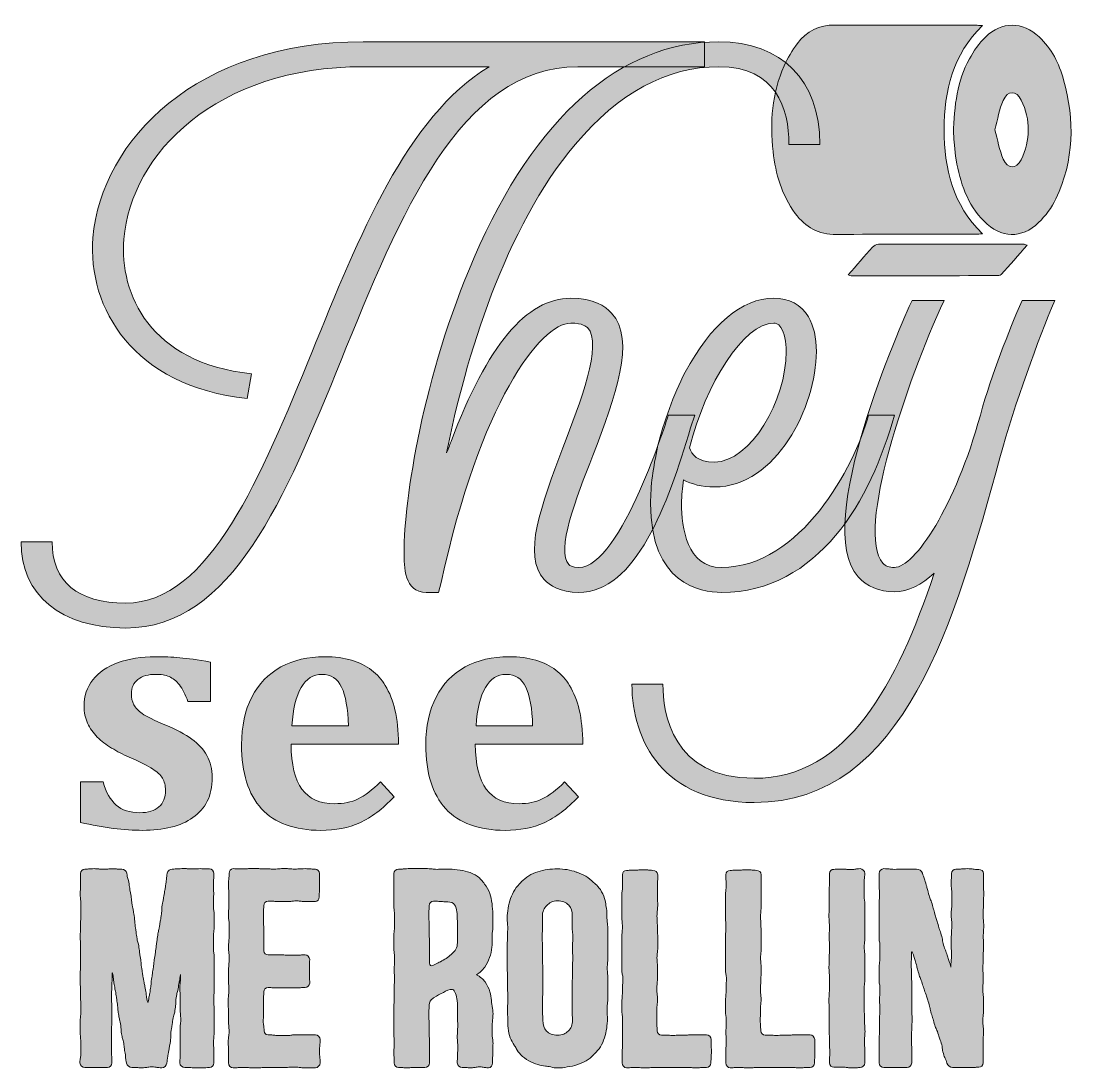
# Model space of a CAD drawing. Header units: inches. Extents: x 149 to 934, y -929 to -148.
import ezdxf

# ---------------------------------------------------------------- set-up
doc = ezdxf.new("R2010")
doc.units = ezdxf.units.IN
doc.header["$MEASUREMENT"] = 0
doc.layers.add('Layer 1', color=7, linetype='Continuous')

# ---------------------------------------------------------------- blocks, each defined once
blk = doc.blocks.new('block 3')
at = {"layer": 'Layer 1', "true_color": 0x040404}
h = blk.add_hatch(color=18, dxfattribs=at)
h.dxf.hatch_style = 2
edge = h.paths.add_edge_path()
edge.add_spline(control_points=[(658.25, -163.79), (658.25, -163.79), (658.25, -182.38), (658.25, -182.38), (658.25, -182.38), (563.71, -182.38), (563.71, -182.38), (475.78, -182.38), (430.82, -293.34), (387.19, -401.13), (345.54, -503.6), (305.87, -600.77), (226.53, -600.77), (178.27, -600.77), (148.52, -576.35), (148.52, -536.52), (148.52, -536.52), (171.66, -536.52), (171.66, -536.52), (171.66, -566.26), (190.83, -582.19), (226.53, -582.19), (289.34, -582.19), (327.68, -487.14), (365.37, -395.29), (400.41, -308.74), (436.11, -219.54), (497.59, -182.38), (497.59, -182.38), (403.71, -182.38), (403.71, -182.38), (293.97, -182.38), (230.5, -247.15), (225.21, -310.87), (221.9, -351.75), (244.38, -403.25), (320.41, -411.22), (320.41, -411.22), (317.11, -429.8), (317.11, -429.8), (231.82, -420.24), (198.1, -362.37), (202.07, -309.8), (208.68, -237.06), (279.42, -163.79), (403.71, -163.79), (403.71, -163.79), (658.25, -163.79), (658.25, -163.79)], knot_values=[0, 0, 0, 0, 1, 1, 1, 2, 2, 2, 3, 3, 3, 4, 4, 4, 5, 5, 5, 6, 6, 6, 7, 7, 7, 8, 8, 8, 9, 9, 9, 10, 10, 10, 11, 11, 11, 12, 12, 12, 13, 13, 13, 14, 14, 14, 15, 15, 15, 16, 16, 16, 16], degree=3, periodic=1)
h = blk.add_hatch(color=18, dxfattribs=at)
h.dxf.hatch_style = 2
edge = h.paths.add_edge_path()
edge.add_spline(control_points=[(538.58, -564.66), (522.05, -546.61), (536.6, -509.44), (552.47, -466.44), (565.69, -432.46), (582.21, -389.45), (570.98, -376.71), (569.65, -376.17), (567.67, -373.52), (558.41, -373.52), (535.94, -373.52), (490.32, -433.52), (461.89, -566.79), (461.89, -566.79), (459.91, -574.22), (459.91, -574.22), (459.91, -574.22), (450.65, -574.22), (450.65, -574.22), (434.12, -574.22), (434.12, -555.11), (434.12, -543.96), (434.12, -505.73), (448, -412.81), (486.35, -324.67), (531.97, -219.54), (595.44, -163.79), (668.82, -163.79), (715.76, -163.79), (744.19, -192.46), (744.19, -240.25), (744.19, -240.25), (721.05, -240.25), (721.05, -240.25), (721.05, -213.7), (711.8, -182.38), (668.82, -182.38), (629.82, -182.38), (594.11, -202.02), (561.72, -240.25), (509.49, -302.37), (479.74, -399.54), (465.86, -470.16), (467.18, -467.5), (467.84, -464.84), (469.16, -461.66), (496.27, -389.98), (525.36, -354.94), (558.41, -354.94), (575.61, -354.94), (584.2, -360.78), (588.83, -366.09), (607.34, -386.26), (591.47, -427.68), (574.94, -472.28), (562.38, -503.6), (547.18, -543.43), (557.09, -553.52), (557.75, -554.04), (559.08, -555.64), (564.37, -555.64), (596.1, -555.64), (631.14, -442.01), (631.14, -442.01), (631.14, -442.01), (650.97, -442.01), (650.97, -442.01), (650.97, -442.01), (647.67, -451.57), (647.67, -451.57), (631.14, -508.92), (606.68, -574.22), (564.37, -574.22), (550.48, -574.22), (542.55, -568.91), (538.58, -564.66)], knot_values=[0, 0, 0, 0, 1, 1, 1, 2, 2, 2, 3, 3, 3, 4, 4, 4, 5, 5, 5, 6, 6, 6, 7, 7, 7, 8, 8, 8, 9, 9, 9, 10, 10, 10, 11, 11, 11, 12, 12, 12, 13, 13, 13, 14, 14, 14, 15, 15, 15, 16, 16, 16, 17, 17, 17, 18, 18, 18, 19, 19, 19, 20, 20, 20, 21, 21, 21, 22, 22, 22, 23, 23, 23, 24, 24, 24, 25, 25, 25, 25], degree=3, periodic=1)
h = blk.add_hatch(color=18, dxfattribs=at)
h.dxf.hatch_style = 2
edge = h.paths.add_edge_path()
edge.add_spline(control_points=[(919.38, -356.53), (906.82, -386.26), (889.63, -432.99), (878.39, -473.87), (845.34, -594.4), (807.65, -730.85), (695.26, -730.85), (627.83, -730.85), (604.03, -685.19), (604.03, -642.72), (604.03, -642.72), (627.17, -642.72), (627.17, -642.72), (627.17, -663.95), (633.78, -712.8), (695.26, -712.8), (764.68, -712.8), (801.71, -642.72), (829.47, -559.89), (820.21, -568.38), (810.3, -573.69), (799.72, -573.69), (788.48, -573.69), (779.23, -569.98), (772.61, -562.54), (738.24, -523.78), (805.01, -373.52), (812.94, -356.53), (812.94, -356.53), (836.75, -356.53), (836.75, -356.53), (808.98, -417.06), (770.63, -528.56), (791.13, -552.45), (793.11, -554.58), (795.75, -555.64), (799.72, -555.64), (814.93, -555.64), (845.34, -509.98), (863.85, -442.01), (872.45, -410.69), (885.01, -379.89), (894.92, -356.53), (894.92, -356.53), (919.38, -356.53), (919.38, -356.53)], knot_values=[0, 0, 0, 0, 1, 1, 1, 2, 2, 2, 3, 3, 3, 4, 4, 4, 5, 5, 5, 6, 6, 6, 7, 7, 7, 8, 8, 8, 9, 9, 9, 10, 10, 10, 11, 11, 11, 12, 12, 12, 13, 13, 13, 14, 14, 14, 15, 15, 15, 15], degree=3, periodic=1)
h = blk.add_hatch(color=18, dxfattribs=at)
h.dxf.hatch_style = 2
edge = h.paths.add_edge_path()
edge.add_spline(control_points=[(617.91, -507.85), (617.91, -495.11), (619.89, -480.77), (623.2, -465.91), (623.2, -465.91), (623.2, -465.91), (623.2, -465.38), (627.83, -446.79), (635.1, -427.15), (643.69, -410.16), (662.87, -374.58), (686.01, -354.94), (709.81, -354.94), (721.04, -354.94), (730.3, -359.72), (735.59, -368.74), (739.56, -375.64), (741.54, -384.14), (741.54, -394.76), (741.54, -435.64), (711.79, -495.64), (665.51, -495.64), (656.26, -495.64), (648.32, -493.52), (642.37, -490.33), (641.71, -496.17), (641.05, -502.01), (641.05, -507.85), (641.05, -525.9), (645.02, -555.64), (670.8, -555.64), (729.64, -555.64), (769.97, -480.77), (780.55, -442.01), (780.55, -442.01), (799.72, -442.01), (799.72, -442.01), (782.53, -505.2), (742.86, -574.22), (670.8, -574.22), (654.93, -574.22), (617.91, -567.85), (617.91, -507.85)], knot_values=[0, 0, 0, 0, 1, 1, 1, 2, 2, 2, 3, 3, 3, 4, 4, 4, 5, 5, 5, 6, 6, 6, 7, 7, 7, 8, 8, 8, 9, 9, 9, 10, 10, 10, 11, 11, 11, 12, 12, 12, 13, 13, 13, 14, 14, 14, 14], degree=3, periodic=1)
edge = h.paths.add_edge_path()
edge.add_spline(control_points=[(665.51, -477.06), (692.62, -477.06), (719.06, -430.86), (719.06, -394.76), (719.06, -387.33), (717.74, -380.95), (715.1, -376.71), (713.11, -373.52), (711.13, -373.52), (709.81, -373.52), (687.33, -373.52), (658.9, -418.65), (647, -466.44), (648.32, -471.22), (652.95, -477.06), (665.51, -477.06)], knot_values=[0, 0, 0, 0, 1, 1, 1, 2, 2, 2, 3, 3, 3, 4, 4, 4, 5, 5, 5, 5], degree=3, periodic=1)
at = {"layer": 'Layer 1', "lineweight": 0}
for points, knots in [([(658.25, -163.79), (658.25, -163.79), (658.25, -182.38), (658.25, -182.38), (658.25, -182.38), (563.71, -182.38), (563.71, -182.38), (475.78, -182.38), (430.82, -293.34), (387.19, -401.13), (345.54, -503.6), (305.87, -600.77), (226.53, -600.77), (178.27, -600.77), (148.52, -576.35), (148.52, -536.52), (148.52, -536.52), (171.66, -536.52), (171.66, -536.52), (171.66, -566.26), (190.83, -582.19), (226.53, -582.19), (289.34, -582.19), (327.68, -487.14), (365.37, -395.29), (400.41, -308.74), (436.11, -219.54), (497.59, -182.38), (497.59, -182.38), (403.71, -182.38), (403.71, -182.38), (293.97, -182.38), (230.5, -247.15), (225.21, -310.87), (221.9, -351.75), (244.38, -403.25), (320.41, -411.22), (320.41, -411.22), (317.11, -429.8), (317.11, -429.8), (231.82, -420.24), (198.1, -362.37), (202.07, -309.8), (208.68, -237.06), (279.42, -163.79), (403.71, -163.79), (403.71, -163.79), (658.25, -163.79), (658.25, -163.79)], [0, 0, 0, 0, 1, 1, 1, 2, 2, 2, 3, 3, 3, 4, 4, 4, 5, 5, 5, 6, 6, 6, 7, 7, 7, 8, 8, 8, 9, 9, 9, 10, 10, 10, 11, 11, 11, 12, 12, 12, 13, 13, 13, 14, 14, 14, 15, 15, 15, 16, 16, 16, 16]), ([(538.58, -564.66), (522.05, -546.61), (536.6, -509.44), (552.47, -466.44), (565.69, -432.46), (582.21, -389.45), (570.98, -376.71), (569.65, -376.17), (567.67, -373.52), (558.41, -373.52), (535.94, -373.52), (490.32, -433.52), (461.89, -566.79), (461.89, -566.79), (459.91, -574.22), (459.91, -574.22), (459.91, -574.22), (450.65, -574.22), (450.65, -574.22), (434.12, -574.22), (434.12, -555.11), (434.12, -543.96), (434.12, -505.73), (448, -412.81), (486.35, -324.67), (531.97, -219.54), (595.44, -163.79), (668.82, -163.79), (715.76, -163.79), (744.19, -192.46), (744.19, -240.25), (744.19, -240.25), (721.05, -240.25), (721.05, -240.25), (721.05, -213.7), (711.8, -182.38), (668.82, -182.38), (629.82, -182.38), (594.11, -202.02), (561.72, -240.25), (509.49, -302.37), (479.74, -399.54), (465.86, -470.16), (467.18, -467.5), (467.84, -464.84), (469.16, -461.66), (496.27, -389.98), (525.36, -354.94), (558.41, -354.94), (575.61, -354.94), (584.2, -360.78), (588.83, -366.09), (607.34, -386.26), (591.47, -427.68), (574.94, -472.28), (562.38, -503.6), (547.18, -543.43), (557.09, -553.52), (557.75, -554.04), (559.08, -555.64), (564.37, -555.64), (596.1, -555.64), (631.14, -442.01), (631.14, -442.01), (631.14, -442.01), (650.97, -442.01), (650.97, -442.01), (650.97, -442.01), (647.67, -451.57), (647.67, -451.57), (631.14, -508.92), (606.68, -574.22), (564.37, -574.22), (550.48, -574.22), (542.55, -568.91), (538.58, -564.66)], [0, 0, 0, 0, 1, 1, 1, 2, 2, 2, 3, 3, 3, 4, 4, 4, 5, 5, 5, 6, 6, 6, 7, 7, 7, 8, 8, 8, 9, 9, 9, 10, 10, 10, 11, 11, 11, 12, 12, 12, 13, 13, 13, 14, 14, 14, 15, 15, 15, 16, 16, 16, 17, 17, 17, 18, 18, 18, 19, 19, 19, 20, 20, 20, 21, 21, 21, 22, 22, 22, 23, 23, 23, 24, 24, 24, 25, 25, 25, 25]), ([(919.38, -356.53), (906.82, -386.26), (889.63, -432.99), (878.39, -473.87), (845.34, -594.4), (807.65, -730.85), (695.26, -730.85), (627.83, -730.85), (604.03, -685.19), (604.03, -642.72), (604.03, -642.72), (627.17, -642.72), (627.17, -642.72), (627.17, -663.95), (633.78, -712.8), (695.26, -712.8), (764.68, -712.8), (801.71, -642.72), (829.47, -559.89), (820.21, -568.38), (810.3, -573.69), (799.72, -573.69), (788.48, -573.69), (779.23, -569.98), (772.61, -562.54), (738.24, -523.78), (805.01, -373.52), (812.94, -356.53), (812.94, -356.53), (836.75, -356.53), (836.75, -356.53), (808.98, -417.06), (770.63, -528.56), (791.13, -552.45), (793.11, -554.58), (795.75, -555.64), (799.72, -555.64), (814.93, -555.64), (845.34, -509.98), (863.85, -442.01), (872.45, -410.69), (885.01, -379.89), (894.92, -356.53), (894.92, -356.53), (919.38, -356.53), (919.38, -356.53)], [0, 0, 0, 0, 1, 1, 1, 2, 2, 2, 3, 3, 3, 4, 4, 4, 5, 5, 5, 6, 6, 6, 7, 7, 7, 8, 8, 8, 9, 9, 9, 10, 10, 10, 11, 11, 11, 12, 12, 12, 13, 13, 13, 14, 14, 14, 15, 15, 15, 15]), ([(617.91, -507.85), (617.91, -495.11), (619.89, -480.77), (623.2, -465.91), (623.2, -465.91), (623.2, -465.91), (623.2, -465.38), (627.83, -446.79), (635.1, -427.15), (643.69, -410.16), (662.87, -374.58), (686.01, -354.94), (709.81, -354.94), (721.04, -354.94), (730.3, -359.72), (735.59, -368.74), (739.56, -375.64), (741.54, -384.14), (741.54, -394.76), (741.54, -435.64), (711.79, -495.64), (665.51, -495.64), (656.26, -495.64), (648.32, -493.52), (642.37, -490.33), (641.71, -496.17), (641.05, -502.01), (641.05, -507.85), (641.05, -525.9), (645.02, -555.64), (670.8, -555.64), (729.64, -555.64), (769.97, -480.77), (780.55, -442.01), (780.55, -442.01), (799.72, -442.01), (799.72, -442.01), (782.53, -505.2), (742.86, -574.22), (670.8, -574.22), (654.93, -574.22), (617.91, -567.85), (617.91, -507.85)], [0, 0, 0, 0, 1, 1, 1, 2, 2, 2, 3, 3, 3, 4, 4, 4, 5, 5, 5, 6, 6, 6, 7, 7, 7, 8, 8, 8, 9, 9, 9, 10, 10, 10, 11, 11, 11, 12, 12, 12, 13, 13, 13, 14, 14, 14, 14]), ([(665.51, -477.06), (692.62, -477.06), (719.06, -430.86), (719.06, -394.76), (719.06, -387.33), (717.74, -380.95), (715.1, -376.71), (713.11, -373.52), (711.13, -373.52), (709.81, -373.52), (687.33, -373.52), (658.9, -418.65), (647, -466.44), (648.32, -471.22), (652.95, -477.06), (665.51, -477.06)], [0, 0, 0, 0, 1, 1, 1, 2, 2, 2, 3, 3, 3, 4, 4, 4, 5, 5, 5, 5])]:
    blk.add_open_spline(points, degree=3, knots=knots, dxfattribs=at)
blk = doc.blocks.new('block 4')
at = {"layer": 'Layer 1', "true_color": 0x040404}
h = blk.add_hatch(color=18, dxfattribs=at)
h.dxf.hatch_style = 2
edge = h.paths.add_edge_path()
edge.add_spline(control_points=[(209.78, -715.44), (211.8, -723.11), (215.01, -728.86), (219.39, -732.7), (223.77, -736.53), (229.63, -738.45), (236.96, -738.45), (243.28, -738.45), (248.06, -737.01), (251.31, -734.15), (254.55, -731.28), (256.17, -727.12), (256.17, -721.64), (256.17, -718.18), (255.43, -715.23), (253.96, -712.79), (252.49, -710.34), (250.04, -708), (246.63, -705.77), (243.22, -703.54), (237.38, -700.61), (229.12, -696.99), (224.49, -694.96), (220.13, -692.73), (216.04, -690.29), (211.95, -687.84), (208.39, -685.08), (205.36, -682.01), (202.32, -678.93), (199.92, -675.5), (198.15, -671.7), (196.38, -667.91), (195.5, -663.7), (195.5, -659.07), (195.5, -651.48), (197.69, -644.91), (202.07, -639.34), (206.45, -633.78), (212.71, -629.53), (220.84, -626.58), (228.98, -623.63), (238.27, -622.15), (248.72, -622.15), (254.87, -622.15), (260.89, -622.41), (266.79, -622.91), (272.69, -623.42), (280.32, -624.51), (289.67, -626.2), (289.67, -626.2), (289.67, -655.65), (289.67, -655.65), (289.67, -655.65), (272.99, -655.65), (272.99, -655.65), (271.05, -650.26), (268.92, -646.09), (266.6, -643.14), (264.28, -640.19), (261.73, -638.14), (258.95, -637.01), (256.17, -635.87), (252.84, -635.3), (248.97, -635.3), (243.41, -635.3), (238.98, -636.56), (235.7, -639.09), (232.41, -641.62), (230.77, -645.16), (230.77, -649.71), (230.77, -652.92), (231.35, -655.65), (232.54, -657.93), (233.72, -660.2), (235.82, -662.42), (238.86, -664.56), (241.89, -666.71), (247.75, -669.6), (256.43, -673.22), (264.35, -676.51), (270.79, -679.94), (275.77, -683.52), (280.74, -687.11), (284.53, -691.23), (287.14, -695.91), (289.75, -700.59), (291.06, -706.05), (291.06, -712.28), (291.06, -719.11), (289.8, -724.99), (287.27, -729.92), (284.74, -734.84), (281.2, -738.91), (276.65, -742.11), (272.1, -745.32), (266.64, -747.7), (260.28, -749.25), (253.92, -750.81), (246.9, -751.59), (239.24, -751.59), (225.33, -751.59), (209.86, -749.61), (192.84, -745.65), (192.84, -745.65), (192.84, -715.44), (192.84, -715.44), (192.84, -715.44), (209.78, -715.44), (209.78, -715.44)], knot_values=[0, 0, 0, 0, 1, 1, 1, 2, 2, 2, 3, 3, 3, 4, 4, 4, 5, 5, 5, 6, 6, 6, 7, 7, 7, 8, 8, 8, 9, 9, 9, 10, 10, 10, 11, 11, 11, 12, 12, 12, 13, 13, 13, 14, 14, 14, 15, 15, 15, 16, 16, 16, 17, 17, 17, 18, 18, 18, 19, 19, 19, 20, 20, 20, 21, 21, 21, 22, 22, 22, 23, 23, 23, 24, 24, 24, 25, 25, 25, 26, 26, 26, 27, 27, 27, 28, 28, 28, 29, 29, 29, 30, 30, 30, 31, 31, 31, 32, 32, 32, 33, 33, 33, 34, 34, 34, 35, 35, 35, 36, 36, 36, 36], degree=3, periodic=1)
h = blk.add_hatch(color=18, dxfattribs=at)
h.dxf.hatch_style = 2
edge = h.paths.add_edge_path()
edge.add_spline(control_points=[(426.7, -726.57), (418.1, -735.67), (409.59, -742.11), (401.16, -745.9), (392.73, -749.7), (383.04, -751.59), (372.09, -751.59), (352.45, -751.59), (337.68, -746.22), (327.78, -735.48), (317.88, -724.73), (312.93, -708.79), (312.93, -687.63), (312.93, -673.98), (315.48, -662.2), (320.58, -652.3), (325.68, -642.4), (332.9, -634.9), (342.26, -629.8), (351.61, -624.7), (362.48, -622.15), (374.87, -622.15), (382.54, -622.15), (389.26, -623.04), (395.03, -624.81), (400.8, -626.58), (405.75, -629.04), (409.88, -632.2), (414.01, -635.36), (417.42, -639.18), (420.12, -643.64), (423.32, -648.95), (425.72, -655.02), (427.33, -661.85), (429.01, -668.84), (429.9, -677.31), (429.98, -687.25), (429.98, -687.25), (349.84, -687.25), (349.84, -687.25), (349.92, -702.51), (352.64, -713.74), (357.99, -720.94), (363.34, -728.14), (371.5, -731.75), (382.45, -731.75), (388.86, -731.75), (394.63, -730.55), (399.77, -728.14), (404.91, -725.74), (410.47, -721.51), (416.46, -715.44), (416.46, -715.44), (426.7, -726.57), (426.7, -726.57)], knot_values=[0, 0, 0, 0, 1, 1, 1, 2, 2, 2, 3, 3, 3, 4, 4, 4, 5, 5, 5, 6, 6, 6, 7, 7, 7, 8, 8, 8, 9, 9, 9, 10, 10, 10, 11, 11, 11, 12, 12, 12, 13, 13, 13, 14, 14, 14, 15, 15, 15, 16, 16, 16, 17, 17, 17, 18, 18, 18, 18], degree=3, periodic=1)
edge = h.paths.add_edge_path()
edge.add_spline(control_points=[(392.57, -673.6), (392.23, -660.71), (390.54, -651.1), (387.51, -644.78), (384.48, -638.46), (379.59, -635.3), (372.85, -635.3), (366.36, -635.3), (361.19, -638.59), (357.36, -645.16), (353.53, -651.73), (351.23, -661.21), (350.47, -673.6), (350.47, -673.6), (392.57, -673.6), (392.57, -673.6)], knot_values=[0, 0, 0, 0, 1, 1, 1, 2, 2, 2, 3, 3, 3, 4, 4, 4, 5, 5, 5, 5], degree=3, periodic=1)
h = blk.add_hatch(color=18, dxfattribs=at)
h.dxf.hatch_style = 2
edge = h.paths.add_edge_path()
edge.add_spline(control_points=[(564.1, -726.57), (555.5, -735.67), (546.99, -742.11), (538.57, -745.9), (530.14, -749.7), (520.45, -751.59), (509.49, -751.59), (489.86, -751.59), (475.09, -746.22), (465.19, -735.48), (455.28, -724.73), (450.33, -708.79), (450.33, -687.63), (450.33, -673.98), (452.88, -662.2), (457.98, -652.3), (463.08, -642.4), (470.31, -634.9), (479.66, -629.8), (489.01, -624.7), (499.89, -622.15), (512.27, -622.15), (519.94, -622.15), (526.66, -623.04), (532.44, -624.81), (538.21, -626.58), (543.16, -629.04), (547.29, -632.2), (551.41, -635.36), (554.83, -639.18), (557.53, -643.64), (560.73, -648.95), (563.13, -655.02), (564.73, -661.85), (566.42, -668.84), (567.3, -677.31), (567.39, -687.25), (567.39, -687.25), (487.25, -687.25), (487.25, -687.25), (487.33, -702.51), (490.05, -713.74), (495.4, -720.94), (500.75, -728.14), (508.9, -731.75), (519.86, -731.75), (526.26, -731.75), (532.03, -730.55), (537.18, -728.14), (542.32, -725.74), (547.88, -721.51), (553.86, -715.44), (553.86, -715.44), (564.1, -726.57), (564.1, -726.57)], knot_values=[0, 0, 0, 0, 1, 1, 1, 2, 2, 2, 3, 3, 3, 4, 4, 4, 5, 5, 5, 6, 6, 6, 7, 7, 7, 8, 8, 8, 9, 9, 9, 10, 10, 10, 11, 11, 11, 12, 12, 12, 13, 13, 13, 14, 14, 14, 15, 15, 15, 16, 16, 16, 17, 17, 17, 18, 18, 18, 18], degree=3, periodic=1)
edge = h.paths.add_edge_path()
edge.add_spline(control_points=[(529.97, -673.6), (529.63, -660.71), (527.95, -651.1), (524.91, -644.78), (521.88, -638.46), (516.99, -635.3), (510.25, -635.3), (503.76, -635.3), (498.6, -638.59), (494.77, -645.16), (490.93, -651.73), (488.64, -661.21), (487.88, -673.6), (487.88, -673.6), (529.97, -673.6), (529.97, -673.6)], knot_values=[0, 0, 0, 0, 1, 1, 1, 2, 2, 2, 3, 3, 3, 4, 4, 4, 5, 5, 5, 5], degree=3, periodic=1)
at = {"layer": 'Layer 1', "lineweight": 0}
for points, knots in [([(209.78, -715.44), (211.8, -723.11), (215.01, -728.86), (219.39, -732.7), (223.77, -736.53), (229.63, -738.45), (236.96, -738.45), (243.28, -738.45), (248.06, -737.01), (251.31, -734.15), (254.55, -731.28), (256.17, -727.12), (256.17, -721.64), (256.17, -718.18), (255.43, -715.23), (253.96, -712.79), (252.49, -710.34), (250.04, -708), (246.63, -705.77), (243.22, -703.54), (237.38, -700.61), (229.12, -696.99), (224.49, -694.96), (220.13, -692.73), (216.04, -690.29), (211.95, -687.84), (208.39, -685.08), (205.36, -682.01), (202.32, -678.93), (199.92, -675.5), (198.15, -671.7), (196.38, -667.91), (195.5, -663.7), (195.5, -659.07), (195.5, -651.48), (197.69, -644.91), (202.07, -639.34), (206.45, -633.78), (212.71, -629.53), (220.84, -626.58), (228.98, -623.63), (238.27, -622.15), (248.72, -622.15), (254.87, -622.15), (260.89, -622.41), (266.79, -622.91), (272.69, -623.42), (280.32, -624.51), (289.67, -626.2), (289.67, -626.2), (289.67, -655.65), (289.67, -655.65), (289.67, -655.65), (272.99, -655.65), (272.99, -655.65), (271.05, -650.26), (268.92, -646.09), (266.6, -643.14), (264.28, -640.19), (261.73, -638.14), (258.95, -637.01), (256.17, -635.87), (252.84, -635.3), (248.97, -635.3), (243.41, -635.3), (238.98, -636.56), (235.7, -639.09), (232.41, -641.62), (230.77, -645.16), (230.77, -649.71), (230.77, -652.92), (231.35, -655.65), (232.54, -657.93), (233.72, -660.2), (235.82, -662.42), (238.86, -664.56), (241.89, -666.71), (247.75, -669.6), (256.43, -673.22), (264.35, -676.51), (270.79, -679.94), (275.77, -683.52), (280.74, -687.11), (284.53, -691.23), (287.14, -695.91), (289.75, -700.59), (291.06, -706.05), (291.06, -712.28), (291.06, -719.11), (289.8, -724.99), (287.27, -729.92), (284.74, -734.84), (281.2, -738.91), (276.65, -742.11), (272.1, -745.32), (266.64, -747.7), (260.28, -749.25), (253.92, -750.81), (246.9, -751.59), (239.24, -751.59), (225.33, -751.59), (209.86, -749.61), (192.84, -745.65), (192.84, -745.65), (192.84, -715.44), (192.84, -715.44), (192.84, -715.44), (209.78, -715.44), (209.78, -715.44)], [0, 0, 0, 0, 1, 1, 1, 2, 2, 2, 3, 3, 3, 4, 4, 4, 5, 5, 5, 6, 6, 6, 7, 7, 7, 8, 8, 8, 9, 9, 9, 10, 10, 10, 11, 11, 11, 12, 12, 12, 13, 13, 13, 14, 14, 14, 15, 15, 15, 16, 16, 16, 17, 17, 17, 18, 18, 18, 19, 19, 19, 20, 20, 20, 21, 21, 21, 22, 22, 22, 23, 23, 23, 24, 24, 24, 25, 25, 25, 26, 26, 26, 27, 27, 27, 28, 28, 28, 29, 29, 29, 30, 30, 30, 31, 31, 31, 32, 32, 32, 33, 33, 33, 34, 34, 34, 35, 35, 35, 36, 36, 36, 36]), ([(426.7, -726.57), (418.1, -735.67), (409.59, -742.11), (401.16, -745.9), (392.73, -749.7), (383.04, -751.59), (372.09, -751.59), (352.45, -751.59), (337.68, -746.22), (327.78, -735.48), (317.88, -724.73), (312.93, -708.79), (312.93, -687.63), (312.93, -673.98), (315.48, -662.2), (320.58, -652.3), (325.68, -642.4), (332.9, -634.9), (342.26, -629.8), (351.61, -624.7), (362.48, -622.15), (374.87, -622.15), (382.54, -622.15), (389.26, -623.04), (395.03, -624.81), (400.8, -626.58), (405.75, -629.04), (409.88, -632.2), (414.01, -635.36), (417.42, -639.18), (420.12, -643.64), (423.32, -648.95), (425.72, -655.02), (427.33, -661.85), (429.01, -668.84), (429.9, -677.31), (429.98, -687.25), (429.98, -687.25), (349.84, -687.25), (349.84, -687.25), (349.92, -702.51), (352.64, -713.74), (357.99, -720.94), (363.34, -728.14), (371.5, -731.75), (382.45, -731.75), (388.86, -731.75), (394.63, -730.55), (399.77, -728.14), (404.91, -725.74), (410.47, -721.51), (416.46, -715.44), (416.46, -715.44), (426.7, -726.57), (426.7, -726.57)], [0, 0, 0, 0, 1, 1, 1, 2, 2, 2, 3, 3, 3, 4, 4, 4, 5, 5, 5, 6, 6, 6, 7, 7, 7, 8, 8, 8, 9, 9, 9, 10, 10, 10, 11, 11, 11, 12, 12, 12, 13, 13, 13, 14, 14, 14, 15, 15, 15, 16, 16, 16, 17, 17, 17, 18, 18, 18, 18]), ([(564.1, -726.57), (555.5, -735.67), (546.99, -742.11), (538.57, -745.9), (530.14, -749.7), (520.45, -751.59), (509.49, -751.59), (489.86, -751.59), (475.09, -746.22), (465.19, -735.48), (455.28, -724.73), (450.33, -708.79), (450.33, -687.63), (450.33, -673.98), (452.88, -662.2), (457.98, -652.3), (463.08, -642.4), (470.31, -634.9), (479.66, -629.8), (489.01, -624.7), (499.89, -622.15), (512.27, -622.15), (519.94, -622.15), (526.66, -623.04), (532.44, -624.81), (538.21, -626.58), (543.16, -629.04), (547.29, -632.2), (551.41, -635.36), (554.83, -639.18), (557.53, -643.64), (560.73, -648.95), (563.13, -655.02), (564.73, -661.85), (566.42, -668.84), (567.3, -677.31), (567.39, -687.25), (567.39, -687.25), (487.25, -687.25), (487.25, -687.25), (487.33, -702.51), (490.05, -713.74), (495.4, -720.94), (500.75, -728.14), (508.9, -731.75), (519.86, -731.75), (526.26, -731.75), (532.03, -730.55), (537.18, -728.14), (542.32, -725.74), (547.88, -721.51), (553.86, -715.44), (553.86, -715.44), (564.1, -726.57), (564.1, -726.57)], [0, 0, 0, 0, 1, 1, 1, 2, 2, 2, 3, 3, 3, 4, 4, 4, 5, 5, 5, 6, 6, 6, 7, 7, 7, 8, 8, 8, 9, 9, 9, 10, 10, 10, 11, 11, 11, 12, 12, 12, 13, 13, 13, 14, 14, 14, 15, 15, 15, 16, 16, 16, 17, 17, 17, 18, 18, 18, 18]), ([(392.57, -673.6), (392.23, -660.71), (390.54, -651.1), (387.51, -644.78), (384.48, -638.46), (379.59, -635.3), (372.85, -635.3), (366.36, -635.3), (361.19, -638.59), (357.36, -645.16), (353.53, -651.73), (351.23, -661.21), (350.47, -673.6), (350.47, -673.6), (392.57, -673.6), (392.57, -673.6)], [0, 0, 0, 0, 1, 1, 1, 2, 2, 2, 3, 3, 3, 4, 4, 4, 5, 5, 5, 5]), ([(529.97, -673.6), (529.63, -660.71), (527.95, -651.1), (524.91, -644.78), (521.88, -638.46), (516.99, -635.3), (510.25, -635.3), (503.76, -635.3), (498.6, -638.59), (494.77, -645.16), (490.93, -651.73), (488.64, -661.21), (487.88, -673.6), (487.88, -673.6), (529.97, -673.6), (529.97, -673.6)], [0, 0, 0, 0, 1, 1, 1, 2, 2, 2, 3, 3, 3, 4, 4, 4, 5, 5, 5, 5])]:
    blk.add_open_spline(points, degree=3, knots=knots, dxfattribs=at)
blk = doc.blocks.new('block 5')
at = {"layer": 'Layer 1', "true_color": 0x040404}
h = blk.add_hatch(color=18, dxfattribs=at)
h.dxf.hatch_style = 2
edge = h.paths.add_edge_path()
edge.add_spline(control_points=[(212.91, -928.47), (210.82, -928.47), (209.67, -928.36), (208.73, -928.36), (207.58, -928.36), (206.53, -928.26), (204.44, -928.26), (204.44, -928.26), (200.26, -928.26), (200.26, -928.26), (199.32, -928.26), (198.17, -928.36), (196.08, -928.36), (194.3, -928.36), (192.42, -926.79), (192.42, -925.01), (192.42, -923.03), (192.63, -922.09), (192.73, -921.15), (193.05, -920.21), (193.15, -919.16), (193.15, -917.18), (193.15, -915.19), (193.05, -914.15), (193.05, -913.31), (193.05, -913.31), (193.05, -909.34), (193.05, -909.34), (193.05, -907.35), (192.84, -906.31), (192.84, -905.47), (192.73, -904.53), (192.52, -903.48), (192.52, -901.5), (192.52, -899.51), (192.63, -898.46), (192.63, -897.52), (192.63, -897.52), (192.63, -893.66), (192.63, -893.66), (192.63, -891.67), (192.84, -890.63), (192.94, -889.69), (192.94, -888.85), (193.15, -887.8), (193.15, -885.82), (193.15, -883.83), (193.05, -882.79), (193.05, -881.85), (193.05, -880.91), (192.94, -879.97), (192.94, -877.98), (192.94, -877.98), (192.94, -874.01), (192.94, -874.01), (192.84, -873.07), (192.84, -872.12), (192.84, -870.14), (192.84, -868.05), (192.73, -867.11), (192.63, -866.17), (192.63, -865.22), (192.52, -864.18), (192.52, -862.19), (192.52, -860.21), (192.63, -859.27), (192.63, -858.33), (192.63, -857.39), (192.73, -856.34), (192.73, -854.36), (192.73, -852.37), (192.84, -851.32), (192.84, -850.49), (192.84, -849.55), (192.94, -848.5), (192.94, -846.52), (192.94, -844.53), (192.84, -843.48), (192.84, -842.65), (192.84, -841.71), (192.73, -840.66), (192.73, -838.67), (192.73, -838.67), (192.73, -834.7), (192.73, -834.7), (192.73, -833.87), (192.63, -832.82), (192.63, -830.84), (192.63, -828.85), (192.73, -827.81), (192.84, -826.87), (192.84, -825.93), (192.94, -824.98), (192.94, -823), (192.94, -823), (192.94, -819.03), (192.94, -819.03), (193.05, -818.08), (193.05, -817.14), (193.05, -815.16), (193.05, -813.07), (193.05, -812.12), (193.15, -811.18), (193.15, -811.18), (193.15, -807.21), (193.15, -807.21), (193.15, -805.23), (193.05, -804.29), (192.94, -803.35), (192.84, -802.4), (192.63, -801.36), (192.63, -799.38), (192.63, -797.39), (192.73, -796.34), (192.73, -795.51), (192.73, -795.51), (192.73, -791.53), (192.73, -791.53), (192.73, -791.53), (192.73, -787.56), (192.73, -787.56), (192.73, -787.56), (192.73, -783.69), (192.73, -783.69), (192.73, -781.92), (194.3, -780.46), (196.08, -780.46), (197.75, -780.46), (198.69, -780.35), (199.53, -780.35), (200.36, -780.25), (201.2, -780.14), (202.98, -780.14), (204.65, -780.14), (205.59, -780.35), (206.43, -780.35), (207.26, -780.46), (208.1, -780.56), (209.88, -780.56), (211.55, -780.56), (212.49, -780.46), (213.32, -780.46), (214.16, -780.35), (215.1, -780.25), (216.78, -780.25), (218.45, -780.25), (219.39, -780.35), (220.22, -780.46), (221.06, -780.46), (222, -780.56), (223.67, -780.56), (225.45, -780.56), (227.02, -781.81), (227.33, -783.59), (227.65, -785.58), (227.86, -786.62), (228.17, -787.56), (228.48, -788.4), (228.69, -789.44), (229.01, -791.43), (229.32, -793.42), (229.53, -794.46), (229.63, -795.4), (229.74, -796.34), (229.95, -797.39), (230.26, -799.38), (230.68, -801.36), (230.78, -802.4), (230.89, -803.35), (230.99, -804.18), (231.1, -805.44), (231.41, -807.21), (231.83, -809.2), (232.04, -810.24), (232.14, -811.18), (232.24, -812.12), (232.45, -813.17), (232.87, -815.16), (233.18, -817.14), (233.18, -818.19), (233.29, -819.13), (233.29, -820.07), (233.39, -821.12), (233.71, -823.1), (234.02, -825.09), (234.12, -826.13), (234.23, -827.07), (234.34, -828.01), (234.44, -829.06), (234.76, -831.04), (235.07, -833.03), (235.28, -834.08), (235.59, -834.91), (235.9, -835.85), (236.11, -836.9), (236.43, -838.88), (236.74, -840.87), (236.84, -841.92), (236.95, -842.86), (237.05, -843.8), (237.16, -844.84), (237.47, -846.83), (237.89, -848.82), (237.99, -849.86), (237.99, -850.8), (238.1, -851.74), (238.2, -852.79), (238.52, -854.77), (238.83, -856.76), (239.04, -857.8), (239.14, -858.74), (239.25, -859.58), (239.46, -860.63), (239.77, -862.61), (240.19, -864.6), (240.4, -865.64), (240.5, -866.48), (240.81, -867.42), (241.03, -868.47), (241.34, -870.56), (241.65, -872.23), (241.76, -873.38), (241.86, -874.22), (241.97, -875.37), (242.07, -876.41), (242.49, -878.5), (242.8, -880.28), (243.22, -880.17), (243.53, -878.4), (243.85, -876.41), (243.95, -875.37), (244.27, -874.53), (244.37, -873.59), (244.58, -872.54), (244.89, -870.56), (245.31, -868.57), (245.31, -867.53), (245.41, -866.59), (245.41, -865.64), (245.52, -864.6), (245.83, -862.61), (246.15, -860.63), (246.36, -859.58), (246.46, -858.64), (246.46, -857.8), (246.67, -856.55), (246.98, -854.77), (247.3, -852.79), (247.4, -851.74), (247.5, -850.8), (247.61, -849.86), (247.72, -848.82), (248.03, -846.83), (248.34, -844.84), (248.55, -843.8), (248.66, -842.96), (248.76, -842.02), (248.87, -840.87), (249.18, -838.88), (249.49, -836.9), (249.6, -835.85), (249.7, -834.91), (249.81, -834.08), (249.91, -832.82), (250.22, -831.04), (250.54, -829.06), (250.64, -828.01), (250.96, -827.07), (251.06, -826.13), (251.37, -825.09), (251.69, -823.1), (252, -821.12), (252.21, -820.07), (252.31, -819.24), (252.63, -818.29), (252.73, -817.25), (253.04, -815.26), (253.36, -813.28), (253.36, -812.23), (253.46, -811.29), (253.46, -810.35), (253.46, -809.3), (253.78, -807.32), (254.09, -805.33), (254.41, -804.29), (254.51, -803.35), (254.62, -802.4), (254.82, -801.26), (255.24, -799.48), (255.56, -797.49), (255.56, -796.45), (255.87, -795.51), (255.97, -794.57), (256.18, -793.52), (256.5, -791.53), (256.81, -789.55), (256.91, -788.5), (257.02, -787.56), (257.02, -786.62), (257.12, -785.58), (257.44, -783.59), (257.85, -781.81), (259.63, -780.46), (261.31, -780.46), (263.08, -780.46), (264.02, -780.35), (264.86, -780.25), (265.59, -780.25), (266.53, -780.14), (268.31, -780.14), (268.31, -780.14), (271.76, -780.14), (271.76, -780.14), (272.59, -780.25), (273.43, -780.25), (275.21, -780.25), (275.21, -780.25), (278.65, -780.25), (278.65, -780.25), (279.49, -780.25), (280.33, -780.14), (282.11, -780.14), (283.78, -780.14), (284.72, -780.25), (285.55, -780.25), (286.39, -780.25), (287.33, -780.35), (289, -780.35), (290.78, -780.35), (292.24, -781.92), (292.24, -783.69), (292.24, -785.68), (292.14, -786.62), (292.14, -787.56), (292.03, -788.5), (292.03, -789.55), (292.03, -791.53), (292.03, -791.53), (292.03, -795.4), (292.03, -795.4), (292.14, -796.34), (292.14, -797.39), (292.14, -799.38), (292.14, -801.36), (292.03, -802.4), (292.03, -803.24), (291.93, -804.18), (291.93, -805.23), (291.93, -807.21), (291.93, -809.2), (291.93, -810.24), (292.24, -811.18), (292.35, -812.02), (292.45, -813.07), (292.45, -815.05), (292.45, -815.05), (292.45, -819.03), (292.45, -819.03), (292.45, -819.03), (292.45, -822.89), (292.45, -822.89), (292.45, -824.88), (292.35, -825.93), (292.24, -826.87), (292.14, -827.81), (292.03, -828.75), (292.03, -830.73), (292.03, -832.72), (291.93, -833.76), (291.93, -834.7), (291.93, -834.7), (291.93, -838.57), (291.93, -838.57), (291.93, -840.66), (291.93, -841.6), (292.24, -842.54), (292.35, -843.48), (292.56, -844.53), (292.56, -846.52), (292.56, -846.52), (292.56, -850.38), (292.56, -850.38), (292.56, -850.38), (292.56, -854.36), (292.56, -854.36), (292.56, -854.36), (292.56, -858.22), (292.56, -858.22), (292.56, -858.22), (292.56, -862.19), (292.56, -862.19), (292.56, -862.19), (292.56, -866.06), (292.56, -866.06), (292.56, -866.06), (292.56, -870.03), (292.56, -870.03), (292.56, -872.02), (292.45, -873.07), (292.35, -874.01), (292.24, -874.84), (292.14, -875.89), (292.14, -877.87), (292.14, -879.86), (292.24, -880.91), (292.35, -881.85), (292.45, -882.79), (292.56, -883.73), (292.56, -885.72), (292.56, -885.72), (292.56, -889.69), (292.56, -889.69), (292.45, -890.63), (292.45, -891.57), (292.45, -893.66), (292.45, -895.64), (292.45, -896.58), (292.56, -897.52), (292.56, -897.52), (292.56, -901.5), (292.56, -901.5), (292.56, -903.48), (292.35, -904.53), (292.24, -905.36), (292.24, -906.31), (292.03, -907.35), (292.03, -909.34), (292.03, -911.32), (292.03, -912.37), (292.14, -913.31), (292.14, -913.31), (292.14, -917.18), (292.14, -917.18), (292.14, -919.16), (292.14, -920.21), (292.24, -921.15), (292.24, -921.15), (292.24, -925.01), (292.24, -925.01), (292.24, -926.79), (290.78, -928.47), (289, -928.47), (286.6, -928.47), (285.55, -928.57), (284.4, -928.57), (283.25, -928.67), (282, -928.67), (279.8, -928.67), (277.4, -928.67), (276.36, -928.57), (275.21, -928.47), (274.05, -928.47), (272.8, -928.36), (270.61, -928.36), (268.83, -928.36), (266.95, -926.79), (266.95, -925.01), (266.95, -923.03), (267.05, -921.98), (267.05, -921.04), (267.05, -920.1), (267.16, -919.06), (267.16, -916.97), (267.16, -916.97), (267.16, -912.89), (267.16, -912.89), (267.16, -912.89), (267.16, -908.92), (267.16, -908.92), (267.16, -906.83), (267.05, -905.78), (267.05, -904.84), (267.05, -904.84), (267.05, -900.77), (267.05, -900.77), (267.05, -898.78), (267.16, -897.73), (267.26, -896.79), (267.36, -895.85), (267.57, -894.81), (267.57, -892.72), (267.57, -890.73), (267.47, -889.58), (267.36, -888.64), (267.26, -887.7), (267.16, -886.66), (267.16, -884.67), (267.16, -884.67), (267.16, -880.59), (267.16, -880.59), (267.05, -879.65), (267.05, -878.6), (267.05, -876.51), (267.05, -876.51), (267.05, -872.54), (267.05, -872.54), (266.95, -871.6), (266.95, -870.45), (266.95, -868.47), (266.95, -866.38), (267.16, -865.33), (267.26, -864.39), (267.36, -863.45), (267.47, -862.4), (267.47, -860.31), (267.47, -858.53), (267.36, -858.53), (267.16, -860.31), (266.84, -862.4), (266.74, -863.45), (266.42, -864.39), (266.32, -865.33), (266.11, -866.38), (265.8, -868.47), (265.38, -870.45), (265.28, -871.5), (264.96, -872.44), (264.65, -873.38), (264.44, -874.43), (264.13, -876.41), (263.81, -878.5), (263.81, -879.44), (263.81, -880.59), (263.81, -881.53), (263.81, -882.58), (263.5, -884.67), (263.19, -886.66), (262.98, -887.7), (262.66, -888.64), (262.35, -889.58), (262.14, -890.63), (261.72, -892.61), (261.41, -894.7), (261.2, -895.75), (261.1, -896.69), (260.99, -897.63), (260.78, -898.67), (260.47, -900.77), (260.15, -902.75), (260.15, -903.69), (260.15, -904.84), (260.15, -905.78), (260.15, -906.93), (259.84, -908.92), (259.53, -910.9), (259.42, -912.05), (259.11, -913), (259, -913.83), (258.79, -914.98), (258.38, -916.97), (258.06, -918.95), (257.85, -920.1), (257.75, -921.04), (257.65, -921.98), (257.44, -923.03), (257.12, -925.12), (256.81, -926.9), (255.35, -928.57), (253.57, -928.57), (251.58, -928.57), (250.64, -928.36), (249.81, -928.26), (248.97, -928.15), (248.03, -927.94), (246.04, -927.94), (244.27, -927.94), (243.22, -928.15), (242.39, -928.26), (241.44, -928.36), (240.4, -928.57), (238.62, -928.57), (236.64, -928.57), (235.8, -928.47), (234.86, -928.47), (234.86, -928.47), (231.1, -928.47), (231.1, -928.47), (229.42, -928.47), (227.33, -926.9), (227.02, -925.12), (226.7, -923.45), (226.6, -922.4), (226.49, -921.46), (226.49, -920.63), (226.39, -919.58), (226.08, -917.8), (225.76, -916.03), (225.66, -914.98), (225.55, -914.15), (225.45, -913.21), (225.35, -912.16), (225.03, -910.38), (224.72, -908.71), (224.51, -907.66), (224.2, -906.83), (223.88, -905.99), (223.78, -904.95), (223.47, -903.17), (223.15, -901.39), (223.05, -900.35), (223.05, -899.51), (222.94, -898.57), (222.94, -897.52), (222.63, -895.75), (222.32, -893.97), (222, -893.03), (221.9, -892.09), (221.58, -891.25), (221.48, -890.21), (221.17, -888.43), (220.85, -886.76), (220.75, -885.72), (220.75, -884.77), (220.75, -883.94), (220.64, -882.89), (220.33, -881.11), (220.01, -879.34), (219.91, -878.29), (219.81, -877.35), (219.7, -876.51), (219.6, -875.47), (219.28, -873.69), (218.97, -871.91), (218.86, -870.97), (218.55, -870.03), (218.45, -869.2), (218.24, -868.15), (217.92, -866.38), (217.61, -864.6), (217.51, -863.55), (217.4, -862.72), (217.4, -861.78), (217.3, -860.73), (216.98, -859.06), (216.57, -857.28), (216.36, -857.39), (216.36, -859.17), (216.36, -859.17), (216.36, -863.24), (216.36, -863.24), (216.36, -864.18), (216.25, -865.33), (216.25, -867.32), (216.25, -869.41), (216.15, -870.56), (216.04, -871.5), (215.94, -872.44), (215.84, -873.48), (215.84, -875.57), (215.84, -877.66), (215.94, -878.81), (216.04, -879.76), (216.15, -880.7), (216.25, -881.74), (216.25, -883.83), (216.25, -883.83), (216.25, -887.91), (216.25, -887.91), (216.15, -889.06), (216.15, -890), (216.15, -892.09), (216.15, -892.09), (216.15, -896.17), (216.15, -896.17), (216.04, -897.11), (216.04, -898.26), (216.04, -900.35), (216.04, -900.35), (216.04, -904.42), (216.04, -904.42), (216.04, -905.36), (215.94, -906.52), (215.94, -908.61), (215.94, -908.61), (215.94, -912.68), (215.94, -912.68), (216.04, -913.62), (216.04, -914.77), (216.04, -916.86), (216.04, -918.85), (216.04, -920), (216.15, -920.94), (216.15, -921.88), (216.25, -923.03), (216.25, -925.01), (216.25, -926.79), (214.69, -928.47), (212.91, -928.47)], knot_values=[0, 0, 0, 0, 1, 1, 1, 2, 2, 2, 3, 3, 3, 4, 4, 4, 5, 5, 5, 6, 6, 6, 7, 7, 7, 8, 8, 8, 9, 9, 9, 10, 10, 10, 11, 11, 11, 12, 12, 12, 13, 13, 13, 14, 14, 14, 15, 15, 15, 16, 16, 16, 17, 17, 17, 18, 18, 18, 19, 19, 19, 20, 20, 20, 21, 21, 21, 22, 22, 22, 23, 23, 23, 24, 24, 24, 25, 25, 25, 26, 26, 26, 27, 27, 27, 28, 28, 28, 29, 29, 29, 30, 30, 30, 31, 31, 31, 32, 32, 32, 33, 33, 33, 34, 34, 34, 35, 35, 35, 36, 36, 36, 37, 37, 37, 38, 38, 38, 39, 39, 39, 40, 40, 40, 41, 41, 41, 42, 42, 42, 43, 43, 43, 44, 44, 44, 45, 45, 45, 46, 46, 46, 47, 47, 47, 48, 48, 48, 49, 49, 49, 50, 50, 50, 51, 51, 51, 52, 52, 52, 53, 53, 53, 54, 54, 54, 55, 55, 55, 56, 56, 56, 57, 57, 57, 58, 58, 58, 59, 59, 59, 60, 60, 60, 61, 61, 61, 62, 62, 62, 63, 63, 63, 64, 64, 64, 65, 65, 65, 66, 66, 66, 67, 67, 67, 68, 68, 68, 69, 69, 69, 70, 70, 70, 71, 71, 71, 72, 72, 72, 73, 73, 73, 74, 74, 74, 75, 75, 75, 76, 76, 76, 77, 77, 77, 78, 78, 78, 79, 79, 79, 80, 80, 80, 81, 81, 81, 82, 82, 82, 83, 83, 83, 84, 84, 84, 85, 85, 85, 86, 86, 86, 87, 87, 87, 88, 88, 88, 89, 89, 89, 90, 90, 90, 91, 91, 91, 92, 92, 92, 93, 93, 93, 94, 94, 94, 95, 95, 95, 96, 96, 96, 97, 97, 97, 98, 98, 98, 99, 99, 99, 100, 100, 100, 101, 101, 101, 102, 102, 102, 103, 103, 103, 104, 104, 104, 105, 105, 105, 106, 106, 106, 107, 107, 107, 108, 108, 108, 109, 109, 109, 110, 110, 110, 111, 111, 111, 112, 112, 112, 113, 113, 113, 114, 114, 114, 115, 115, 115, 116, 116, 116, 117, 117, 117, 118, 118, 118, 119, 119, 119, 120, 120, 120, 121, 121, 121, 122, 122, 122, 123, 123, 123, 124, 124, 124, 125, 125, 125, 126, 126, 126, 127, 127, 127, 128, 128, 128, 129, 129, 129, 130, 130, 130, 131, 131, 131, 132, 132, 132, 133, 133, 133, 134, 134, 134, 135, 135, 135, 136, 136, 136, 137, 137, 137, 138, 138, 138, 139, 139, 139, 140, 140, 140, 141, 141, 141, 142, 142, 142, 143, 143, 143, 144, 144, 144, 145, 145, 145, 146, 146, 146, 147, 147, 147, 148, 148, 148, 149, 149, 149, 150, 150, 150, 151, 151, 151, 152, 152, 152, 153, 153, 153, 154, 154, 154, 155, 155, 155, 156, 156, 156, 157, 157, 157, 158, 158, 158, 159, 159, 159, 160, 160, 160, 161, 161, 161, 162, 162, 162, 163, 163, 163, 164, 164, 164, 165, 165, 165, 166, 166, 166, 167, 167, 167, 168, 168, 168, 169, 169, 169, 170, 170, 170, 171, 171, 171, 172, 172, 172, 173, 173, 173, 174, 174, 174, 175, 175, 175, 176, 176, 176, 177, 177, 177, 178, 178, 178, 179, 179, 179, 180, 180, 180, 181, 181, 181, 182, 182, 182, 183, 183, 183, 184, 184, 184, 185, 185, 185, 186, 186, 186, 187, 187, 187, 188, 188, 188, 189, 189, 189, 190, 190, 190, 191, 191, 191, 192, 192, 192, 193, 193, 193, 194, 194, 194, 195, 195, 195, 196, 196, 196, 197, 197, 197, 198, 198, 198, 199, 199, 199, 200, 200, 200, 201, 201, 201, 202, 202, 202, 203, 203, 203, 204, 204, 204, 205, 205, 205, 206, 206, 206, 207, 207, 207, 208, 208, 208, 209, 209, 209, 210, 210, 210, 211, 211, 211, 212, 212, 212, 213, 213, 213, 214, 214, 214, 215, 215, 215, 216, 216, 216, 217, 217, 217, 218, 218, 218, 219, 219, 219, 220, 220, 220, 221, 221, 221, 222, 222, 222, 223, 223, 223, 224, 224, 224, 225, 225, 225, 226, 226, 226, 227, 227, 227, 228, 228, 228, 229, 229, 229, 229], degree=3, periodic=1)
h = blk.add_hatch(color=18, dxfattribs=at)
h.dxf.hatch_style = 2
edge = h.paths.add_edge_path()
edge.add_spline(control_points=[(310.42, -928.47), (309.59, -928.57), (308.44, -928.67), (306.66, -928.67), (304.88, -928.67), (303.21, -926.79), (303.21, -925.01), (303.21, -925.01), (303.21, -921.15), (303.21, -921.15), (303.21, -921.15), (303.21, -917.18), (303.21, -917.18), (303.21, -915.19), (303.11, -914.15), (303.11, -913.31), (303.11, -912.37), (303, -911.32), (303, -909.34), (303, -907.35), (303.21, -906.31), (303.31, -905.47), (303.42, -904.53), (303.63, -903.48), (303.63, -901.5), (303.63, -899.51), (303.52, -898.46), (303.42, -897.52), (303.31, -896.69), (303.21, -895.64), (303.21, -893.66), (303.21, -891.67), (303.21, -890.63), (303.11, -889.69), (303.11, -889.69), (303.11, -885.82), (303.11, -885.82), (303.11, -883.83), (303, -882.79), (303, -881.85), (303, -881.85), (303, -877.98), (303, -877.98), (303, -875.99), (303.21, -874.95), (303.31, -874.01), (303.42, -873.07), (303.52, -872.12), (303.52, -870.14), (303.52, -868.05), (303.42, -867.11), (303.31, -866.17), (303.21, -865.22), (303.11, -864.18), (303.11, -862.19), (303.11, -860.21), (303.21, -859.27), (303.21, -858.33), (303.21, -857.39), (303.31, -856.34), (303.31, -854.36), (303.31, -852.37), (303.42, -851.32), (303.52, -850.49), (303.63, -849.55), (303.73, -848.5), (303.73, -846.52), (303.73, -844.53), (303.52, -843.48), (303.42, -842.65), (303.31, -841.71), (303.11, -840.66), (303.11, -838.67), (303.11, -836.69), (303.31, -835.64), (303.42, -834.7), (303.52, -833.87), (303.63, -832.82), (303.63, -830.84), (303.63, -828.85), (303.73, -827.81), (303.73, -826.87), (303.73, -826.87), (303.73, -823), (303.73, -823), (303.73, -821.01), (303.73, -819.97), (303.42, -819.03), (303.31, -818.08), (303.21, -817.14), (303.21, -815.16), (303.21, -813.07), (303.21, -812.12), (303.31, -811.18), (303.31, -810.24), (303.42, -809.2), (303.42, -807.21), (303.42, -807.21), (303.42, -803.35), (303.42, -803.35), (303.52, -802.4), (303.52, -801.36), (303.52, -799.38), (303.52, -797.39), (303.42, -796.34), (303.31, -795.51), (303.21, -794.57), (303.11, -793.52), (303.11, -791.53), (303.11, -789.55), (303.31, -788.5), (303.42, -787.56), (303.52, -786.62), (303.73, -785.68), (303.73, -783.69), (303.73, -781.92), (304.88, -780.14), (306.66, -780.14), (308.44, -780.14), (309.59, -780.25), (310.42, -780.25), (310.42, -780.25), (314.29, -780.25), (314.29, -780.25), (316.28, -780.25), (317.22, -780.25), (318.16, -780.14), (318.99, -780.14), (320.14, -780.04), (321.92, -780.04), (323.91, -780.04), (324.85, -780.14), (325.79, -780.14), (326.73, -780.25), (327.67, -780.35), (329.66, -780.35), (329.66, -780.35), (333.42, -780.35), (333.42, -780.35), (334.36, -780.35), (335.3, -780.46), (337.29, -780.46), (339.27, -780.46), (340.21, -780.35), (341.15, -780.25), (341.99, -780.14), (343.14, -780.04), (344.92, -780.04), (346.9, -780.04), (347.84, -780.14), (348.78, -780.25), (349.72, -780.25), (350.66, -780.46), (352.65, -780.46), (354.43, -780.46), (355.58, -780.35), (356.41, -780.25), (357.35, -780.25), (358.29, -780.14), (360.28, -780.14), (362.27, -780.14), (363.21, -780.25), (364.15, -780.35), (364.98, -780.35), (366.03, -780.56), (368.01, -780.56), (369.69, -780.56), (370.94, -781.92), (370.94, -783.69), (370.94, -785.79), (371.05, -786.94), (371.05, -788.09), (371.15, -789.03), (371.15, -790.28), (371.15, -792.48), (371.15, -794.67), (371.05, -795.92), (371.05, -796.86), (370.94, -798.01), (370.84, -799.06), (370.84, -801.26), (370.84, -803.03), (369.69, -804.7), (368.01, -804.7), (368.01, -804.7), (364.46, -804.7), (364.46, -804.7), (364.46, -804.7), (360.91, -804.7), (360.91, -804.7), (359.24, -804.7), (358.29, -804.6), (357.35, -804.49), (356.52, -804.39), (355.58, -804.18), (353.9, -804.18), (352.13, -804.18), (351.19, -804.39), (350.35, -804.49), (349.52, -804.49), (348.58, -804.7), (346.8, -804.7), (344.81, -804.7), (343.98, -804.6), (343.03, -804.6), (343.03, -804.6), (339.79, -804.6), (339.79, -804.6), (338.12, -804.49), (337.29, -804.49), (336.45, -804.49), (335.61, -804.49), (334.67, -804.39), (332.68, -804.39), (330.91, -804.39), (329.45, -805.96), (329.45, -807.74), (329.45, -809.83), (329.34, -810.98), (329.34, -811.92), (329.34, -813.07), (329.24, -814.11), (329.24, -816.2), (329.24, -818.29), (329.34, -819.44), (329.34, -820.38), (329.34, -821.33), (329.45, -822.47), (329.45, -824.56), (329.45, -826.66), (329.45, -827.81), (329.55, -828.75), (329.55, -828.75), (329.55, -832.93), (329.55, -832.93), (329.55, -832.93), (329.55, -837.21), (329.55, -837.21), (329.66, -838.15), (329.66, -839.3), (329.66, -841.39), (329.66, -843.17), (330.91, -844.42), (332.68, -844.42), (334.46, -844.42), (335.3, -844.32), (336.14, -844.32), (336.14, -844.32), (339.58, -844.32), (339.58, -844.32), (341.36, -844.32), (342.2, -844.32), (343.03, -844.42), (343.87, -844.42), (344.81, -844.53), (346.48, -844.53), (348.26, -844.53), (349.1, -844.63), (349.93, -844.63), (350.77, -844.63), (351.71, -844.74), (353.38, -844.74), (355.16, -844.74), (356.1, -844.63), (356.94, -844.53), (357.77, -844.42), (358.61, -844.32), (360.38, -844.32), (362.06, -844.32), (363.73, -846.1), (363.73, -847.88), (363.73, -850.07), (363.63, -851.11), (363.63, -852.26), (363.63, -853.42), (363.52, -854.46), (363.52, -856.65), (363.52, -858.85), (363.63, -860.11), (363.63, -861.05), (363.73, -862.19), (363.73, -863.34), (363.73, -865.54), (363.73, -867.21), (362.06, -868.68), (360.38, -868.68), (358.61, -868.68), (357.77, -868.78), (356.94, -868.88), (356.1, -868.99), (355.16, -868.99), (353.49, -868.99), (353.49, -868.99), (350.04, -868.99), (350.04, -868.99), (349.2, -868.88), (348.26, -868.88), (346.48, -868.88), (346.48, -868.88), (343.03, -868.88), (343.03, -868.88), (342.2, -868.99), (341.36, -868.99), (339.58, -868.99), (337.91, -868.99), (336.97, -868.88), (336.14, -868.88), (335.3, -868.88), (334.46, -868.78), (332.68, -868.78), (330.91, -868.78), (329.45, -870.24), (329.45, -872.02), (329.45, -873.8), (329.45, -874.74), (329.34, -875.57), (329.34, -876.41), (329.24, -877.45), (329.24, -879.23), (329.24, -881.01), (329.24, -881.95), (329.34, -882.79), (329.34, -882.79), (329.34, -886.45), (329.34, -886.45), (329.34, -888.22), (329.34, -889.27), (329.24, -890.1), (329.24, -890.94), (329.13, -891.88), (329.13, -893.66), (329.13, -895.43), (329.34, -896.48), (329.45, -897.32), (329.55, -898.15), (329.76, -899.2), (329.76, -900.98), (329.76, -902.75), (330.7, -903.69), (332.68, -904), (334.46, -904), (335.4, -904.11), (336.24, -904.21), (337.08, -904.32), (338.02, -904.42), (339.79, -904.42), (341.46, -904.42), (342.41, -904.42), (343.24, -904.53), (343.24, -904.53), (346.8, -904.53), (346.8, -904.53), (348.58, -904.53), (349.52, -904.32), (350.35, -904.21), (351.19, -904.11), (352.13, -903.9), (353.9, -903.9), (353.9, -903.9), (357.35, -903.9), (357.35, -903.9), (357.35, -903.9), (360.91, -903.9), (360.91, -903.9), (360.91, -903.9), (364.46, -903.9), (364.46, -903.9), (364.46, -903.9), (368.01, -903.9), (368.01, -903.9), (369.69, -903.9), (371.57, -905.68), (371.57, -907.46), (371.57, -909.65), (371.36, -910.69), (371.26, -911.84), (371.26, -913), (371.05, -914.04), (371.05, -916.24), (371.05, -918.43), (371.26, -919.69), (371.26, -920.63), (371.36, -921.78), (371.57, -922.93), (371.57, -925.01), (371.57, -926.79), (369.69, -928.57), (368.01, -928.57), (368.01, -928.57), (364.15, -928.57), (364.15, -928.57), (364.15, -928.57), (360.28, -928.57), (360.28, -928.57), (358.29, -928.57), (357.35, -928.47), (356.52, -928.36), (355.58, -928.26), (354.63, -928.15), (352.65, -928.15), (352.65, -928.15), (348.78, -928.15), (348.78, -928.15), (347.95, -928.26), (346.8, -928.26), (345.02, -928.26), (345.02, -928.26), (341.15, -928.26), (341.15, -928.26), (341.15, -928.26), (337.29, -928.26), (337.29, -928.26), (335.3, -928.26), (334.36, -928.36), (333.52, -928.36), (332.58, -928.36), (331.64, -928.47), (329.66, -928.47), (327.67, -928.47), (326.73, -928.57), (325.79, -928.57), (324.95, -928.67), (323.8, -928.67), (322.03, -928.67), (320.04, -928.67), (318.99, -928.57), (318.16, -928.47), (317.22, -928.47), (316.28, -928.36), (314.29, -928.36), (312.3, -928.36), (311.36, -928.47), (310.42, -928.47)], knot_values=[0, 0, 0, 0, 1, 1, 1, 2, 2, 2, 3, 3, 3, 4, 4, 4, 5, 5, 5, 6, 6, 6, 7, 7, 7, 8, 8, 8, 9, 9, 9, 10, 10, 10, 11, 11, 11, 12, 12, 12, 13, 13, 13, 14, 14, 14, 15, 15, 15, 16, 16, 16, 17, 17, 17, 18, 18, 18, 19, 19, 19, 20, 20, 20, 21, 21, 21, 22, 22, 22, 23, 23, 23, 24, 24, 24, 25, 25, 25, 26, 26, 26, 27, 27, 27, 28, 28, 28, 29, 29, 29, 30, 30, 30, 31, 31, 31, 32, 32, 32, 33, 33, 33, 34, 34, 34, 35, 35, 35, 36, 36, 36, 37, 37, 37, 38, 38, 38, 39, 39, 39, 40, 40, 40, 41, 41, 41, 42, 42, 42, 43, 43, 43, 44, 44, 44, 45, 45, 45, 46, 46, 46, 47, 47, 47, 48, 48, 48, 49, 49, 49, 50, 50, 50, 51, 51, 51, 52, 52, 52, 53, 53, 53, 54, 54, 54, 55, 55, 55, 56, 56, 56, 57, 57, 57, 58, 58, 58, 59, 59, 59, 60, 60, 60, 61, 61, 61, 62, 62, 62, 63, 63, 63, 64, 64, 64, 65, 65, 65, 66, 66, 66, 67, 67, 67, 68, 68, 68, 69, 69, 69, 70, 70, 70, 71, 71, 71, 72, 72, 72, 73, 73, 73, 74, 74, 74, 75, 75, 75, 76, 76, 76, 77, 77, 77, 78, 78, 78, 79, 79, 79, 80, 80, 80, 81, 81, 81, 82, 82, 82, 83, 83, 83, 84, 84, 84, 85, 85, 85, 86, 86, 86, 87, 87, 87, 88, 88, 88, 89, 89, 89, 90, 90, 90, 91, 91, 91, 92, 92, 92, 93, 93, 93, 94, 94, 94, 95, 95, 95, 96, 96, 96, 97, 97, 97, 98, 98, 98, 99, 99, 99, 100, 100, 100, 101, 101, 101, 102, 102, 102, 103, 103, 103, 104, 104, 104, 105, 105, 105, 106, 106, 106, 107, 107, 107, 108, 108, 108, 109, 109, 109, 110, 110, 110, 111, 111, 111, 112, 112, 112, 113, 113, 113, 114, 114, 114, 115, 115, 115, 116, 116, 116, 117, 117, 117, 118, 118, 118, 119, 119, 119, 120, 120, 120, 121, 121, 121, 122, 122, 122, 123, 123, 123, 124, 124, 124, 125, 125, 125, 126, 126, 126, 127, 127, 127, 128, 128, 128, 129, 129, 129, 130, 130, 130, 131, 131, 131, 132, 132, 132, 133, 133, 133, 134, 134, 134, 135, 135, 135, 136, 136, 136, 137, 137, 137, 138, 138, 138, 139, 139, 139, 140, 140, 140, 141, 141, 141, 142, 142, 142, 143, 143, 143, 144, 144, 144, 144], degree=3, periodic=1)
h = blk.add_hatch(color=18, dxfattribs=at)
h.dxf.hatch_style = 2
edge = h.paths.add_edge_path()
edge.add_spline(control_points=[(500.23, -891.98), (500.13, -892.93), (499.92, -893.87), (499.92, -895.64), (499.92, -895.64), (499.92, -899.3), (499.92, -899.3), (499.81, -900.24), (499.81, -901.08), (499.81, -903.06), (499.81, -904.84), (500.02, -905.78), (500.13, -906.72), (500.23, -907.56), (500.44, -908.61), (500.44, -910.38), (500.44, -912.16), (500.34, -913.21), (500.34, -914.04), (500.23, -914.88), (500.23, -915.92), (500.23, -917.7), (500.23, -919.48), (500.13, -920.52), (500.13, -921.36), (500.13, -921.36), (500.13, -925.01), (500.13, -925.01), (500.13, -926.79), (498.77, -928.57), (496.99, -928.57), (495.32, -928.57), (494.48, -928.36), (493.75, -928.26), (492.92, -928.15), (492.08, -927.94), (490.4, -927.94), (488.84, -927.94), (488, -928.15), (487.17, -928.26), (486.43, -928.36), (485.6, -928.57), (483.92, -928.57), (482.25, -928.57), (481.42, -928.47), (480.69, -928.47), (480.69, -928.47), (477.34, -928.47), (477.34, -928.47), (475.67, -928.47), (473.79, -926.79), (473.79, -925.01), (473.79, -923.45), (473.79, -922.72), (473.89, -921.88), (474, -921.15), (474, -920.42), (474, -918.74), (474, -917.18), (474.1, -916.44), (474.1, -915.61), (474.1, -914.88), (474.2, -914.04), (474.2, -912.47), (474.2, -911.53), (474.1, -910.49), (474, -909.23), (473.89, -907.98), (473.79, -906.93), (473.79, -905.99), (473.79, -903.8), (473.89, -902.54), (473.89, -901.39), (474, -900.45), (474.1, -899.09), (474.1, -896.9), (474.1, -894.49), (474, -893.45), (474, -892.3), (473.89, -891.15), (473.89, -890.1), (473.89, -887.7), (473.89, -887.7), (473.89, -886.24), (473.89, -886.24), (474.1, -884.14), (474.1, -881.53), (473.79, -878.5), (473.26, -874.63), (472.22, -870.97), (470.13, -870.14), (468.14, -869.62), (465.22, -871.18), (463.54, -872.34), (459.88, -874.22), (459.47, -874.43), (456.64, -876.2), (456.33, -876.41), (455.91, -876.62), (455.6, -876.83), (453.93, -877.77), (452.78, -879.97), (452.78, -881.74), (452.78, -883.52), (452.78, -884.46), (452.67, -885.4), (452.67, -886.24), (452.57, -887.18), (452.57, -888.95), (452.57, -890.73), (452.67, -891.67), (452.67, -892.61), (452.78, -893.45), (452.78, -894.39), (452.78, -896.17), (452.78, -897.94), (452.88, -898.88), (452.88, -899.83), (452.88, -899.83), (452.88, -903.38), (452.88, -903.38), (452.88, -905.15), (452.99, -906.1), (452.99, -907.04), (452.99, -907.04), (452.99, -910.59), (452.99, -910.59), (452.99, -910.59), (452.99, -914.25), (452.99, -914.25), (452.99, -914.25), (452.99, -917.8), (452.99, -917.8), (452.99, -919.58), (453.09, -920.63), (453.09, -921.46), (453.09, -922.3), (453.19, -923.24), (453.19, -925.01), (453.19, -926.79), (451.31, -928.36), (449.53, -928.36), (447.97, -928.36), (447.13, -928.36), (446.3, -928.26), (446.3, -928.26), (443.05, -928.26), (443.05, -928.26), (441.38, -928.26), (440.55, -928.36), (439.82, -928.36), (438.98, -928.47), (438.14, -928.57), (436.47, -928.57), (434.9, -928.57), (434.07, -928.57), (433.23, -928.47), (432.5, -928.47), (431.66, -928.36), (429.99, -928.36), (428.21, -928.36), (426.75, -926.79), (426.75, -925.01), (426.75, -923.03), (426.75, -922.09), (426.64, -921.15), (426.64, -920.21), (426.54, -919.16), (426.54, -917.18), (426.54, -915.19), (426.64, -914.15), (426.64, -913.31), (426.64, -912.37), (426.75, -911.32), (426.75, -909.34), (426.75, -907.35), (426.64, -906.31), (426.54, -905.47), (426.54, -904.53), (426.44, -903.48), (426.44, -901.5), (426.44, -899.51), (426.44, -898.46), (426.54, -897.52), (426.54, -897.52), (426.54, -893.66), (426.54, -893.66), (426.54, -893.66), (426.54, -889.69), (426.54, -889.69), (426.54, -889.69), (426.54, -885.82), (426.54, -885.82), (426.54, -885.82), (426.54, -881.85), (426.54, -881.85), (426.64, -880.91), (426.64, -879.97), (426.64, -877.98), (426.64, -877.98), (426.64, -874.01), (426.64, -874.01), (426.64, -873.07), (426.75, -872.12), (426.75, -870.14), (426.75, -868.05), (426.75, -867.11), (426.85, -866.17), (426.85, -865.22), (426.96, -864.18), (426.96, -862.19), (426.96, -860.21), (426.96, -859.27), (426.85, -858.33), (426.85, -858.33), (426.85, -854.36), (426.85, -854.36), (426.85, -852.37), (426.85, -851.32), (426.96, -850.49), (426.96, -849.55), (427.06, -848.5), (427.06, -846.52), (427.06, -844.53), (426.85, -843.48), (426.75, -842.65), (426.64, -841.71), (426.44, -840.66), (426.44, -838.67), (426.44, -836.69), (426.44, -835.64), (426.54, -834.7), (426.54, -834.7), (426.54, -830.84), (426.54, -830.84), (426.54, -828.85), (426.64, -827.81), (426.75, -826.87), (426.85, -825.93), (426.96, -824.98), (426.96, -823), (426.96, -821.01), (426.96, -819.97), (427.06, -819.03), (427.06, -819.03), (427.06, -815.16), (427.06, -815.16), (427.06, -813.07), (426.85, -812.12), (426.75, -811.18), (426.64, -810.24), (426.44, -809.2), (426.44, -807.21), (426.44, -807.21), (426.44, -803.35), (426.44, -803.35), (426.44, -803.35), (426.44, -799.38), (426.44, -799.38), (426.44, -799.38), (426.44, -795.51), (426.44, -795.51), (426.44, -795.51), (426.44, -791.53), (426.44, -791.53), (426.44, -791.53), (426.44, -787.56), (426.44, -787.56), (426.44, -787.56), (426.44, -783.69), (426.44, -783.69), (426.44, -781.92), (428.21, -780.56), (429.99, -780.56), (431.77, -780.56), (432.71, -780.46), (433.54, -780.35), (434.38, -780.25), (435.42, -780.14), (437.1, -780.14), (437.1, -780.14), (440.76, -780.14), (440.76, -780.14), (440.76, -780.14), (444.31, -780.14), (444.31, -780.14), (444.31, -780.14), (447.86, -780.14), (447.86, -780.14), (447.86, -780.14), (451.52, -780.14), (451.52, -780.14), (453.3, -780.14), (454.24, -780.25), (455.08, -780.35), (455.91, -780.46), (456.96, -780.66), (458.74, -780.66), (460.41, -780.66), (461.45, -780.56), (462.29, -780.56), (463.12, -780.56), (464.06, -780.46), (465.84, -780.46), (468.66, -780.46), (471.28, -780.66), (473.79, -780.98), (476.61, -781.29), (479.12, -781.71), (481.52, -782.44), (484.13, -783.28), (486.54, -784.43), (488.73, -785.79), (490.82, -787.35), (492.6, -789.34), (494.17, -791.64), (495.74, -793.63), (497.09, -795.92), (498.03, -798.54), (498.77, -800.84), (499.4, -803.45), (499.71, -806.27), (500.02, -808.68), (500.23, -811.39), (500.23, -814.22), (500.23, -816.2), (500.23, -817.35), (500.34, -818.29), (500.34, -818.29), (500.34, -822.37), (500.34, -822.37), (500.34, -824.35), (500.23, -825.5), (500.13, -826.45), (500.02, -827.39), (499.81, -828.43), (499.81, -830.52), (499.81, -830.52), (499.81, -832.51), (499.81, -832.51), (499.92, -834.5), (499.92, -836.59), (499.61, -838.57), (499.29, -841.29), (498.77, -843.9), (497.93, -846.41), (496.99, -849.02), (495.84, -851.43), (494.27, -853.62), (492.6, -855.82), (490.61, -857.59), (488.21, -859.17), (490.82, -860.73), (492.92, -862.51), (494.59, -864.6), (496.15, -866.8), (497.3, -869.3), (498.14, -872.02), (498.67, -874.01), (499.08, -876.2), (499.29, -878.4), (499.29, -878.92), (499.29, -879.55), (499.4, -880.17), (499.5, -881.11), (499.71, -881.95), (499.81, -882.89), (500.23, -884.67), (500.44, -886.55), (500.44, -888.33), (500.44, -890.1), (500.34, -891.15), (500.23, -891.98)], knot_values=[0, 0, 0, 0, 1, 1, 1, 2, 2, 2, 3, 3, 3, 4, 4, 4, 5, 5, 5, 6, 6, 6, 7, 7, 7, 8, 8, 8, 9, 9, 9, 10, 10, 10, 11, 11, 11, 12, 12, 12, 13, 13, 13, 14, 14, 14, 15, 15, 15, 16, 16, 16, 17, 17, 17, 18, 18, 18, 19, 19, 19, 20, 20, 20, 21, 21, 21, 22, 22, 22, 23, 23, 23, 24, 24, 24, 25, 25, 25, 26, 26, 26, 27, 27, 27, 28, 28, 28, 29, 29, 29, 30, 30, 30, 31, 31, 31, 32, 32, 32, 33, 33, 33, 34, 34, 34, 35, 35, 35, 36, 36, 36, 37, 37, 37, 38, 38, 38, 39, 39, 39, 40, 40, 40, 41, 41, 41, 42, 42, 42, 43, 43, 43, 44, 44, 44, 45, 45, 45, 46, 46, 46, 47, 47, 47, 48, 48, 48, 49, 49, 49, 50, 50, 50, 51, 51, 51, 52, 52, 52, 53, 53, 53, 54, 54, 54, 55, 55, 55, 56, 56, 56, 57, 57, 57, 58, 58, 58, 59, 59, 59, 60, 60, 60, 61, 61, 61, 62, 62, 62, 63, 63, 63, 64, 64, 64, 65, 65, 65, 66, 66, 66, 67, 67, 67, 68, 68, 68, 69, 69, 69, 70, 70, 70, 71, 71, 71, 72, 72, 72, 73, 73, 73, 74, 74, 74, 75, 75, 75, 76, 76, 76, 77, 77, 77, 78, 78, 78, 79, 79, 79, 80, 80, 80, 81, 81, 81, 82, 82, 82, 83, 83, 83, 84, 84, 84, 85, 85, 85, 86, 86, 86, 87, 87, 87, 88, 88, 88, 89, 89, 89, 90, 90, 90, 91, 91, 91, 92, 92, 92, 93, 93, 93, 94, 94, 94, 95, 95, 95, 96, 96, 96, 97, 97, 97, 98, 98, 98, 99, 99, 99, 100, 100, 100, 101, 101, 101, 102, 102, 102, 103, 103, 103, 104, 104, 104, 105, 105, 105, 106, 106, 106, 107, 107, 107, 108, 108, 108, 109, 109, 109, 110, 110, 110, 111, 111, 111, 112, 112, 112, 113, 113, 113, 114, 114, 114, 115, 115, 115, 116, 116, 116, 117, 117, 117, 118, 118, 118, 119, 119, 119, 120, 120, 120, 121, 121, 121, 122, 122, 122, 123, 123, 123, 124, 124, 124, 124], degree=3, periodic=1)
edge = h.paths.add_edge_path()
edge.add_spline(control_points=[(473.89, -830.63), (473.89, -829.48), (474, -828.22), (474, -825.82), (474, -823.41), (473.89, -822.27), (473.89, -821.01), (473.89, -819.86), (473.79, -818.71), (473.79, -816.31), (473.79, -813.07), (473.47, -808.47), (470.96, -806.06), (469.29, -804.91), (467.31, -804.81), (465.32, -804.81), (463.12, -804.81), (461.97, -804.7), (460.82, -804.6), (459.68, -804.49), (458.53, -804.39), (456.02, -804.39), (454.34, -804.39), (452.78, -805.96), (452.78, -807.74), (452.78, -809.51), (452.78, -810.45), (452.67, -811.29), (452.67, -812.23), (452.57, -813.17), (452.57, -814.95), (452.57, -816.62), (452.67, -817.67), (452.67, -818.5), (452.78, -819.34), (452.78, -820.28), (452.78, -822.06), (452.78, -823.83), (452.88, -824.77), (452.88, -825.61), (452.88, -825.61), (452.88, -829.16), (452.88, -829.16), (452.88, -830.94), (452.99, -831.88), (452.99, -832.72), (452.99, -832.72), (452.99, -836.27), (452.99, -836.27), (452.99, -836.27), (452.99, -839.93), (452.99, -839.93), (452.99, -839.93), (452.99, -843.48), (452.99, -843.48), (452.99, -845.26), (453.09, -846.2), (453.09, -847.04), (453.09, -847.88), (453.19, -848.82), (453.19, -850.59), (453.19, -852.37), (454.03, -853), (455.6, -852.26), (455.6, -852.26), (458.94, -850.59), (458.94, -850.59), (459.78, -850.17), (460.72, -849.76), (462.29, -848.92), (465.22, -847.35), (467.83, -845.58), (470.02, -843.48), (472.22, -841.5), (473.89, -839.1), (473.89, -835.44), (473.89, -835.44), (473.89, -830.63), (473.89, -830.63)], knot_values=[0, 0, 0, 0, 1, 1, 1, 2, 2, 2, 3, 3, 3, 4, 4, 4, 5, 5, 5, 6, 6, 6, 7, 7, 7, 8, 8, 8, 9, 9, 9, 10, 10, 10, 11, 11, 11, 12, 12, 12, 13, 13, 13, 14, 14, 14, 15, 15, 15, 16, 16, 16, 17, 17, 17, 18, 18, 18, 19, 19, 19, 20, 20, 20, 21, 21, 21, 22, 22, 22, 23, 23, 23, 24, 24, 24, 25, 25, 25, 26, 26, 26, 26], degree=3, periodic=1)
h = blk.add_hatch(color=18, dxfattribs=at)
h.dxf.hatch_style = 2
edge = h.paths.add_edge_path()
edge.add_spline(control_points=[(548.52, -928.67), (546.74, -928.67), (545.07, -928.47), (543.5, -927.94), (542.77, -927.84), (541.93, -927.63), (541.2, -927.53), (540.67, -927.42), (540.15, -927.42), (539.63, -927.32), (537.64, -927.11), (535.66, -926.69), (533.88, -926.17), (531.48, -925.43), (529.18, -924.49), (527.09, -923.34), (524.89, -921.98), (522.91, -920.52), (521.13, -918.85), (519.77, -917.49), (518.72, -915.92), (517.78, -914.15), (517.47, -913.62), (517.26, -913.21), (516.95, -912.68), (516.63, -912.37), (516.43, -911.95), (516.22, -911.64), (515.07, -909.96), (514.02, -908.19), (513.29, -906.31), (512.56, -904), (512.03, -901.6), (511.72, -898.99), (511.51, -896.69), (511.41, -894.29), (511.41, -891.67), (511.41, -889.69), (511.3, -888.85), (511.3, -887.91), (511.3, -887.91), (511.3, -884.25), (511.3, -884.25), (511.3, -882.26), (511.41, -881.32), (511.41, -880.49), (511.41, -879.55), (511.51, -878.71), (511.51, -876.72), (511.51, -874.95), (511.41, -873.9), (511.41, -873.07), (511.41, -872.12), (511.3, -871.08), (511.3, -869.3), (511.3, -867.32), (511.3, -866.48), (511.2, -865.54), (511.2, -865.54), (511.2, -861.88), (511.2, -861.88), (511.2, -861.88), (511.2, -858.12), (511.2, -858.12), (511.09, -857.18), (511.09, -856.34), (511.09, -854.36), (511.09, -854.36), (511.09, -850.7), (511.09, -850.7), (511.09, -850.7), (511.09, -846.93), (511.09, -846.93), (511.09, -844.95), (510.99, -844.11), (510.99, -843.17), (510.99, -842.33), (510.89, -841.29), (510.89, -839.51), (510.89, -837.53), (510.99, -836.59), (511.09, -835.75), (511.09, -834.81), (511.2, -833.97), (511.2, -831.98), (511.2, -830.21), (511.3, -829.16), (511.3, -828.22), (511.3, -827.39), (511.41, -826.34), (511.41, -824.56), (511.41, -822.58), (511.3, -821.64), (511.2, -820.8), (511.09, -819.97), (510.99, -819.03), (510.99, -817.04), (510.99, -814.43), (511.2, -812.02), (511.72, -809.72), (512.14, -807.11), (512.77, -804.7), (513.6, -802.51), (514.44, -800.11), (515.49, -797.91), (516.63, -795.82), (517.99, -793.73), (519.67, -791.85), (521.44, -790.17), (521.44, -790.07), (521.44, -790.07), (521.55, -790.07), (523.22, -788.29), (525.1, -786.83), (527.09, -785.47), (529.18, -784.22), (531.48, -783.17), (533.88, -782.44), (536.18, -781.71), (538.58, -781.08), (541.1, -780.66), (543.5, -780.46), (545.9, -780.35), (548.52, -780.35), (551.02, -780.35), (553.43, -780.56), (555.83, -780.87), (558.13, -781.29), (560.33, -781.92), (562.42, -782.65), (562.52, -782.75), (562.73, -782.75), (562.94, -782.86), (565.34, -783.59), (567.64, -784.63), (569.73, -785.79), (571.82, -787.14), (573.7, -788.61), (575.38, -790.38), (575.8, -790.8), (576.22, -791.22), (576.74, -791.64), (578.1, -792.79), (579.35, -794.15), (580.5, -795.72), (581.76, -797.8), (582.8, -800.11), (583.64, -802.51), (584.16, -804.18), (584.47, -805.96), (584.68, -807.84), (584.68, -807.84), (584.99, -809.72), (584.99, -809.72), (585.31, -812.02), (585.41, -814.43), (585.41, -817.04), (585.41, -819.03), (585.62, -819.86), (585.73, -820.8), (585.83, -821.64), (586.04, -822.58), (586.04, -824.56), (586.04, -824.56), (586.04, -828.22), (586.04, -828.22), (586.04, -828.22), (586.04, -831.98), (586.04, -831.98), (586.04, -831.98), (586.04, -835.64), (586.04, -835.64), (586.04, -835.64), (586.04, -839.41), (586.04, -839.41), (586.04, -839.41), (586.04, -843.17), (586.04, -843.17), (586.04, -843.17), (586.04, -846.93), (586.04, -846.93), (586.04, -848.71), (585.94, -849.76), (585.83, -850.59), (585.73, -851.53), (585.62, -852.37), (585.62, -854.36), (585.62, -856.13), (585.73, -857.18), (585.83, -858.12), (585.94, -858.96), (586.04, -860), (586.04, -861.78), (586.04, -861.78), (586.04, -865.54), (586.04, -865.54), (586.04, -866.38), (585.94, -867.32), (585.94, -869.3), (585.94, -871.08), (586.04, -872.12), (586.04, -872.96), (586.04, -872.96), (586.04, -876.72), (586.04, -876.72), (586.04, -878.5), (585.94, -879.55), (585.83, -880.49), (585.73, -881.32), (585.52, -882.37), (585.52, -884.14), (585.52, -886.13), (585.62, -887.07), (585.62, -887.91), (585.62, -888.74), (585.73, -889.69), (585.73, -891.67), (585.73, -894.29), (585.52, -896.69), (585.2, -898.99), (584.89, -901.6), (584.26, -904), (583.53, -906.2), (582.8, -908.61), (581.76, -910.9), (580.5, -913), (579.25, -914.98), (577.78, -916.65), (576.01, -918.22), (575.9, -918.32), (575.69, -918.43), (575.59, -918.53), (575.59, -918.53), (575.28, -918.85), (575.28, -918.85), (573.7, -920.63), (571.93, -922.09), (569.94, -923.34), (567.85, -924.49), (565.55, -925.54), (563.05, -926.27), (560.85, -927), (558.44, -927.63), (555.83, -927.94), (553.43, -928.47), (551.02, -928.67), (548.52, -928.67)], knot_values=[0, 0, 0, 0, 1, 1, 1, 2, 2, 2, 3, 3, 3, 4, 4, 4, 5, 5, 5, 6, 6, 6, 7, 7, 7, 8, 8, 8, 9, 9, 9, 10, 10, 10, 11, 11, 11, 12, 12, 12, 13, 13, 13, 14, 14, 14, 15, 15, 15, 16, 16, 16, 17, 17, 17, 18, 18, 18, 19, 19, 19, 20, 20, 20, 21, 21, 21, 22, 22, 22, 23, 23, 23, 24, 24, 24, 25, 25, 25, 26, 26, 26, 27, 27, 27, 28, 28, 28, 29, 29, 29, 30, 30, 30, 31, 31, 31, 32, 32, 32, 33, 33, 33, 34, 34, 34, 35, 35, 35, 36, 36, 36, 37, 37, 37, 38, 38, 38, 39, 39, 39, 40, 40, 40, 41, 41, 41, 42, 42, 42, 43, 43, 43, 44, 44, 44, 45, 45, 45, 46, 46, 46, 47, 47, 47, 48, 48, 48, 49, 49, 49, 50, 50, 50, 51, 51, 51, 52, 52, 52, 53, 53, 53, 54, 54, 54, 55, 55, 55, 56, 56, 56, 57, 57, 57, 58, 58, 58, 59, 59, 59, 60, 60, 60, 61, 61, 61, 62, 62, 62, 63, 63, 63, 64, 64, 64, 65, 65, 65, 66, 66, 66, 67, 67, 67, 68, 68, 68, 69, 69, 69, 70, 70, 70, 71, 71, 71, 72, 72, 72, 73, 73, 73, 74, 74, 74, 75, 75, 75, 76, 76, 76, 77, 77, 77, 78, 78, 78, 79, 79, 79, 80, 80, 80, 81, 81, 81, 82, 82, 82, 82], degree=3, periodic=1)
edge = h.paths.add_edge_path()
edge.add_spline(control_points=[(548.52, -904.21), (551.96, -904.21), (554.68, -903.17), (556.56, -901.18), (558.65, -899.3), (559.7, -896.58), (559.7, -893.03), (559.7, -891.04), (559.59, -890.1), (559.49, -889.16), (559.49, -888.22), (559.39, -887.28), (559.39, -885.29), (559.39, -885.29), (559.39, -881.43), (559.39, -881.43), (559.49, -880.59), (559.49, -879.55), (559.49, -877.56), (559.49, -877.56), (559.49, -873.69), (559.49, -873.69), (559.39, -872.86), (559.39, -871.81), (559.39, -869.82), (559.39, -867.84), (559.49, -866.9), (559.49, -865.96), (559.49, -865.12), (559.59, -864.08), (559.59, -862.09), (559.59, -862.09), (559.59, -858.22), (559.59, -858.22), (559.59, -858.22), (559.59, -854.36), (559.59, -854.36), (559.59, -852.58), (559.7, -851.43), (559.8, -850.49), (559.8, -849.65), (559.91, -848.61), (559.91, -846.62), (559.91, -844.84), (559.8, -843.69), (559.8, -842.86), (559.8, -841.92), (559.7, -840.77), (559.7, -838.99), (559.7, -837), (559.8, -835.96), (559.8, -835.12), (559.91, -834.18), (560.01, -833.03), (560.01, -831.25), (560.01, -829.27), (559.8, -828.22), (559.7, -827.39), (559.59, -826.45), (559.39, -825.3), (559.39, -823.52), (559.39, -823.52), (559.39, -819.65), (559.39, -819.65), (559.39, -818.71), (559.49, -817.67), (559.49, -815.68), (559.49, -812.23), (558.86, -809.3), (556.88, -807.32), (554.89, -805.23), (552.07, -804.18), (548.52, -804.18), (544.86, -804.18), (542.45, -805.65), (540.47, -807.63), (538.48, -809.62), (537.23, -812.23), (537.23, -815.68), (537.23, -815.68), (537.23, -819.55), (537.23, -819.55), (537.33, -820.49), (537.33, -821.64), (537.33, -823.41), (537.33, -825.4), (537.23, -826.45), (537.23, -827.28), (537.12, -828.22), (537.12, -829.16), (537.12, -831.15), (537.12, -833.14), (537.12, -834.18), (537.23, -835.02), (537.23, -835.96), (537.33, -836.9), (537.33, -838.88), (537.33, -838.88), (537.33, -842.75), (537.33, -842.75), (537.44, -843.69), (537.44, -844.63), (537.44, -846.62), (537.44, -846.62), (537.44, -850.49), (537.44, -850.49), (537.44, -851.43), (537.54, -852.37), (537.54, -854.36), (537.54, -854.36), (537.54, -858.22), (537.54, -858.22), (537.54, -858.22), (537.54, -862.09), (537.54, -862.09), (537.54, -864.08), (537.54, -865.02), (537.64, -865.96), (537.64, -865.96), (537.64, -869.82), (537.64, -869.82), (537.64, -871.81), (537.64, -872.75), (537.54, -873.69), (537.44, -874.63), (537.44, -875.57), (537.44, -877.56), (537.44, -879.55), (537.33, -880.49), (537.33, -881.43), (537.33, -882.37), (537.23, -883.31), (537.23, -885.29), (537.23, -887.28), (537.33, -888.22), (537.44, -889.16), (537.54, -890.1), (537.64, -891.04), (537.64, -893.03), (537.64, -896.58), (538.58, -899.3), (540.36, -901.18), (542.24, -903.17), (544.96, -904.21), (548.52, -904.21)], knot_values=[0, 0, 0, 0, 1, 1, 1, 2, 2, 2, 3, 3, 3, 4, 4, 4, 5, 5, 5, 6, 6, 6, 7, 7, 7, 8, 8, 8, 9, 9, 9, 10, 10, 10, 11, 11, 11, 12, 12, 12, 13, 13, 13, 14, 14, 14, 15, 15, 15, 16, 16, 16, 17, 17, 17, 18, 18, 18, 19, 19, 19, 20, 20, 20, 21, 21, 21, 22, 22, 22, 23, 23, 23, 24, 24, 24, 25, 25, 25, 26, 26, 26, 27, 27, 27, 28, 28, 28, 29, 29, 29, 30, 30, 30, 31, 31, 31, 32, 32, 32, 33, 33, 33, 34, 34, 34, 35, 35, 35, 36, 36, 36, 37, 37, 37, 38, 38, 38, 39, 39, 39, 40, 40, 40, 41, 41, 41, 42, 42, 42, 43, 43, 43, 44, 44, 44, 45, 45, 45, 46, 46, 46, 47, 47, 47, 48, 48, 48, 48], degree=3, periodic=1)
h = blk.add_hatch(color=18, dxfattribs=at)
h.dxf.hatch_style = 2
edge = h.paths.add_edge_path()
edge.add_spline(control_points=[(603.8, -928.47), (602.86, -928.47), (602.02, -928.57), (600.04, -928.57), (598.26, -928.57), (596.8, -926.79), (596.8, -925.01), (596.8, -925.01), (596.8, -921.15), (596.8, -921.15), (596.8, -921.15), (596.8, -917.28), (596.8, -917.28), (596.8, -915.3), (596.9, -914.25), (596.9, -913.41), (597.01, -912.47), (597.11, -911.43), (597.11, -909.44), (597.11, -907.46), (597.01, -906.52), (597.01, -905.57), (596.9, -904.63), (596.9, -903.69), (596.9, -901.71), (596.9, -899.72), (597.01, -898.67), (597.01, -897.73), (597.11, -896.9), (597.11, -895.85), (597.11, -893.87), (597.11, -891.88), (597.01, -890.83), (596.9, -890), (596.59, -889.06), (596.59, -888.01), (596.59, -886.03), (596.59, -886.03), (596.59, -882.16), (596.59, -882.16), (596.59, -882.16), (596.59, -878.29), (596.59, -878.29), (596.59, -876.31), (596.8, -875.26), (596.8, -874.32), (596.9, -873.48), (597.11, -872.44), (597.11, -870.45), (597.11, -870.45), (597.11, -866.59), (597.11, -866.59), (597.11, -865.64), (597.22, -864.6), (597.22, -862.61), (597.22, -860.84), (597.11, -859.69), (596.8, -858.74), (596.69, -857.8), (596.48, -856.86), (596.48, -854.88), (596.48, -854.88), (596.48, -851.01), (596.48, -851.01), (596.48, -851.01), (596.48, -847.04), (596.48, -847.04), (596.48, -847.04), (596.48, -843.17), (596.48, -843.17), (596.48, -843.17), (596.48, -839.3), (596.48, -839.3), (596.48, -839.3), (596.48, -835.33), (596.48, -835.33), (596.48, -835.33), (596.48, -831.46), (596.48, -831.46), (596.48, -829.48), (596.69, -828.43), (596.69, -827.6), (596.8, -826.66), (596.9, -825.61), (596.9, -823.62), (596.9, -821.64), (596.8, -820.7), (596.69, -819.76), (596.69, -818.82), (596.48, -817.87), (596.48, -815.89), (596.48, -813.9), (596.48, -812.86), (596.59, -811.92), (596.59, -811.92), (596.59, -808.05), (596.59, -808.05), (596.59, -808.05), (596.59, -804.18), (596.59, -804.18), (596.48, -803.24), (596.48, -802.2), (596.48, -800.21), (596.48, -798.22), (596.69, -797.28), (596.8, -796.34), (596.9, -795.4), (597.01, -794.46), (597.01, -792.48), (597.01, -790.49), (597.01, -789.44), (596.9, -788.5), (596.9, -788.5), (596.9, -784.63), (596.9, -784.63), (596.9, -782.86), (598.26, -781.4), (600.04, -781.4), (601.71, -781.4), (602.55, -781.4), (603.28, -781.29), (604.11, -781.29), (604.95, -781.19), (606.62, -781.19), (608.19, -781.19), (609.03, -781.19), (609.86, -781.08), (610.7, -781.08), (611.53, -780.98), (613.1, -780.98), (614.78, -780.98), (615.61, -781.08), (616.45, -781.19), (617.18, -781.19), (618.02, -781.4), (619.69, -781.4), (621.47, -781.4), (623.24, -782.86), (623.24, -784.63), (623.24, -784.63), (623.24, -788.5), (623.24, -788.5), (623.14, -789.44), (623.14, -790.38), (623.14, -792.37), (623.14, -792.37), (623.14, -796.24), (623.14, -796.24), (623.14, -796.24), (623.14, -800.11), (623.14, -800.11), (623.14, -800.11), (623.14, -803.97), (623.14, -803.97), (623.24, -804.91), (623.24, -805.86), (623.24, -807.84), (623.24, -809.83), (623.03, -810.87), (622.93, -811.71), (622.82, -812.65), (622.72, -813.8), (622.72, -815.58), (622.72, -817.56), (622.82, -818.61), (622.82, -819.55), (622.93, -820.38), (623.03, -821.43), (623.03, -823.41), (623.03, -825.4), (623.14, -826.34), (623.14, -827.28), (623.14, -828.12), (623.24, -829.16), (623.24, -831.15), (623.24, -831.15), (623.24, -835.02), (623.24, -835.02), (623.24, -835.02), (623.24, -838.88), (623.24, -838.88), (623.24, -840.87), (623.14, -841.81), (623.03, -842.75), (622.93, -843.69), (622.72, -844.63), (622.72, -846.62), (622.72, -848.61), (622.93, -849.65), (622.93, -850.49), (623.03, -851.43), (623.14, -852.37), (623.14, -854.36), (623.14, -854.36), (623.14, -858.22), (623.14, -858.22), (623.03, -859.17), (623.03, -860.21), (623.03, -862.19), (623.03, -863.97), (622.82, -865.12), (622.82, -866.06), (622.72, -866.9), (622.62, -867.94), (622.62, -869.93), (622.62, -871.91), (622.72, -872.86), (622.82, -873.8), (622.93, -874.63), (623.14, -875.68), (623.14, -877.66), (623.14, -879.65), (622.93, -880.59), (622.82, -881.53), (622.72, -882.47), (622.62, -883.41), (622.62, -885.4), (622.62, -885.4), (622.62, -889.69), (622.62, -889.69), (622.51, -890.42), (622.51, -891.57), (622.51, -893.14), (622.51, -895.12), (622.62, -896.17), (622.62, -897.11), (622.72, -898.05), (622.82, -898.99), (622.82, -900.98), (622.82, -902.75), (624.39, -904.21), (626.17, -904.21), (628.26, -904.21), (629.41, -904.21), (630.35, -904.32), (631.29, -904.32), (632.44, -904.42), (634.53, -904.42), (636.62, -904.42), (637.77, -904.32), (638.71, -904.32), (639.65, -904.21), (640.8, -904.21), (642.89, -904.21), (644.98, -904.21), (646.13, -904.11), (647.08, -904.11), (647.08, -904.11), (651.26, -904.11), (651.26, -904.11), (653.35, -904.11), (654.5, -904.11), (655.44, -904), (655.44, -904), (659.72, -904), (659.72, -904), (661.4, -904), (663.07, -905.68), (663.07, -907.46), (663.07, -909.65), (663.17, -910.69), (663.17, -911.84), (663.17, -913), (663.28, -914.04), (663.28, -916.24), (663.28, -918.43), (663.17, -919.69), (663.17, -920.63), (663.07, -921.78), (662.96, -922.93), (662.96, -925.01), (662.96, -926.79), (661.4, -928.26), (659.72, -928.26), (657.74, -928.26), (656.8, -928.36), (655.96, -928.36), (655.02, -928.47), (654.18, -928.57), (652.2, -928.57), (650.42, -928.57), (649.37, -928.57), (648.54, -928.47), (647.6, -928.47), (646.55, -928.36), (644.77, -928.36), (644.77, -928.36), (641.01, -928.36), (641.01, -928.36), (640.18, -928.36), (639.13, -928.26), (637.35, -928.26), (635.37, -928.26), (634.53, -928.36), (633.59, -928.36), (632.75, -928.36), (631.71, -928.47), (629.93, -928.47), (627.95, -928.47), (627.01, -928.36), (626.17, -928.36), (625.23, -928.36), (624.39, -928.26), (622.41, -928.26), (620.63, -928.26), (619.58, -928.36), (618.75, -928.47), (617.81, -928.47), (616.76, -928.57), (614.99, -928.57), (614.99, -928.57), (611.22, -928.57), (611.22, -928.57), (610.39, -928.47), (609.34, -928.47), (607.56, -928.47), (607.56, -928.47), (603.8, -928.47), (603.8, -928.47)], knot_values=[0, 0, 0, 0, 1, 1, 1, 2, 2, 2, 3, 3, 3, 4, 4, 4, 5, 5, 5, 6, 6, 6, 7, 7, 7, 8, 8, 8, 9, 9, 9, 10, 10, 10, 11, 11, 11, 12, 12, 12, 13, 13, 13, 14, 14, 14, 15, 15, 15, 16, 16, 16, 17, 17, 17, 18, 18, 18, 19, 19, 19, 20, 20, 20, 21, 21, 21, 22, 22, 22, 23, 23, 23, 24, 24, 24, 25, 25, 25, 26, 26, 26, 27, 27, 27, 28, 28, 28, 29, 29, 29, 30, 30, 30, 31, 31, 31, 32, 32, 32, 33, 33, 33, 34, 34, 34, 35, 35, 35, 36, 36, 36, 37, 37, 37, 38, 38, 38, 39, 39, 39, 40, 40, 40, 41, 41, 41, 42, 42, 42, 43, 43, 43, 44, 44, 44, 45, 45, 45, 46, 46, 46, 47, 47, 47, 48, 48, 48, 49, 49, 49, 50, 50, 50, 51, 51, 51, 52, 52, 52, 53, 53, 53, 54, 54, 54, 55, 55, 55, 56, 56, 56, 57, 57, 57, 58, 58, 58, 59, 59, 59, 60, 60, 60, 61, 61, 61, 62, 62, 62, 63, 63, 63, 64, 64, 64, 65, 65, 65, 66, 66, 66, 67, 67, 67, 68, 68, 68, 69, 69, 69, 70, 70, 70, 71, 71, 71, 72, 72, 72, 73, 73, 73, 74, 74, 74, 75, 75, 75, 76, 76, 76, 77, 77, 77, 78, 78, 78, 79, 79, 79, 80, 80, 80, 81, 81, 81, 82, 82, 82, 83, 83, 83, 84, 84, 84, 85, 85, 85, 86, 86, 86, 87, 87, 87, 88, 88, 88, 89, 89, 89, 90, 90, 90, 91, 91, 91, 92, 92, 92, 93, 93, 93, 94, 94, 94, 95, 95, 95, 96, 96, 96, 97, 97, 97, 98, 98, 98, 99, 99, 99, 100, 100, 100, 101, 101, 101, 102, 102, 102, 103, 103, 103, 104, 104, 104, 105, 105, 105, 106, 106, 106, 106], degree=3, periodic=1)
h = blk.add_hatch(color=18, dxfattribs=at)
h.dxf.hatch_style = 2
edge = h.paths.add_edge_path()
edge.add_spline(control_points=[(681.04, -928.47), (680.1, -928.47), (679.26, -928.57), (677.28, -928.57), (675.5, -928.57), (674.04, -926.79), (674.04, -925.01), (674.04, -925.01), (674.04, -921.15), (674.04, -921.15), (674.04, -921.15), (674.04, -917.28), (674.04, -917.28), (674.04, -915.3), (674.14, -914.25), (674.14, -913.41), (674.25, -912.47), (674.35, -911.43), (674.35, -909.44), (674.35, -907.46), (674.25, -906.52), (674.25, -905.57), (674.14, -904.63), (674.14, -903.69), (674.14, -901.71), (674.14, -899.72), (674.25, -898.67), (674.25, -897.73), (674.35, -896.9), (674.35, -895.85), (674.35, -893.87), (674.35, -891.88), (674.25, -890.83), (674.14, -890), (673.83, -889.06), (673.83, -888.01), (673.83, -886.03), (673.83, -886.03), (673.83, -882.16), (673.83, -882.16), (673.83, -882.16), (673.83, -878.29), (673.83, -878.29), (673.83, -876.31), (674.04, -875.26), (674.04, -874.32), (674.14, -873.48), (674.35, -872.44), (674.35, -870.45), (674.35, -870.45), (674.35, -866.59), (674.35, -866.59), (674.35, -865.64), (674.46, -864.6), (674.46, -862.61), (674.46, -860.84), (674.35, -859.69), (674.04, -858.74), (673.93, -857.8), (673.72, -856.86), (673.72, -854.88), (673.72, -854.88), (673.72, -851.01), (673.72, -851.01), (673.72, -851.01), (673.72, -847.04), (673.72, -847.04), (673.72, -847.04), (673.72, -843.17), (673.72, -843.17), (673.72, -843.17), (673.72, -839.3), (673.72, -839.3), (673.72, -839.3), (673.72, -835.33), (673.72, -835.33), (673.72, -835.33), (673.72, -831.46), (673.72, -831.46), (673.72, -829.48), (673.93, -828.43), (673.93, -827.6), (674.04, -826.66), (674.14, -825.61), (674.14, -823.62), (674.14, -821.64), (674.04, -820.7), (673.93, -819.76), (673.93, -818.82), (673.72, -817.87), (673.72, -815.89), (673.72, -813.9), (673.72, -812.86), (673.83, -811.92), (673.83, -811.92), (673.83, -808.05), (673.83, -808.05), (673.83, -808.05), (673.83, -804.18), (673.83, -804.18), (673.72, -803.24), (673.72, -802.2), (673.72, -800.21), (673.72, -798.22), (673.93, -797.28), (674.04, -796.34), (674.14, -795.4), (674.25, -794.46), (674.25, -792.48), (674.25, -790.49), (674.25, -789.44), (674.14, -788.5), (674.14, -788.5), (674.14, -784.63), (674.14, -784.63), (674.14, -782.86), (675.5, -781.4), (677.28, -781.4), (678.95, -781.4), (679.79, -781.4), (680.52, -781.29), (681.35, -781.29), (682.19, -781.19), (683.87, -781.19), (685.43, -781.19), (686.27, -781.19), (687.1, -781.08), (687.94, -781.08), (688.78, -780.98), (690.34, -780.98), (692.02, -780.98), (692.85, -781.08), (693.69, -781.19), (694.42, -781.19), (695.26, -781.4), (696.93, -781.4), (698.71, -781.4), (700.48, -782.86), (700.48, -784.63), (700.48, -784.63), (700.48, -788.5), (700.48, -788.5), (700.38, -789.44), (700.38, -790.38), (700.38, -792.37), (700.38, -792.37), (700.38, -796.24), (700.38, -796.24), (700.38, -796.24), (700.38, -800.11), (700.38, -800.11), (700.38, -800.11), (700.38, -803.97), (700.38, -803.97), (700.48, -804.91), (700.48, -805.86), (700.48, -807.84), (700.48, -809.83), (700.27, -810.87), (700.17, -811.71), (700.07, -812.65), (699.96, -813.8), (699.96, -815.58), (699.96, -817.56), (700.07, -818.61), (700.07, -819.55), (700.17, -820.38), (700.27, -821.43), (700.27, -823.41), (700.27, -825.4), (700.38, -826.34), (700.38, -827.28), (700.38, -828.12), (700.48, -829.16), (700.48, -831.15), (700.48, -831.15), (700.48, -835.02), (700.48, -835.02), (700.48, -835.02), (700.48, -838.88), (700.48, -838.88), (700.48, -840.87), (700.38, -841.81), (700.27, -842.75), (700.17, -843.69), (699.96, -844.63), (699.96, -846.62), (699.96, -848.61), (700.17, -849.65), (700.17, -850.49), (700.27, -851.43), (700.38, -852.37), (700.38, -854.36), (700.38, -854.36), (700.38, -858.22), (700.38, -858.22), (700.27, -859.17), (700.27, -860.21), (700.27, -862.19), (700.27, -863.97), (700.07, -865.12), (700.07, -866.06), (699.96, -866.9), (699.86, -867.94), (699.86, -869.93), (699.86, -871.91), (699.96, -872.86), (700.07, -873.8), (700.17, -874.63), (700.38, -875.68), (700.38, -877.66), (700.38, -879.65), (700.17, -880.59), (700.07, -881.53), (699.96, -882.47), (699.86, -883.41), (699.86, -885.4), (699.86, -885.4), (699.86, -889.69), (699.86, -889.69), (699.75, -890.42), (699.75, -891.57), (699.75, -893.14), (699.75, -895.12), (699.86, -896.17), (699.86, -897.11), (699.96, -898.05), (700.07, -898.99), (700.07, -900.98), (700.07, -902.75), (701.63, -904.21), (703.41, -904.21), (705.5, -904.21), (706.65, -904.21), (707.59, -904.32), (708.53, -904.32), (709.68, -904.42), (711.77, -904.42), (713.86, -904.42), (715.01, -904.32), (715.95, -904.32), (716.89, -904.21), (718.05, -904.21), (720.13, -904.21), (722.22, -904.21), (723.37, -904.11), (724.32, -904.11), (724.32, -904.11), (728.5, -904.11), (728.5, -904.11), (730.59, -904.11), (731.74, -904.11), (732.68, -904), (732.68, -904), (736.96, -904), (736.96, -904), (738.64, -904), (740.31, -905.68), (740.31, -907.46), (740.31, -909.65), (740.41, -910.69), (740.41, -911.84), (740.41, -913), (740.52, -914.04), (740.52, -916.24), (740.52, -918.43), (740.41, -919.69), (740.41, -920.63), (740.31, -921.78), (740.2, -922.93), (740.2, -925.01), (740.2, -926.79), (738.64, -928.26), (736.96, -928.26), (734.98, -928.26), (734.04, -928.36), (733.2, -928.36), (732.26, -928.47), (731.42, -928.57), (729.44, -928.57), (727.66, -928.57), (726.62, -928.57), (725.78, -928.47), (724.84, -928.47), (723.79, -928.36), (722.02, -928.36), (722.02, -928.36), (718.25, -928.36), (718.25, -928.36), (717.42, -928.36), (716.37, -928.26), (714.59, -928.26), (712.61, -928.26), (711.77, -928.36), (710.83, -928.36), (709.99, -928.36), (708.95, -928.47), (707.17, -928.47), (705.19, -928.47), (704.25, -928.36), (703.41, -928.36), (702.47, -928.36), (701.63, -928.26), (699.65, -928.26), (697.87, -928.26), (696.82, -928.36), (695.99, -928.47), (695.05, -928.47), (694, -928.57), (692.23, -928.57), (692.23, -928.57), (688.46, -928.57), (688.46, -928.57), (687.63, -928.47), (686.58, -928.47), (684.81, -928.47), (684.81, -928.47), (681.04, -928.47), (681.04, -928.47)], knot_values=[0, 0, 0, 0, 1, 1, 1, 2, 2, 2, 3, 3, 3, 4, 4, 4, 5, 5, 5, 6, 6, 6, 7, 7, 7, 8, 8, 8, 9, 9, 9, 10, 10, 10, 11, 11, 11, 12, 12, 12, 13, 13, 13, 14, 14, 14, 15, 15, 15, 16, 16, 16, 17, 17, 17, 18, 18, 18, 19, 19, 19, 20, 20, 20, 21, 21, 21, 22, 22, 22, 23, 23, 23, 24, 24, 24, 25, 25, 25, 26, 26, 26, 27, 27, 27, 28, 28, 28, 29, 29, 29, 30, 30, 30, 31, 31, 31, 32, 32, 32, 33, 33, 33, 34, 34, 34, 35, 35, 35, 36, 36, 36, 37, 37, 37, 38, 38, 38, 39, 39, 39, 40, 40, 40, 41, 41, 41, 42, 42, 42, 43, 43, 43, 44, 44, 44, 45, 45, 45, 46, 46, 46, 47, 47, 47, 48, 48, 48, 49, 49, 49, 50, 50, 50, 51, 51, 51, 52, 52, 52, 53, 53, 53, 54, 54, 54, 55, 55, 55, 56, 56, 56, 57, 57, 57, 58, 58, 58, 59, 59, 59, 60, 60, 60, 61, 61, 61, 62, 62, 62, 63, 63, 63, 64, 64, 64, 65, 65, 65, 66, 66, 66, 67, 67, 67, 68, 68, 68, 69, 69, 69, 70, 70, 70, 71, 71, 71, 72, 72, 72, 73, 73, 73, 74, 74, 74, 75, 75, 75, 76, 76, 76, 77, 77, 77, 78, 78, 78, 79, 79, 79, 80, 80, 80, 81, 81, 81, 82, 82, 82, 83, 83, 83, 84, 84, 84, 85, 85, 85, 86, 86, 86, 87, 87, 87, 88, 88, 88, 89, 89, 89, 90, 90, 90, 91, 91, 91, 92, 92, 92, 93, 93, 93, 94, 94, 94, 95, 95, 95, 96, 96, 96, 97, 97, 97, 98, 98, 98, 99, 99, 99, 100, 100, 100, 101, 101, 101, 102, 102, 102, 103, 103, 103, 104, 104, 104, 105, 105, 105, 106, 106, 106, 106], degree=3, periodic=1)
h = blk.add_hatch(color=18, dxfattribs=at)
h.dxf.hatch_style = 2
edge = h.paths.add_edge_path()
edge.add_spline(control_points=[(777.62, -897.52), (777.72, -898.46), (777.83, -899.51), (777.83, -901.5), (777.83, -903.48), (777.62, -904.53), (777.62, -905.36), (777.51, -906.31), (777.41, -907.35), (777.41, -909.34), (777.41, -911.32), (777.51, -912.37), (777.62, -913.31), (777.62, -914.15), (777.72, -915.19), (777.72, -917.18), (777.72, -917.18), (777.72, -921.15), (777.72, -921.15), (777.62, -922.09), (777.62, -923.03), (777.62, -925.01), (777.62, -926.79), (775.94, -928.47), (774.17, -928.47), (772.49, -928.47), (771.66, -928.57), (770.93, -928.57), (770.09, -928.57), (769.25, -928.67), (767.58, -928.67), (765.91, -928.67), (765.07, -928.47), (764.34, -928.36), (763.51, -928.26), (762.67, -928.05), (761.1, -928.05), (759.43, -928.05), (758.49, -928.15), (757.65, -928.15), (757.65, -928.15), (754.52, -928.15), (754.52, -928.15), (752.74, -928.15), (751.27, -926.79), (751.27, -925.01), (751.27, -923.03), (751.38, -922.09), (751.38, -921.15), (751.48, -920.21), (751.59, -919.16), (751.59, -917.18), (751.59, -915.19), (751.48, -914.15), (751.38, -913.31), (751.38, -912.37), (751.27, -911.32), (751.27, -909.34), (751.27, -909.34), (751.27, -905.47), (751.27, -905.47), (751.27, -904.53), (751.17, -903.48), (751.17, -901.5), (751.17, -901.5), (751.17, -897.52), (751.17, -897.52), (751.17, -897.52), (751.17, -893.66), (751.17, -893.66), (751.17, -891.67), (751.17, -890.63), (751.07, -889.69), (751.07, -889.69), (751.07, -885.82), (751.07, -885.82), (751.07, -885.82), (751.07, -881.85), (751.07, -881.85), (750.96, -880.91), (750.96, -879.97), (750.96, -877.98), (750.96, -875.99), (751.07, -874.95), (751.07, -874.01), (751.17, -873.07), (751.27, -872.12), (751.27, -870.14), (751.27, -870.14), (751.27, -866.17), (751.27, -866.17), (751.38, -865.22), (751.38, -864.18), (751.38, -862.19), (751.38, -860.21), (751.27, -859.27), (751.17, -858.33), (751.17, -857.39), (750.96, -856.34), (750.96, -854.36), (750.96, -852.37), (751.07, -851.32), (751.07, -850.49), (751.17, -849.55), (751.17, -848.5), (751.17, -846.52), (751.17, -844.53), (751.27, -843.48), (751.27, -842.65), (751.27, -842.65), (751.27, -838.67), (751.27, -838.67), (751.27, -838.67), (751.27, -834.7), (751.27, -834.7), (751.17, -833.87), (751.17, -832.82), (751.17, -830.84), (751.17, -828.85), (751.17, -827.81), (751.27, -826.87), (751.27, -826.87), (751.27, -823), (751.27, -823), (751.27, -821.01), (751.17, -819.97), (751.17, -819.03), (751.07, -818.08), (750.96, -817.14), (750.96, -815.16), (750.96, -813.07), (751.07, -812.12), (751.07, -811.18), (751.07, -810.24), (751.17, -809.2), (751.17, -807.21), (751.17, -805.23), (751.07, -804.29), (751.07, -803.35), (751.07, -803.35), (751.07, -799.38), (751.07, -799.38), (751.07, -797.39), (751.07, -796.34), (751.17, -795.51), (751.17, -794.57), (751.27, -793.52), (751.27, -791.53), (751.27, -791.53), (751.27, -787.56), (751.27, -787.56), (751.27, -787.56), (751.27, -783.69), (751.27, -783.69), (751.27, -781.92), (752.74, -780.66), (754.52, -780.66), (756.19, -780.66), (757.02, -780.56), (757.76, -780.56), (758.59, -780.56), (759.43, -780.46), (761.1, -780.46), (762.67, -780.46), (763.51, -780.56), (764.34, -780.66), (765.18, -780.66), (766.01, -780.77), (767.58, -780.77), (769.25, -780.77), (770.09, -780.56), (770.93, -780.46), (771.66, -780.35), (772.49, -780.14), (774.17, -780.14), (775.94, -780.14), (777.62, -781.92), (777.62, -783.69), (777.62, -785.68), (777.41, -786.62), (777.41, -787.56), (777.3, -788.5), (777.09, -789.55), (777.09, -791.53), (777.09, -791.53), (777.09, -795.4), (777.09, -795.4), (777.09, -795.4), (777.09, -799.38), (777.09, -799.38), (777.09, -801.36), (777.09, -802.4), (777.41, -803.24), (777.51, -804.18), (777.72, -805.23), (777.72, -807.21), (777.72, -807.21), (777.72, -811.18), (777.72, -811.18), (777.72, -811.18), (777.72, -815.05), (777.72, -815.05), (777.72, -815.05), (777.72, -819.03), (777.72, -819.03), (777.72, -819.03), (777.72, -822.89), (777.72, -822.89), (777.72, -822.89), (777.72, -826.87), (777.72, -826.87), (777.72, -826.87), (777.72, -830.73), (777.72, -830.73), (777.72, -832.72), (777.62, -833.76), (777.51, -834.7), (777.41, -835.64), (777.3, -836.59), (777.3, -838.57), (777.3, -840.66), (777.41, -841.6), (777.51, -842.54), (777.62, -843.48), (777.72, -844.53), (777.72, -846.52), (777.72, -848.5), (777.72, -849.44), (777.62, -850.38), (777.62, -850.38), (777.62, -854.36), (777.62, -854.36), (777.62, -856.34), (777.62, -857.39), (777.72, -858.22), (777.72, -858.22), (777.72, -862.19), (777.72, -862.19), (777.72, -864.18), (777.51, -865.22), (777.41, -866.06), (777.3, -867), (777.2, -868.05), (777.2, -870.03), (777.2, -872.02), (777.2, -873.07), (777.3, -874.01), (777.3, -874.01), (777.3, -877.87), (777.3, -877.87), (777.3, -877.87), (777.3, -881.85), (777.3, -881.85), (777.3, -881.85), (777.3, -885.72), (777.3, -885.72), (777.3, -887.7), (777.41, -888.74), (777.41, -889.69), (777.51, -890.63), (777.51, -891.57), (777.51, -893.66), (777.51, -895.64), (777.62, -896.58), (777.62, -897.52)], knot_values=[0, 0, 0, 0, 1, 1, 1, 2, 2, 2, 3, 3, 3, 4, 4, 4, 5, 5, 5, 6, 6, 6, 7, 7, 7, 8, 8, 8, 9, 9, 9, 10, 10, 10, 11, 11, 11, 12, 12, 12, 13, 13, 13, 14, 14, 14, 15, 15, 15, 16, 16, 16, 17, 17, 17, 18, 18, 18, 19, 19, 19, 20, 20, 20, 21, 21, 21, 22, 22, 22, 23, 23, 23, 24, 24, 24, 25, 25, 25, 26, 26, 26, 27, 27, 27, 28, 28, 28, 29, 29, 29, 30, 30, 30, 31, 31, 31, 32, 32, 32, 33, 33, 33, 34, 34, 34, 35, 35, 35, 36, 36, 36, 37, 37, 37, 38, 38, 38, 39, 39, 39, 40, 40, 40, 41, 41, 41, 42, 42, 42, 43, 43, 43, 44, 44, 44, 45, 45, 45, 46, 46, 46, 47, 47, 47, 48, 48, 48, 49, 49, 49, 50, 50, 50, 51, 51, 51, 52, 52, 52, 53, 53, 53, 54, 54, 54, 55, 55, 55, 56, 56, 56, 57, 57, 57, 58, 58, 58, 59, 59, 59, 60, 60, 60, 61, 61, 61, 62, 62, 62, 63, 63, 63, 64, 64, 64, 65, 65, 65, 66, 66, 66, 67, 67, 67, 68, 68, 68, 69, 69, 69, 70, 70, 70, 71, 71, 71, 72, 72, 72, 73, 73, 73, 74, 74, 74, 75, 75, 75, 76, 76, 76, 77, 77, 77, 78, 78, 78, 79, 79, 79, 80, 80, 80, 81, 81, 81, 82, 82, 82, 83, 83, 83, 84, 84, 84, 85, 85, 85, 86, 86, 86, 87, 87, 87, 88, 88, 88, 88], degree=3, periodic=1)
h = blk.add_hatch(color=18, dxfattribs=at)
h.dxf.hatch_style = 2
edge = h.paths.add_edge_path()
edge.add_spline(control_points=[(866.25, -803.24), (866.15, -804.18), (866.15, -805.23), (866.15, -807.21), (866.15, -809.2), (866.05, -810.24), (866.05, -811.18), (866.05, -812.02), (865.94, -813.07), (865.94, -815.05), (865.94, -817.04), (866.15, -818.08), (866.15, -819.03), (866.25, -819.86), (866.36, -820.91), (866.36, -822.89), (866.36, -824.88), (866.25, -825.93), (866.15, -826.87), (866.15, -827.81), (866.05, -828.75), (866.05, -830.73), (866.05, -832.72), (866.15, -833.76), (866.15, -834.7), (866.25, -835.64), (866.25, -836.59), (866.25, -838.57), (866.25, -840.66), (866.15, -841.6), (866.05, -842.54), (866.05, -843.48), (865.94, -844.53), (865.94, -846.52), (865.94, -848.5), (865.84, -849.44), (865.84, -850.38), (865.84, -851.32), (865.73, -852.37), (865.73, -854.36), (865.73, -856.34), (865.84, -857.39), (865.84, -858.22), (865.94, -859.17), (865.94, -860.21), (865.94, -862.19), (865.94, -864.18), (865.84, -865.22), (865.84, -866.06), (865.73, -867), (865.63, -868.05), (865.63, -870.03), (865.63, -872.02), (865.84, -873.07), (865.94, -874.01), (866.05, -874.84), (866.15, -875.89), (866.15, -877.87), (866.15, -877.87), (866.15, -881.85), (866.15, -881.85), (866.15, -881.85), (866.15, -885.72), (866.15, -885.72), (866.15, -887.7), (866.05, -888.74), (865.94, -889.69), (865.84, -890.63), (865.73, -891.57), (865.73, -893.66), (865.73, -895.64), (865.84, -896.58), (865.94, -897.52), (866.05, -898.46), (866.15, -899.51), (866.15, -901.5), (866.15, -903.48), (866.15, -904.53), (866.05, -905.36), (866.05, -905.36), (866.05, -909.34), (866.05, -909.34), (866.05, -911.32), (866.05, -912.37), (865.94, -913.31), (865.94, -913.31), (865.94, -917.18), (865.94, -917.18), (865.94, -919.16), (865.94, -920.21), (865.84, -921.15), (865.84, -921.15), (865.84, -925.01), (865.84, -925.01), (865.84, -926.79), (864.48, -928.15), (862.8, -928.15), (861.13, -928.15), (860.3, -928.26), (859.46, -928.26), (858.73, -928.36), (857.89, -928.36), (856.22, -928.36), (854.55, -928.36), (853.82, -928.36), (852.98, -928.47), (852.98, -928.47), (849.74, -928.47), (849.74, -928.47), (848.07, -928.47), (847.23, -928.36), (846.39, -928.36), (845.66, -928.36), (844.82, -928.26), (843.15, -928.26), (841.38, -928.26), (839.5, -926.9), (838.97, -925.22), (838.45, -923.45), (838.03, -922.4), (837.61, -921.57), (837.19, -920.73), (836.78, -919.69), (836.25, -917.91), (835.73, -916.13), (835.52, -914.98), (835.42, -914.04), (835.42, -913.1), (835.21, -912.16), (834.69, -910.17), (834.16, -908.4), (833.75, -907.35), (833.43, -906.52), (833.12, -905.68), (832.7, -904.63), (832.18, -902.86), (831.65, -901.08), (831.24, -900.03), (830.82, -899.2), (830.4, -898.26), (829.98, -897.32), (829.46, -895.54), (828.94, -893.55), (828.52, -892.61), (828.41, -891.77), (828.1, -890.83), (827.79, -889.79), (827.27, -888.01), (826.74, -886.24), (826.43, -885.08), (826.32, -884.25), (826.22, -883.31), (825.91, -882.37), (825.38, -880.38), (824.86, -878.6), (824.55, -877.56), (824.13, -876.72), (823.81, -875.89), (823.61, -874.84), (822.87, -873.07), (822.35, -871.29), (822.04, -870.24), (821.72, -869.3), (821.31, -868.47), (820.99, -867.42), (820.47, -865.64), (819.95, -863.87), (819.53, -862.82), (819.22, -861.99), (818.8, -861.05), (818.38, -860), (817.86, -858.22), (817.33, -856.45), (817.02, -855.3), (816.71, -854.36), (816.6, -853.52), (816.29, -852.48), (815.77, -850.7), (815.24, -849.02), (815.03, -847.98), (814.72, -847.14), (814.41, -846.2), (814.3, -845.05), (813.57, -843.27), (812.84, -841.6), (812.53, -841.6), (812.53, -843.38), (812.53, -845.47), (812.42, -846.52), (812.42, -847.46), (812.42, -848.4), (812.32, -849.55), (812.32, -851.53), (812.32, -853.62), (812.42, -854.67), (812.42, -855.61), (812.42, -856.55), (812.53, -857.7), (812.53, -859.69), (812.53, -861.78), (812.53, -862.82), (812.63, -863.76), (812.63, -863.76), (812.63, -867.84), (812.63, -867.84), (812.63, -867.84), (812.63, -872.02), (812.63, -872.02), (812.74, -872.96), (812.74, -874.01), (812.74, -876.1), (812.74, -876.1), (812.74, -880.17), (812.74, -880.17), (812.74, -880.17), (812.74, -884.25), (812.74, -884.25), (812.74, -886.24), (812.84, -887.39), (812.84, -888.33), (812.84, -889.27), (812.95, -890.31), (812.95, -892.4), (812.95, -894.39), (812.84, -895.54), (812.74, -896.48), (812.74, -897.42), (812.63, -898.46), (812.63, -900.56), (812.63, -902.65), (812.53, -903.69), (812.53, -904.63), (812.53, -905.57), (812.42, -906.62), (812.42, -908.71), (812.42, -910.8), (812.53, -911.84), (812.63, -912.79), (812.74, -913.73), (812.84, -914.88), (812.84, -916.86), (812.84, -918.95), (812.74, -920), (812.74, -920.94), (812.74, -921.88), (812.63, -923.03), (812.63, -925.01), (812.63, -926.79), (811.06, -928.26), (809.29, -928.26), (807.2, -928.26), (806.05, -928.36), (804.89, -928.36), (803.95, -928.36), (802.7, -928.47), (800.61, -928.47), (798.42, -928.47), (797.16, -928.36), (796.22, -928.36), (795.07, -928.36), (794.03, -928.26), (791.83, -928.26), (790.05, -928.26), (788.28, -926.79), (788.28, -925.01), (788.28, -923.03), (788.38, -922.09), (788.38, -921.15), (788.38, -920.21), (788.48, -919.16), (788.48, -917.18), (788.48, -915.19), (788.48, -914.15), (788.38, -913.31), (788.38, -913.31), (788.38, -909.34), (788.38, -909.34), (788.38, -907.35), (788.38, -906.31), (788.48, -905.47), (788.48, -904.53), (788.59, -903.48), (788.59, -901.5), (788.59, -901.5), (788.59, -897.52), (788.59, -897.52), (788.59, -897.52), (788.59, -893.66), (788.59, -893.66), (788.59, -891.67), (788.69, -890.63), (788.69, -889.69), (788.8, -888.85), (788.9, -887.8), (788.9, -885.82), (788.9, -883.83), (788.8, -882.79), (788.8, -881.85), (788.8, -880.91), (788.69, -879.97), (788.69, -877.98), (788.69, -875.99), (788.8, -874.95), (788.8, -874.01), (788.9, -873.07), (788.9, -872.12), (788.9, -870.14), (788.9, -868.05), (788.8, -867.11), (788.69, -866.17), (788.38, -865.22), (788.38, -864.18), (788.38, -862.19), (788.38, -862.19), (788.38, -858.33), (788.38, -858.33), (788.38, -858.33), (788.38, -854.36), (788.38, -854.36), (788.38, -852.37), (788.59, -851.32), (788.59, -850.49), (788.69, -849.55), (788.9, -848.5), (788.9, -846.52), (788.9, -846.52), (788.9, -842.65), (788.9, -842.65), (788.9, -841.71), (789.01, -840.66), (789.01, -838.67), (789.01, -836.69), (788.8, -835.64), (788.69, -834.7), (788.38, -833.87), (788.28, -832.82), (788.28, -830.84), (788.28, -830.84), (788.28, -826.87), (788.28, -826.87), (788.28, -826.87), (788.28, -823), (788.28, -823), (788.28, -823), (788.28, -819.03), (788.28, -819.03), (788.28, -819.03), (788.28, -815.16), (788.28, -815.16), (788.28, -815.16), (788.28, -811.18), (788.28, -811.18), (788.28, -811.18), (788.28, -807.21), (788.28, -807.21), (788.28, -805.23), (788.48, -804.29), (788.48, -803.35), (788.59, -802.4), (788.69, -801.36), (788.69, -799.38), (788.69, -797.39), (788.59, -796.34), (788.48, -795.51), (788.48, -794.57), (788.28, -793.52), (788.28, -791.53), (788.28, -789.55), (788.28, -788.5), (788.38, -787.56), (788.38, -787.56), (788.38, -783.69), (788.38, -783.69), (788.38, -781.92), (790.05, -780.14), (791.83, -780.14), (793.92, -780.14), (794.97, -780.25), (795.91, -780.35), (796.85, -780.46), (798, -780.66), (799.98, -780.66), (802.07, -780.66), (803.12, -780.56), (804.06, -780.56), (805, -780.56), (806.15, -780.46), (808.14, -780.46), (808.14, -780.46), (812.21, -780.46), (812.21, -780.46), (812.21, -780.46), (816.29, -780.46), (816.29, -780.46), (818.06, -780.46), (820.16, -781.71), (820.68, -783.48), (821.2, -785.26), (821.62, -786.41), (821.93, -787.25), (822.25, -788.19), (822.66, -789.23), (823.19, -791.01), (823.71, -793), (824.02, -794.04), (824.13, -794.98), (824.44, -795.82), (824.65, -796.86), (825.18, -798.85), (825.7, -800.63), (826.12, -801.78), (826.43, -802.61), (826.85, -803.45), (827.27, -804.6), (827.79, -806.38), (828.31, -808.36), (828.73, -809.3), (828.83, -810.24), (829.15, -811.18), (829.46, -812.12), (829.98, -814.11), (830.5, -816.1), (830.82, -817.14), (831.13, -817.98), (831.44, -818.92), (831.76, -819.97), (832.28, -821.74), (832.81, -823.73), (833.12, -824.67), (833.43, -825.61), (833.85, -826.45), (834.16, -827.6), (834.69, -829.37), (835.21, -831.36), (835.52, -832.41), (835.63, -833.35), (835.73, -834.18), (835.94, -835.44), (836.46, -837.21), (836.98, -838.99), (837.4, -840.14), (837.82, -840.98), (838.24, -841.92), (838.66, -842.96), (839.18, -844.74), (839.7, -846.73), (840.02, -847.67), (840.44, -848.61), (840.75, -849.44), (841.06, -850.59), (841.58, -852.37), (841.79, -853.1), (841.9, -853.52), (841.9, -853.62), (841.9, -853.62), (841.9, -852.37), (841.9, -852.37), (841.9, -850.38), (842, -849.44), (842.11, -848.5), (842.21, -847.67), (842.42, -846.73), (842.42, -844.74), (842.42, -842.75), (842.32, -841.81), (842.21, -840.87), (842.11, -840.04), (842, -839.1), (842, -837.11), (842, -835.12), (842, -834.18), (842.11, -833.24), (842.11, -832.41), (842.21, -831.46), (842.21, -829.48), (842.21, -827.49), (842.32, -826.55), (842.42, -825.61), (842.42, -824.77), (842.63, -823.83), (842.63, -821.85), (842.63, -819.86), (842.42, -818.92), (842.32, -817.98), (842.21, -817.14), (842, -816.2), (842, -814.22), (842, -812.23), (842.21, -811.29), (842.32, -810.35), (842.42, -809.51), (842.53, -808.57), (842.53, -806.59), (842.53, -804.6), (842.63, -803.66), (842.63, -802.72), (842.63, -802.72), (842.63, -798.96), (842.63, -798.96), (842.63, -796.97), (842.42, -796.03), (842.32, -795.09), (842.21, -794.25), (842, -793.1), (842, -791.32), (842, -789.34), (842.11, -788.4), (842.21, -787.46), (842.21, -786.62), (842.32, -785.47), (842.32, -783.69), (842.32, -781.92), (843.78, -780.56), (845.45, -780.56), (847.65, -780.56), (848.69, -780.46), (849.84, -780.35), (850.78, -780.25), (852.04, -780.14), (854.13, -780.14), (856.32, -780.14), (857.47, -780.35), (858.41, -780.46), (859.56, -780.56), (860.61, -780.77), (862.8, -780.77), (864.48, -780.77), (866.25, -781.92), (866.25, -783.69), (866.25, -785.68), (866.25, -786.62), (866.15, -787.56), (866.15, -787.56), (866.15, -791.53), (866.15, -791.53), (866.15, -793.52), (866.25, -794.57), (866.25, -795.4), (866.36, -796.34), (866.36, -797.39), (866.36, -799.38), (866.36, -801.36), (866.25, -802.4), (866.25, -803.24)], knot_values=[0, 0, 0, 0, 1, 1, 1, 2, 2, 2, 3, 3, 3, 4, 4, 4, 5, 5, 5, 6, 6, 6, 7, 7, 7, 8, 8, 8, 9, 9, 9, 10, 10, 10, 11, 11, 11, 12, 12, 12, 13, 13, 13, 14, 14, 14, 15, 15, 15, 16, 16, 16, 17, 17, 17, 18, 18, 18, 19, 19, 19, 20, 20, 20, 21, 21, 21, 22, 22, 22, 23, 23, 23, 24, 24, 24, 25, 25, 25, 26, 26, 26, 27, 27, 27, 28, 28, 28, 29, 29, 29, 30, 30, 30, 31, 31, 31, 32, 32, 32, 33, 33, 33, 34, 34, 34, 35, 35, 35, 36, 36, 36, 37, 37, 37, 38, 38, 38, 39, 39, 39, 40, 40, 40, 41, 41, 41, 42, 42, 42, 43, 43, 43, 44, 44, 44, 45, 45, 45, 46, 46, 46, 47, 47, 47, 48, 48, 48, 49, 49, 49, 50, 50, 50, 51, 51, 51, 52, 52, 52, 53, 53, 53, 54, 54, 54, 55, 55, 55, 56, 56, 56, 57, 57, 57, 58, 58, 58, 59, 59, 59, 60, 60, 60, 61, 61, 61, 62, 62, 62, 63, 63, 63, 64, 64, 64, 65, 65, 65, 66, 66, 66, 67, 67, 67, 68, 68, 68, 69, 69, 69, 70, 70, 70, 71, 71, 71, 72, 72, 72, 73, 73, 73, 74, 74, 74, 75, 75, 75, 76, 76, 76, 77, 77, 77, 78, 78, 78, 79, 79, 79, 80, 80, 80, 81, 81, 81, 82, 82, 82, 83, 83, 83, 84, 84, 84, 85, 85, 85, 86, 86, 86, 87, 87, 87, 88, 88, 88, 89, 89, 89, 90, 90, 90, 91, 91, 91, 92, 92, 92, 93, 93, 93, 94, 94, 94, 95, 95, 95, 96, 96, 96, 97, 97, 97, 98, 98, 98, 99, 99, 99, 100, 100, 100, 101, 101, 101, 102, 102, 102, 103, 103, 103, 104, 104, 104, 105, 105, 105, 106, 106, 106, 107, 107, 107, 108, 108, 108, 109, 109, 109, 110, 110, 110, 111, 111, 111, 112, 112, 112, 113, 113, 113, 114, 114, 114, 115, 115, 115, 116, 116, 116, 117, 117, 117, 118, 118, 118, 119, 119, 119, 120, 120, 120, 121, 121, 121, 122, 122, 122, 123, 123, 123, 124, 124, 124, 125, 125, 125, 126, 126, 126, 127, 127, 127, 128, 128, 128, 129, 129, 129, 130, 130, 130, 131, 131, 131, 132, 132, 132, 133, 133, 133, 134, 134, 134, 135, 135, 135, 136, 136, 136, 137, 137, 137, 138, 138, 138, 139, 139, 139, 140, 140, 140, 141, 141, 141, 142, 142, 142, 143, 143, 143, 144, 144, 144, 145, 145, 145, 146, 146, 146, 147, 147, 147, 148, 148, 148, 149, 149, 149, 150, 150, 150, 151, 151, 151, 152, 152, 152, 153, 153, 153, 154, 154, 154, 155, 155, 155, 156, 156, 156, 157, 157, 157, 158, 158, 158, 159, 159, 159, 160, 160, 160, 161, 161, 161, 162, 162, 162, 163, 163, 163, 164, 164, 164, 165, 165, 165, 166, 166, 166, 167, 167, 167, 168, 168, 168, 169, 169, 169, 170, 170, 170, 171, 171, 171, 172, 172, 172, 173, 173, 173, 174, 174, 174, 175, 175, 175, 176, 176, 176, 177, 177, 177, 178, 178, 178, 179, 179, 179, 180, 180, 180, 181, 181, 181, 181], degree=3, periodic=1)
at = {"layer": 'Layer 1', "lineweight": 0}
for points, knots in [([(212.91, -928.47), (210.82, -928.47), (209.67, -928.36), (208.73, -928.36), (207.58, -928.36), (206.53, -928.26), (204.44, -928.26), (204.44, -928.26), (200.26, -928.26), (200.26, -928.26), (199.32, -928.26), (198.17, -928.36), (196.08, -928.36), (194.3, -928.36), (192.42, -926.79), (192.42, -925.01), (192.42, -923.03), (192.63, -922.09), (192.73, -921.15), (193.05, -920.21), (193.15, -919.16), (193.15, -917.18), (193.15, -915.19), (193.05, -914.15), (193.05, -913.31), (193.05, -913.31), (193.05, -909.34), (193.05, -909.34), (193.05, -907.35), (192.84, -906.31), (192.84, -905.47), (192.73, -904.53), (192.52, -903.48), (192.52, -901.5), (192.52, -899.51), (192.63, -898.46), (192.63, -897.52), (192.63, -897.52), (192.63, -893.66), (192.63, -893.66), (192.63, -891.67), (192.84, -890.63), (192.94, -889.69), (192.94, -888.85), (193.15, -887.8), (193.15, -885.82), (193.15, -883.83), (193.05, -882.79), (193.05, -881.85), (193.05, -880.91), (192.94, -879.97), (192.94, -877.98), (192.94, -877.98), (192.94, -874.01), (192.94, -874.01), (192.84, -873.07), (192.84, -872.12), (192.84, -870.14), (192.84, -868.05), (192.73, -867.11), (192.63, -866.17), (192.63, -865.22), (192.52, -864.18), (192.52, -862.19), (192.52, -860.21), (192.63, -859.27), (192.63, -858.33), (192.63, -857.39), (192.73, -856.34), (192.73, -854.36), (192.73, -852.37), (192.84, -851.32), (192.84, -850.49), (192.84, -849.55), (192.94, -848.5), (192.94, -846.52), (192.94, -844.53), (192.84, -843.48), (192.84, -842.65), (192.84, -841.71), (192.73, -840.66), (192.73, -838.67), (192.73, -838.67), (192.73, -834.7), (192.73, -834.7), (192.73, -833.87), (192.63, -832.82), (192.63, -830.84), (192.63, -828.85), (192.73, -827.81), (192.84, -826.87), (192.84, -825.93), (192.94, -824.98), (192.94, -823), (192.94, -823), (192.94, -819.03), (192.94, -819.03), (193.05, -818.08), (193.05, -817.14), (193.05, -815.16), (193.05, -813.07), (193.05, -812.12), (193.15, -811.18), (193.15, -811.18), (193.15, -807.21), (193.15, -807.21), (193.15, -805.23), (193.05, -804.29), (192.94, -803.35), (192.84, -802.4), (192.63, -801.36), (192.63, -799.38), (192.63, -797.39), (192.73, -796.34), (192.73, -795.51), (192.73, -795.51), (192.73, -791.53), (192.73, -791.53), (192.73, -791.53), (192.73, -787.56), (192.73, -787.56), (192.73, -787.56), (192.73, -783.69), (192.73, -783.69), (192.73, -781.92), (194.3, -780.46), (196.08, -780.46), (197.75, -780.46), (198.69, -780.35), (199.53, -780.35), (200.36, -780.25), (201.2, -780.14), (202.98, -780.14), (204.65, -780.14), (205.59, -780.35), (206.43, -780.35), (207.26, -780.46), (208.1, -780.56), (209.88, -780.56), (211.55, -780.56), (212.49, -780.46), (213.32, -780.46), (214.16, -780.35), (215.1, -780.25), (216.78, -780.25), (218.45, -780.25), (219.39, -780.35), (220.22, -780.46), (221.06, -780.46), (222, -780.56), (223.67, -780.56), (225.45, -780.56), (227.02, -781.81), (227.33, -783.59), (227.65, -785.58), (227.86, -786.62), (228.17, -787.56), (228.48, -788.4), (228.69, -789.44), (229.01, -791.43), (229.32, -793.42), (229.53, -794.46), (229.63, -795.4), (229.74, -796.34), (229.95, -797.39), (230.26, -799.38), (230.68, -801.36), (230.78, -802.4), (230.89, -803.35), (230.99, -804.18), (231.1, -805.44), (231.41, -807.21), (231.83, -809.2), (232.04, -810.24), (232.14, -811.18), (232.24, -812.12), (232.45, -813.17), (232.87, -815.16), (233.18, -817.14), (233.18, -818.19), (233.29, -819.13), (233.29, -820.07), (233.39, -821.12), (233.71, -823.1), (234.02, -825.09), (234.12, -826.13), (234.23, -827.07), (234.34, -828.01), (234.44, -829.06), (234.76, -831.04), (235.07, -833.03), (235.28, -834.08), (235.59, -834.91), (235.9, -835.85), (236.11, -836.9), (236.43, -838.88), (236.74, -840.87), (236.84, -841.92), (236.95, -842.86), (237.05, -843.8), (237.16, -844.84), (237.47, -846.83), (237.89, -848.82), (237.99, -849.86), (237.99, -850.8), (238.1, -851.74), (238.2, -852.79), (238.52, -854.77), (238.83, -856.76), (239.04, -857.8), (239.14, -858.74), (239.25, -859.58), (239.46, -860.63), (239.77, -862.61), (240.19, -864.6), (240.4, -865.64), (240.5, -866.48), (240.81, -867.42), (241.03, -868.47), (241.34, -870.56), (241.65, -872.23), (241.76, -873.38), (241.86, -874.22), (241.97, -875.37), (242.07, -876.41), (242.49, -878.5), (242.8, -880.28), (243.22, -880.17), (243.53, -878.4), (243.85, -876.41), (243.95, -875.37), (244.27, -874.53), (244.37, -873.59), (244.58, -872.54), (244.89, -870.56), (245.31, -868.57), (245.31, -867.53), (245.41, -866.59), (245.41, -865.64), (245.52, -864.6), (245.83, -862.61), (246.15, -860.63), (246.36, -859.58), (246.46, -858.64), (246.46, -857.8), (246.67, -856.55), (246.98, -854.77), (247.3, -852.79), (247.4, -851.74), (247.5, -850.8), (247.61, -849.86), (247.72, -848.82), (248.03, -846.83), (248.34, -844.84), (248.55, -843.8), (248.66, -842.96), (248.76, -842.02), (248.87, -840.87), (249.18, -838.88), (249.49, -836.9), (249.6, -835.85), (249.7, -834.91), (249.81, -834.08), (249.91, -832.82), (250.22, -831.04), (250.54, -829.06), (250.64, -828.01), (250.96, -827.07), (251.06, -826.13), (251.37, -825.09), (251.69, -823.1), (252, -821.12), (252.21, -820.07), (252.31, -819.24), (252.63, -818.29), (252.73, -817.25), (253.04, -815.26), (253.36, -813.28), (253.36, -812.23), (253.46, -811.29), (253.46, -810.35), (253.46, -809.3), (253.78, -807.32), (254.09, -805.33), (254.41, -804.29), (254.51, -803.35), (254.62, -802.4), (254.82, -801.26), (255.24, -799.48), (255.56, -797.49), (255.56, -796.45), (255.87, -795.51), (255.97, -794.57), (256.18, -793.52), (256.5, -791.53), (256.81, -789.55), (256.91, -788.5), (257.02, -787.56), (257.02, -786.62), (257.12, -785.58), (257.44, -783.59), (257.85, -781.81), (259.63, -780.46), (261.31, -780.46), (263.08, -780.46), (264.02, -780.35), (264.86, -780.25), (265.59, -780.25), (266.53, -780.14), (268.31, -780.14), (268.31, -780.14), (271.76, -780.14), (271.76, -780.14), (272.59, -780.25), (273.43, -780.25), (275.21, -780.25), (275.21, -780.25), (278.65, -780.25), (278.65, -780.25), (279.49, -780.25), (280.33, -780.14), (282.11, -780.14), (283.78, -780.14), (284.72, -780.25), (285.55, -780.25), (286.39, -780.25), (287.33, -780.35), (289, -780.35), (290.78, -780.35), (292.24, -781.92), (292.24, -783.69), (292.24, -785.68), (292.14, -786.62), (292.14, -787.56), (292.03, -788.5), (292.03, -789.55), (292.03, -791.53), (292.03, -791.53), (292.03, -795.4), (292.03, -795.4), (292.14, -796.34), (292.14, -797.39), (292.14, -799.38), (292.14, -801.36), (292.03, -802.4), (292.03, -803.24), (291.93, -804.18), (291.93, -805.23), (291.93, -807.21), (291.93, -809.2), (291.93, -810.24), (292.24, -811.18), (292.35, -812.02), (292.45, -813.07), (292.45, -815.05), (292.45, -815.05), (292.45, -819.03), (292.45, -819.03), (292.45, -819.03), (292.45, -822.89), (292.45, -822.89), (292.45, -824.88), (292.35, -825.93), (292.24, -826.87), (292.14, -827.81), (292.03, -828.75), (292.03, -830.73), (292.03, -832.72), (291.93, -833.76), (291.93, -834.7), (291.93, -834.7), (291.93, -838.57), (291.93, -838.57), (291.93, -840.66), (291.93, -841.6), (292.24, -842.54), (292.35, -843.48), (292.56, -844.53), (292.56, -846.52), (292.56, -846.52), (292.56, -850.38), (292.56, -850.38), (292.56, -850.38), (292.56, -854.36), (292.56, -854.36), (292.56, -854.36), (292.56, -858.22), (292.56, -858.22), (292.56, -858.22), (292.56, -862.19), (292.56, -862.19), (292.56, -862.19), (292.56, -866.06), (292.56, -866.06), (292.56, -866.06), (292.56, -870.03), (292.56, -870.03), (292.56, -872.02), (292.45, -873.07), (292.35, -874.01), (292.24, -874.84), (292.14, -875.89), (292.14, -877.87), (292.14, -879.86), (292.24, -880.91), (292.35, -881.85), (292.45, -882.79), (292.56, -883.73), (292.56, -885.72), (292.56, -885.72), (292.56, -889.69), (292.56, -889.69), (292.45, -890.63), (292.45, -891.57), (292.45, -893.66), (292.45, -895.64), (292.45, -896.58), (292.56, -897.52), (292.56, -897.52), (292.56, -901.5), (292.56, -901.5), (292.56, -903.48), (292.35, -904.53), (292.24, -905.36), (292.24, -906.31), (292.03, -907.35), (292.03, -909.34), (292.03, -911.32), (292.03, -912.37), (292.14, -913.31), (292.14, -913.31), (292.14, -917.18), (292.14, -917.18), (292.14, -919.16), (292.14, -920.21), (292.24, -921.15), (292.24, -921.15), (292.24, -925.01), (292.24, -925.01), (292.24, -926.79), (290.78, -928.47), (289, -928.47), (286.6, -928.47), (285.55, -928.57), (284.4, -928.57), (283.25, -928.67), (282, -928.67), (279.8, -928.67), (277.4, -928.67), (276.36, -928.57), (275.21, -928.47), (274.05, -928.47), (272.8, -928.36), (270.61, -928.36), (268.83, -928.36), (266.95, -926.79), (266.95, -925.01), (266.95, -923.03), (267.05, -921.98), (267.05, -921.04), (267.05, -920.1), (267.16, -919.06), (267.16, -916.97), (267.16, -916.97), (267.16, -912.89), (267.16, -912.89), (267.16, -912.89), (267.16, -908.92), (267.16, -908.92), (267.16, -906.83), (267.05, -905.78), (267.05, -904.84), (267.05, -904.84), (267.05, -900.77), (267.05, -900.77), (267.05, -898.78), (267.16, -897.73), (267.26, -896.79), (267.36, -895.85), (267.57, -894.81), (267.57, -892.72), (267.57, -890.73), (267.47, -889.58), (267.36, -888.64), (267.26, -887.7), (267.16, -886.66), (267.16, -884.67), (267.16, -884.67), (267.16, -880.59), (267.16, -880.59), (267.05, -879.65), (267.05, -878.6), (267.05, -876.51), (267.05, -876.51), (267.05, -872.54), (267.05, -872.54), (266.95, -871.6), (266.95, -870.45), (266.95, -868.47), (266.95, -866.38), (267.16, -865.33), (267.26, -864.39), (267.36, -863.45), (267.47, -862.4), (267.47, -860.31), (267.47, -858.53), (267.36, -858.53), (267.16, -860.31), (266.84, -862.4), (266.74, -863.45), (266.42, -864.39), (266.32, -865.33), (266.11, -866.38), (265.8, -868.47), (265.38, -870.45), (265.28, -871.5), (264.96, -872.44), (264.65, -873.38), (264.44, -874.43), (264.13, -876.41), (263.81, -878.5), (263.81, -879.44), (263.81, -880.59), (263.81, -881.53), (263.81, -882.58), (263.5, -884.67), (263.19, -886.66), (262.98, -887.7), (262.66, -888.64), (262.35, -889.58), (262.14, -890.63), (261.72, -892.61), (261.41, -894.7), (261.2, -895.75), (261.1, -896.69), (260.99, -897.63), (260.78, -898.67), (260.47, -900.77), (260.15, -902.75), (260.15, -903.69), (260.15, -904.84), (260.15, -905.78), (260.15, -906.93), (259.84, -908.92), (259.53, -910.9), (259.42, -912.05), (259.11, -913), (259, -913.83), (258.79, -914.98), (258.38, -916.97), (258.06, -918.95), (257.85, -920.1), (257.75, -921.04), (257.65, -921.98), (257.44, -923.03), (257.12, -925.12), (256.81, -926.9), (255.35, -928.57), (253.57, -928.57), (251.58, -928.57), (250.64, -928.36), (249.81, -928.26), (248.97, -928.15), (248.03, -927.94), (246.04, -927.94), (244.27, -927.94), (243.22, -928.15), (242.39, -928.26), (241.44, -928.36), (240.4, -928.57), (238.62, -928.57), (236.64, -928.57), (235.8, -928.47), (234.86, -928.47), (234.86, -928.47), (231.1, -928.47), (231.1, -928.47), (229.42, -928.47), (227.33, -926.9), (227.02, -925.12), (226.7, -923.45), (226.6, -922.4), (226.49, -921.46), (226.49, -920.63), (226.39, -919.58), (226.08, -917.8), (225.76, -916.03), (225.66, -914.98), (225.55, -914.15), (225.45, -913.21), (225.35, -912.16), (225.03, -910.38), (224.72, -908.71), (224.51, -907.66), (224.2, -906.83), (223.88, -905.99), (223.78, -904.95), (223.47, -903.17), (223.15, -901.39), (223.05, -900.35), (223.05, -899.51), (222.94, -898.57), (222.94, -897.52), (222.63, -895.75), (222.32, -893.97), (222, -893.03), (221.9, -892.09), (221.58, -891.25), (221.48, -890.21), (221.17, -888.43), (220.85, -886.76), (220.75, -885.72), (220.75, -884.77), (220.75, -883.94), (220.64, -882.89), (220.33, -881.11), (220.01, -879.34), (219.91, -878.29), (219.81, -877.35), (219.7, -876.51), (219.6, -875.47), (219.28, -873.69), (218.97, -871.91), (218.86, -870.97), (218.55, -870.03), (218.45, -869.2), (218.24, -868.15), (217.92, -866.38), (217.61, -864.6), (217.51, -863.55), (217.4, -862.72), (217.4, -861.78), (217.3, -860.73), (216.98, -859.06), (216.57, -857.28), (216.36, -857.39), (216.36, -859.17), (216.36, -859.17), (216.36, -863.24), (216.36, -863.24), (216.36, -864.18), (216.25, -865.33), (216.25, -867.32), (216.25, -869.41), (216.15, -870.56), (216.04, -871.5), (215.94, -872.44), (215.84, -873.48), (215.84, -875.57), (215.84, -877.66), (215.94, -878.81), (216.04, -879.76), (216.15, -880.7), (216.25, -881.74), (216.25, -883.83), (216.25, -883.83), (216.25, -887.91), (216.25, -887.91), (216.15, -889.06), (216.15, -890), (216.15, -892.09), (216.15, -892.09), (216.15, -896.17), (216.15, -896.17), (216.04, -897.11), (216.04, -898.26), (216.04, -900.35), (216.04, -900.35), (216.04, -904.42), (216.04, -904.42), (216.04, -905.36), (215.94, -906.52), (215.94, -908.61), (215.94, -908.61), (215.94, -912.68), (215.94, -912.68), (216.04, -913.62), (216.04, -914.77), (216.04, -916.86), (216.04, -918.85), (216.04, -920), (216.15, -920.94), (216.15, -921.88), (216.25, -923.03), (216.25, -925.01), (216.25, -926.79), (214.69, -928.47), (212.91, -928.47)], [0, 0, 0, 0, 1, 1, 1, 2, 2, 2, 3, 3, 3, 4, 4, 4, 5, 5, 5, 6, 6, 6, 7, 7, 7, 8, 8, 8, 9, 9, 9, 10, 10, 10, 11, 11, 11, 12, 12, 12, 13, 13, 13, 14, 14, 14, 15, 15, 15, 16, 16, 16, 17, 17, 17, 18, 18, 18, 19, 19, 19, 20, 20, 20, 21, 21, 21, 22, 22, 22, 23, 23, 23, 24, 24, 24, 25, 25, 25, 26, 26, 26, 27, 27, 27, 28, 28, 28, 29, 29, 29, 30, 30, 30, 31, 31, 31, 32, 32, 32, 33, 33, 33, 34, 34, 34, 35, 35, 35, 36, 36, 36, 37, 37, 37, 38, 38, 38, 39, 39, 39, 40, 40, 40, 41, 41, 41, 42, 42, 42, 43, 43, 43, 44, 44, 44, 45, 45, 45, 46, 46, 46, 47, 47, 47, 48, 48, 48, 49, 49, 49, 50, 50, 50, 51, 51, 51, 52, 52, 52, 53, 53, 53, 54, 54, 54, 55, 55, 55, 56, 56, 56, 57, 57, 57, 58, 58, 58, 59, 59, 59, 60, 60, 60, 61, 61, 61, 62, 62, 62, 63, 63, 63, 64, 64, 64, 65, 65, 65, 66, 66, 66, 67, 67, 67, 68, 68, 68, 69, 69, 69, 70, 70, 70, 71, 71, 71, 72, 72, 72, 73, 73, 73, 74, 74, 74, 75, 75, 75, 76, 76, 76, 77, 77, 77, 78, 78, 78, 79, 79, 79, 80, 80, 80, 81, 81, 81, 82, 82, 82, 83, 83, 83, 84, 84, 84, 85, 85, 85, 86, 86, 86, 87, 87, 87, 88, 88, 88, 89, 89, 89, 90, 90, 90, 91, 91, 91, 92, 92, 92, 93, 93, 93, 94, 94, 94, 95, 95, 95, 96, 96, 96, 97, 97, 97, 98, 98, 98, 99, 99, 99, 100, 100, 100, 101, 101, 101, 102, 102, 102, 103, 103, 103, 104, 104, 104, 105, 105, 105, 106, 106, 106, 107, 107, 107, 108, 108, 108, 109, 109, 109, 110, 110, 110, 111, 111, 111, 112, 112, 112, 113, 113, 113, 114, 114, 114, 115, 115, 115, 116, 116, 116, 117, 117, 117, 118, 118, 118, 119, 119, 119, 120, 120, 120, 121, 121, 121, 122, 122, 122, 123, 123, 123, 124, 124, 124, 125, 125, 125, 126, 126, 126, 127, 127, 127, 128, 128, 128, 129, 129, 129, 130, 130, 130, 131, 131, 131, 132, 132, 132, 133, 133, 133, 134, 134, 134, 135, 135, 135, 136, 136, 136, 137, 137, 137, 138, 138, 138, 139, 139, 139, 140, 140, 140, 141, 141, 141, 142, 142, 142, 143, 143, 143, 144, 144, 144, 145, 145, 145, 146, 146, 146, 147, 147, 147, 148, 148, 148, 149, 149, 149, 150, 150, 150, 151, 151, 151, 152, 152, 152, 153, 153, 153, 154, 154, 154, 155, 155, 155, 156, 156, 156, 157, 157, 157, 158, 158, 158, 159, 159, 159, 160, 160, 160, 161, 161, 161, 162, 162, 162, 163, 163, 163, 164, 164, 164, 165, 165, 165, 166, 166, 166, 167, 167, 167, 168, 168, 168, 169, 169, 169, 170, 170, 170, 171, 171, 171, 172, 172, 172, 173, 173, 173, 174, 174, 174, 175, 175, 175, 176, 176, 176, 177, 177, 177, 178, 178, 178, 179, 179, 179, 180, 180, 180, 181, 181, 181, 182, 182, 182, 183, 183, 183, 184, 184, 184, 185, 185, 185, 186, 186, 186, 187, 187, 187, 188, 188, 188, 189, 189, 189, 190, 190, 190, 191, 191, 191, 192, 192, 192, 193, 193, 193, 194, 194, 194, 195, 195, 195, 196, 196, 196, 197, 197, 197, 198, 198, 198, 199, 199, 199, 200, 200, 200, 201, 201, 201, 202, 202, 202, 203, 203, 203, 204, 204, 204, 205, 205, 205, 206, 206, 206, 207, 207, 207, 208, 208, 208, 209, 209, 209, 210, 210, 210, 211, 211, 211, 212, 212, 212, 213, 213, 213, 214, 214, 214, 215, 215, 215, 216, 216, 216, 217, 217, 217, 218, 218, 218, 219, 219, 219, 220, 220, 220, 221, 221, 221, 222, 222, 222, 223, 223, 223, 224, 224, 224, 225, 225, 225, 226, 226, 226, 227, 227, 227, 228, 228, 228, 229, 229, 229, 229]), ([(310.42, -928.47), (309.59, -928.57), (308.44, -928.67), (306.66, -928.67), (304.88, -928.67), (303.21, -926.79), (303.21, -925.01), (303.21, -925.01), (303.21, -921.15), (303.21, -921.15), (303.21, -921.15), (303.21, -917.18), (303.21, -917.18), (303.21, -915.19), (303.11, -914.15), (303.11, -913.31), (303.11, -912.37), (303, -911.32), (303, -909.34), (303, -907.35), (303.21, -906.31), (303.31, -905.47), (303.42, -904.53), (303.63, -903.48), (303.63, -901.5), (303.63, -899.51), (303.52, -898.46), (303.42, -897.52), (303.31, -896.69), (303.21, -895.64), (303.21, -893.66), (303.21, -891.67), (303.21, -890.63), (303.11, -889.69), (303.11, -889.69), (303.11, -885.82), (303.11, -885.82), (303.11, -883.83), (303, -882.79), (303, -881.85), (303, -881.85), (303, -877.98), (303, -877.98), (303, -875.99), (303.21, -874.95), (303.31, -874.01), (303.42, -873.07), (303.52, -872.12), (303.52, -870.14), (303.52, -868.05), (303.42, -867.11), (303.31, -866.17), (303.21, -865.22), (303.11, -864.18), (303.11, -862.19), (303.11, -860.21), (303.21, -859.27), (303.21, -858.33), (303.21, -857.39), (303.31, -856.34), (303.31, -854.36), (303.31, -852.37), (303.42, -851.32), (303.52, -850.49), (303.63, -849.55), (303.73, -848.5), (303.73, -846.52), (303.73, -844.53), (303.52, -843.48), (303.42, -842.65), (303.31, -841.71), (303.11, -840.66), (303.11, -838.67), (303.11, -836.69), (303.31, -835.64), (303.42, -834.7), (303.52, -833.87), (303.63, -832.82), (303.63, -830.84), (303.63, -828.85), (303.73, -827.81), (303.73, -826.87), (303.73, -826.87), (303.73, -823), (303.73, -823), (303.73, -821.01), (303.73, -819.97), (303.42, -819.03), (303.31, -818.08), (303.21, -817.14), (303.21, -815.16), (303.21, -813.07), (303.21, -812.12), (303.31, -811.18), (303.31, -810.24), (303.42, -809.2), (303.42, -807.21), (303.42, -807.21), (303.42, -803.35), (303.42, -803.35), (303.52, -802.4), (303.52, -801.36), (303.52, -799.38), (303.52, -797.39), (303.42, -796.34), (303.31, -795.51), (303.21, -794.57), (303.11, -793.52), (303.11, -791.53), (303.11, -789.55), (303.31, -788.5), (303.42, -787.56), (303.52, -786.62), (303.73, -785.68), (303.73, -783.69), (303.73, -781.92), (304.88, -780.14), (306.66, -780.14), (308.44, -780.14), (309.59, -780.25), (310.42, -780.25), (310.42, -780.25), (314.29, -780.25), (314.29, -780.25), (316.28, -780.25), (317.22, -780.25), (318.16, -780.14), (318.99, -780.14), (320.14, -780.04), (321.92, -780.04), (323.91, -780.04), (324.85, -780.14), (325.79, -780.14), (326.73, -780.25), (327.67, -780.35), (329.66, -780.35), (329.66, -780.35), (333.42, -780.35), (333.42, -780.35), (334.36, -780.35), (335.3, -780.46), (337.29, -780.46), (339.27, -780.46), (340.21, -780.35), (341.15, -780.25), (341.99, -780.14), (343.14, -780.04), (344.92, -780.04), (346.9, -780.04), (347.84, -780.14), (348.78, -780.25), (349.72, -780.25), (350.66, -780.46), (352.65, -780.46), (354.43, -780.46), (355.58, -780.35), (356.41, -780.25), (357.35, -780.25), (358.29, -780.14), (360.28, -780.14), (362.27, -780.14), (363.21, -780.25), (364.15, -780.35), (364.98, -780.35), (366.03, -780.56), (368.01, -780.56), (369.69, -780.56), (370.94, -781.92), (370.94, -783.69), (370.94, -785.79), (371.05, -786.94), (371.05, -788.09), (371.15, -789.03), (371.15, -790.28), (371.15, -792.48), (371.15, -794.67), (371.05, -795.92), (371.05, -796.86), (370.94, -798.01), (370.84, -799.06), (370.84, -801.26), (370.84, -803.03), (369.69, -804.7), (368.01, -804.7), (368.01, -804.7), (364.46, -804.7), (364.46, -804.7), (364.46, -804.7), (360.91, -804.7), (360.91, -804.7), (359.24, -804.7), (358.29, -804.6), (357.35, -804.49), (356.52, -804.39), (355.58, -804.18), (353.9, -804.18), (352.13, -804.18), (351.19, -804.39), (350.35, -804.49), (349.52, -804.49), (348.58, -804.7), (346.8, -804.7), (344.81, -804.7), (343.98, -804.6), (343.03, -804.6), (343.03, -804.6), (339.79, -804.6), (339.79, -804.6), (338.12, -804.49), (337.29, -804.49), (336.45, -804.49), (335.61, -804.49), (334.67, -804.39), (332.68, -804.39), (330.91, -804.39), (329.45, -805.96), (329.45, -807.74), (329.45, -809.83), (329.34, -810.98), (329.34, -811.92), (329.34, -813.07), (329.24, -814.11), (329.24, -816.2), (329.24, -818.29), (329.34, -819.44), (329.34, -820.38), (329.34, -821.33), (329.45, -822.47), (329.45, -824.56), (329.45, -826.66), (329.45, -827.81), (329.55, -828.75), (329.55, -828.75), (329.55, -832.93), (329.55, -832.93), (329.55, -832.93), (329.55, -837.21), (329.55, -837.21), (329.66, -838.15), (329.66, -839.3), (329.66, -841.39), (329.66, -843.17), (330.91, -844.42), (332.68, -844.42), (334.46, -844.42), (335.3, -844.32), (336.14, -844.32), (336.14, -844.32), (339.58, -844.32), (339.58, -844.32), (341.36, -844.32), (342.2, -844.32), (343.03, -844.42), (343.87, -844.42), (344.81, -844.53), (346.48, -844.53), (348.26, -844.53), (349.1, -844.63), (349.93, -844.63), (350.77, -844.63), (351.71, -844.74), (353.38, -844.74), (355.16, -844.74), (356.1, -844.63), (356.94, -844.53), (357.77, -844.42), (358.61, -844.32), (360.38, -844.32), (362.06, -844.32), (363.73, -846.1), (363.73, -847.88), (363.73, -850.07), (363.63, -851.11), (363.63, -852.26), (363.63, -853.42), (363.52, -854.46), (363.52, -856.65), (363.52, -858.85), (363.63, -860.11), (363.63, -861.05), (363.73, -862.19), (363.73, -863.34), (363.73, -865.54), (363.73, -867.21), (362.06, -868.68), (360.38, -868.68), (358.61, -868.68), (357.77, -868.78), (356.94, -868.88), (356.1, -868.99), (355.16, -868.99), (353.49, -868.99), (353.49, -868.99), (350.04, -868.99), (350.04, -868.99), (349.2, -868.88), (348.26, -868.88), (346.48, -868.88), (346.48, -868.88), (343.03, -868.88), (343.03, -868.88), (342.2, -868.99), (341.36, -868.99), (339.58, -868.99), (337.91, -868.99), (336.97, -868.88), (336.14, -868.88), (335.3, -868.88), (334.46, -868.78), (332.68, -868.78), (330.91, -868.78), (329.45, -870.24), (329.45, -872.02), (329.45, -873.8), (329.45, -874.74), (329.34, -875.57), (329.34, -876.41), (329.24, -877.45), (329.24, -879.23), (329.24, -881.01), (329.24, -881.95), (329.34, -882.79), (329.34, -882.79), (329.34, -886.45), (329.34, -886.45), (329.34, -888.22), (329.34, -889.27), (329.24, -890.1), (329.24, -890.94), (329.13, -891.88), (329.13, -893.66), (329.13, -895.43), (329.34, -896.48), (329.45, -897.32), (329.55, -898.15), (329.76, -899.2), (329.76, -900.98), (329.76, -902.75), (330.7, -903.69), (332.68, -904), (334.46, -904), (335.4, -904.11), (336.24, -904.21), (337.08, -904.32), (338.02, -904.42), (339.79, -904.42), (341.46, -904.42), (342.41, -904.42), (343.24, -904.53), (343.24, -904.53), (346.8, -904.53), (346.8, -904.53), (348.58, -904.53), (349.52, -904.32), (350.35, -904.21), (351.19, -904.11), (352.13, -903.9), (353.9, -903.9), (353.9, -903.9), (357.35, -903.9), (357.35, -903.9), (357.35, -903.9), (360.91, -903.9), (360.91, -903.9), (360.91, -903.9), (364.46, -903.9), (364.46, -903.9), (364.46, -903.9), (368.01, -903.9), (368.01, -903.9), (369.69, -903.9), (371.57, -905.68), (371.57, -907.46), (371.57, -909.65), (371.36, -910.69), (371.26, -911.84), (371.26, -913), (371.05, -914.04), (371.05, -916.24), (371.05, -918.43), (371.26, -919.69), (371.26, -920.63), (371.36, -921.78), (371.57, -922.93), (371.57, -925.01), (371.57, -926.79), (369.69, -928.57), (368.01, -928.57), (368.01, -928.57), (364.15, -928.57), (364.15, -928.57), (364.15, -928.57), (360.28, -928.57), (360.28, -928.57), (358.29, -928.57), (357.35, -928.47), (356.52, -928.36), (355.58, -928.26), (354.63, -928.15), (352.65, -928.15), (352.65, -928.15), (348.78, -928.15), (348.78, -928.15), (347.95, -928.26), (346.8, -928.26), (345.02, -928.26), (345.02, -928.26), (341.15, -928.26), (341.15, -928.26), (341.15, -928.26), (337.29, -928.26), (337.29, -928.26), (335.3, -928.26), (334.36, -928.36), (333.52, -928.36), (332.58, -928.36), (331.64, -928.47), (329.66, -928.47), (327.67, -928.47), (326.73, -928.57), (325.79, -928.57), (324.95, -928.67), (323.8, -928.67), (322.03, -928.67), (320.04, -928.67), (318.99, -928.57), (318.16, -928.47), (317.22, -928.47), (316.28, -928.36), (314.29, -928.36), (312.3, -928.36), (311.36, -928.47), (310.42, -928.47)], [0, 0, 0, 0, 1, 1, 1, 2, 2, 2, 3, 3, 3, 4, 4, 4, 5, 5, 5, 6, 6, 6, 7, 7, 7, 8, 8, 8, 9, 9, 9, 10, 10, 10, 11, 11, 11, 12, 12, 12, 13, 13, 13, 14, 14, 14, 15, 15, 15, 16, 16, 16, 17, 17, 17, 18, 18, 18, 19, 19, 19, 20, 20, 20, 21, 21, 21, 22, 22, 22, 23, 23, 23, 24, 24, 24, 25, 25, 25, 26, 26, 26, 27, 27, 27, 28, 28, 28, 29, 29, 29, 30, 30, 30, 31, 31, 31, 32, 32, 32, 33, 33, 33, 34, 34, 34, 35, 35, 35, 36, 36, 36, 37, 37, 37, 38, 38, 38, 39, 39, 39, 40, 40, 40, 41, 41, 41, 42, 42, 42, 43, 43, 43, 44, 44, 44, 45, 45, 45, 46, 46, 46, 47, 47, 47, 48, 48, 48, 49, 49, 49, 50, 50, 50, 51, 51, 51, 52, 52, 52, 53, 53, 53, 54, 54, 54, 55, 55, 55, 56, 56, 56, 57, 57, 57, 58, 58, 58, 59, 59, 59, 60, 60, 60, 61, 61, 61, 62, 62, 62, 63, 63, 63, 64, 64, 64, 65, 65, 65, 66, 66, 66, 67, 67, 67, 68, 68, 68, 69, 69, 69, 70, 70, 70, 71, 71, 71, 72, 72, 72, 73, 73, 73, 74, 74, 74, 75, 75, 75, 76, 76, 76, 77, 77, 77, 78, 78, 78, 79, 79, 79, 80, 80, 80, 81, 81, 81, 82, 82, 82, 83, 83, 83, 84, 84, 84, 85, 85, 85, 86, 86, 86, 87, 87, 87, 88, 88, 88, 89, 89, 89, 90, 90, 90, 91, 91, 91, 92, 92, 92, 93, 93, 93, 94, 94, 94, 95, 95, 95, 96, 96, 96, 97, 97, 97, 98, 98, 98, 99, 99, 99, 100, 100, 100, 101, 101, 101, 102, 102, 102, 103, 103, 103, 104, 104, 104, 105, 105, 105, 106, 106, 106, 107, 107, 107, 108, 108, 108, 109, 109, 109, 110, 110, 110, 111, 111, 111, 112, 112, 112, 113, 113, 113, 114, 114, 114, 115, 115, 115, 116, 116, 116, 117, 117, 117, 118, 118, 118, 119, 119, 119, 120, 120, 120, 121, 121, 121, 122, 122, 122, 123, 123, 123, 124, 124, 124, 125, 125, 125, 126, 126, 126, 127, 127, 127, 128, 128, 128, 129, 129, 129, 130, 130, 130, 131, 131, 131, 132, 132, 132, 133, 133, 133, 134, 134, 134, 135, 135, 135, 136, 136, 136, 137, 137, 137, 138, 138, 138, 139, 139, 139, 140, 140, 140, 141, 141, 141, 142, 142, 142, 143, 143, 143, 144, 144, 144, 144]), ([(500.23, -891.98), (500.13, -892.93), (499.92, -893.87), (499.92, -895.64), (499.92, -895.64), (499.92, -899.3), (499.92, -899.3), (499.81, -900.24), (499.81, -901.08), (499.81, -903.06), (499.81, -904.84), (500.02, -905.78), (500.13, -906.72), (500.23, -907.56), (500.44, -908.61), (500.44, -910.38), (500.44, -912.16), (500.34, -913.21), (500.34, -914.04), (500.23, -914.88), (500.23, -915.92), (500.23, -917.7), (500.23, -919.48), (500.13, -920.52), (500.13, -921.36), (500.13, -921.36), (500.13, -925.01), (500.13, -925.01), (500.13, -926.79), (498.77, -928.57), (496.99, -928.57), (495.32, -928.57), (494.48, -928.36), (493.75, -928.26), (492.92, -928.15), (492.08, -927.94), (490.4, -927.94), (488.84, -927.94), (488, -928.15), (487.17, -928.26), (486.43, -928.36), (485.6, -928.57), (483.92, -928.57), (482.25, -928.57), (481.42, -928.47), (480.69, -928.47), (480.69, -928.47), (477.34, -928.47), (477.34, -928.47), (475.67, -928.47), (473.79, -926.79), (473.79, -925.01), (473.79, -923.45), (473.79, -922.72), (473.89, -921.88), (474, -921.15), (474, -920.42), (474, -918.74), (474, -917.18), (474.1, -916.44), (474.1, -915.61), (474.1, -914.88), (474.2, -914.04), (474.2, -912.47), (474.2, -911.53), (474.1, -910.49), (474, -909.23), (473.89, -907.98), (473.79, -906.93), (473.79, -905.99), (473.79, -903.8), (473.89, -902.54), (473.89, -901.39), (474, -900.45), (474.1, -899.09), (474.1, -896.9), (474.1, -894.49), (474, -893.45), (474, -892.3), (473.89, -891.15), (473.89, -890.1), (473.89, -887.7), (473.89, -887.7), (473.89, -886.24), (473.89, -886.24), (474.1, -884.14), (474.1, -881.53), (473.79, -878.5), (473.26, -874.63), (472.22, -870.97), (470.13, -870.14), (468.14, -869.62), (465.22, -871.18), (463.54, -872.34), (459.88, -874.22), (459.47, -874.43), (456.64, -876.2), (456.33, -876.41), (455.91, -876.62), (455.6, -876.83), (453.93, -877.77), (452.78, -879.97), (452.78, -881.74), (452.78, -883.52), (452.78, -884.46), (452.67, -885.4), (452.67, -886.24), (452.57, -887.18), (452.57, -888.95), (452.57, -890.73), (452.67, -891.67), (452.67, -892.61), (452.78, -893.45), (452.78, -894.39), (452.78, -896.17), (452.78, -897.94), (452.88, -898.88), (452.88, -899.83), (452.88, -899.83), (452.88, -903.38), (452.88, -903.38), (452.88, -905.15), (452.99, -906.1), (452.99, -907.04), (452.99, -907.04), (452.99, -910.59), (452.99, -910.59), (452.99, -910.59), (452.99, -914.25), (452.99, -914.25), (452.99, -914.25), (452.99, -917.8), (452.99, -917.8), (452.99, -919.58), (453.09, -920.63), (453.09, -921.46), (453.09, -922.3), (453.19, -923.24), (453.19, -925.01), (453.19, -926.79), (451.31, -928.36), (449.53, -928.36), (447.97, -928.36), (447.13, -928.36), (446.3, -928.26), (446.3, -928.26), (443.05, -928.26), (443.05, -928.26), (441.38, -928.26), (440.55, -928.36), (439.82, -928.36), (438.98, -928.47), (438.14, -928.57), (436.47, -928.57), (434.9, -928.57), (434.07, -928.57), (433.23, -928.47), (432.5, -928.47), (431.66, -928.36), (429.99, -928.36), (428.21, -928.36), (426.75, -926.79), (426.75, -925.01), (426.75, -923.03), (426.75, -922.09), (426.64, -921.15), (426.64, -920.21), (426.54, -919.16), (426.54, -917.18), (426.54, -915.19), (426.64, -914.15), (426.64, -913.31), (426.64, -912.37), (426.75, -911.32), (426.75, -909.34), (426.75, -907.35), (426.64, -906.31), (426.54, -905.47), (426.54, -904.53), (426.44, -903.48), (426.44, -901.5), (426.44, -899.51), (426.44, -898.46), (426.54, -897.52), (426.54, -897.52), (426.54, -893.66), (426.54, -893.66), (426.54, -893.66), (426.54, -889.69), (426.54, -889.69), (426.54, -889.69), (426.54, -885.82), (426.54, -885.82), (426.54, -885.82), (426.54, -881.85), (426.54, -881.85), (426.64, -880.91), (426.64, -879.97), (426.64, -877.98), (426.64, -877.98), (426.64, -874.01), (426.64, -874.01), (426.64, -873.07), (426.75, -872.12), (426.75, -870.14), (426.75, -868.05), (426.75, -867.11), (426.85, -866.17), (426.85, -865.22), (426.96, -864.18), (426.96, -862.19), (426.96, -860.21), (426.96, -859.27), (426.85, -858.33), (426.85, -858.33), (426.85, -854.36), (426.85, -854.36), (426.85, -852.37), (426.85, -851.32), (426.96, -850.49), (426.96, -849.55), (427.06, -848.5), (427.06, -846.52), (427.06, -844.53), (426.85, -843.48), (426.75, -842.65), (426.64, -841.71), (426.44, -840.66), (426.44, -838.67), (426.44, -836.69), (426.44, -835.64), (426.54, -834.7), (426.54, -834.7), (426.54, -830.84), (426.54, -830.84), (426.54, -828.85), (426.64, -827.81), (426.75, -826.87), (426.85, -825.93), (426.96, -824.98), (426.96, -823), (426.96, -821.01), (426.96, -819.97), (427.06, -819.03), (427.06, -819.03), (427.06, -815.16), (427.06, -815.16), (427.06, -813.07), (426.85, -812.12), (426.75, -811.18), (426.64, -810.24), (426.44, -809.2), (426.44, -807.21), (426.44, -807.21), (426.44, -803.35), (426.44, -803.35), (426.44, -803.35), (426.44, -799.38), (426.44, -799.38), (426.44, -799.38), (426.44, -795.51), (426.44, -795.51), (426.44, -795.51), (426.44, -791.53), (426.44, -791.53), (426.44, -791.53), (426.44, -787.56), (426.44, -787.56), (426.44, -787.56), (426.44, -783.69), (426.44, -783.69), (426.44, -781.92), (428.21, -780.56), (429.99, -780.56), (431.77, -780.56), (432.71, -780.46), (433.54, -780.35), (434.38, -780.25), (435.42, -780.14), (437.1, -780.14), (437.1, -780.14), (440.76, -780.14), (440.76, -780.14), (440.76, -780.14), (444.31, -780.14), (444.31, -780.14), (444.31, -780.14), (447.86, -780.14), (447.86, -780.14), (447.86, -780.14), (451.52, -780.14), (451.52, -780.14), (453.3, -780.14), (454.24, -780.25), (455.08, -780.35), (455.91, -780.46), (456.96, -780.66), (458.74, -780.66), (460.41, -780.66), (461.45, -780.56), (462.29, -780.56), (463.12, -780.56), (464.06, -780.46), (465.84, -780.46), (468.66, -780.46), (471.28, -780.66), (473.79, -780.98), (476.61, -781.29), (479.12, -781.71), (481.52, -782.44), (484.13, -783.28), (486.54, -784.43), (488.73, -785.79), (490.82, -787.35), (492.6, -789.34), (494.17, -791.64), (495.74, -793.63), (497.09, -795.92), (498.03, -798.54), (498.77, -800.84), (499.4, -803.45), (499.71, -806.27), (500.02, -808.68), (500.23, -811.39), (500.23, -814.22), (500.23, -816.2), (500.23, -817.35), (500.34, -818.29), (500.34, -818.29), (500.34, -822.37), (500.34, -822.37), (500.34, -824.35), (500.23, -825.5), (500.13, -826.45), (500.02, -827.39), (499.81, -828.43), (499.81, -830.52), (499.81, -830.52), (499.81, -832.51), (499.81, -832.51), (499.92, -834.5), (499.92, -836.59), (499.61, -838.57), (499.29, -841.29), (498.77, -843.9), (497.93, -846.41), (496.99, -849.02), (495.84, -851.43), (494.27, -853.62), (492.6, -855.82), (490.61, -857.59), (488.21, -859.17), (490.82, -860.73), (492.92, -862.51), (494.59, -864.6), (496.15, -866.8), (497.3, -869.3), (498.14, -872.02), (498.67, -874.01), (499.08, -876.2), (499.29, -878.4), (499.29, -878.92), (499.29, -879.55), (499.4, -880.17), (499.5, -881.11), (499.71, -881.95), (499.81, -882.89), (500.23, -884.67), (500.44, -886.55), (500.44, -888.33), (500.44, -890.1), (500.34, -891.15), (500.23, -891.98)], [0, 0, 0, 0, 1, 1, 1, 2, 2, 2, 3, 3, 3, 4, 4, 4, 5, 5, 5, 6, 6, 6, 7, 7, 7, 8, 8, 8, 9, 9, 9, 10, 10, 10, 11, 11, 11, 12, 12, 12, 13, 13, 13, 14, 14, 14, 15, 15, 15, 16, 16, 16, 17, 17, 17, 18, 18, 18, 19, 19, 19, 20, 20, 20, 21, 21, 21, 22, 22, 22, 23, 23, 23, 24, 24, 24, 25, 25, 25, 26, 26, 26, 27, 27, 27, 28, 28, 28, 29, 29, 29, 30, 30, 30, 31, 31, 31, 32, 32, 32, 33, 33, 33, 34, 34, 34, 35, 35, 35, 36, 36, 36, 37, 37, 37, 38, 38, 38, 39, 39, 39, 40, 40, 40, 41, 41, 41, 42, 42, 42, 43, 43, 43, 44, 44, 44, 45, 45, 45, 46, 46, 46, 47, 47, 47, 48, 48, 48, 49, 49, 49, 50, 50, 50, 51, 51, 51, 52, 52, 52, 53, 53, 53, 54, 54, 54, 55, 55, 55, 56, 56, 56, 57, 57, 57, 58, 58, 58, 59, 59, 59, 60, 60, 60, 61, 61, 61, 62, 62, 62, 63, 63, 63, 64, 64, 64, 65, 65, 65, 66, 66, 66, 67, 67, 67, 68, 68, 68, 69, 69, 69, 70, 70, 70, 71, 71, 71, 72, 72, 72, 73, 73, 73, 74, 74, 74, 75, 75, 75, 76, 76, 76, 77, 77, 77, 78, 78, 78, 79, 79, 79, 80, 80, 80, 81, 81, 81, 82, 82, 82, 83, 83, 83, 84, 84, 84, 85, 85, 85, 86, 86, 86, 87, 87, 87, 88, 88, 88, 89, 89, 89, 90, 90, 90, 91, 91, 91, 92, 92, 92, 93, 93, 93, 94, 94, 94, 95, 95, 95, 96, 96, 96, 97, 97, 97, 98, 98, 98, 99, 99, 99, 100, 100, 100, 101, 101, 101, 102, 102, 102, 103, 103, 103, 104, 104, 104, 105, 105, 105, 106, 106, 106, 107, 107, 107, 108, 108, 108, 109, 109, 109, 110, 110, 110, 111, 111, 111, 112, 112, 112, 113, 113, 113, 114, 114, 114, 115, 115, 115, 116, 116, 116, 117, 117, 117, 118, 118, 118, 119, 119, 119, 120, 120, 120, 121, 121, 121, 122, 122, 122, 123, 123, 123, 124, 124, 124, 124]), ([(548.52, -928.67), (546.74, -928.67), (545.07, -928.47), (543.5, -927.94), (542.77, -927.84), (541.93, -927.63), (541.2, -927.53), (540.67, -927.42), (540.15, -927.42), (539.63, -927.32), (537.64, -927.11), (535.66, -926.69), (533.88, -926.17), (531.48, -925.43), (529.18, -924.49), (527.09, -923.34), (524.89, -921.98), (522.91, -920.52), (521.13, -918.85), (519.77, -917.49), (518.72, -915.92), (517.78, -914.15), (517.47, -913.62), (517.26, -913.21), (516.95, -912.68), (516.63, -912.37), (516.43, -911.95), (516.22, -911.64), (515.07, -909.96), (514.02, -908.19), (513.29, -906.31), (512.56, -904), (512.03, -901.6), (511.72, -898.99), (511.51, -896.69), (511.41, -894.29), (511.41, -891.67), (511.41, -889.69), (511.3, -888.85), (511.3, -887.91), (511.3, -887.91), (511.3, -884.25), (511.3, -884.25), (511.3, -882.26), (511.41, -881.32), (511.41, -880.49), (511.41, -879.55), (511.51, -878.71), (511.51, -876.72), (511.51, -874.95), (511.41, -873.9), (511.41, -873.07), (511.41, -872.12), (511.3, -871.08), (511.3, -869.3), (511.3, -867.32), (511.3, -866.48), (511.2, -865.54), (511.2, -865.54), (511.2, -861.88), (511.2, -861.88), (511.2, -861.88), (511.2, -858.12), (511.2, -858.12), (511.09, -857.18), (511.09, -856.34), (511.09, -854.36), (511.09, -854.36), (511.09, -850.7), (511.09, -850.7), (511.09, -850.7), (511.09, -846.93), (511.09, -846.93), (511.09, -844.95), (510.99, -844.11), (510.99, -843.17), (510.99, -842.33), (510.89, -841.29), (510.89, -839.51), (510.89, -837.53), (510.99, -836.59), (511.09, -835.75), (511.09, -834.81), (511.2, -833.97), (511.2, -831.98), (511.2, -830.21), (511.3, -829.16), (511.3, -828.22), (511.3, -827.39), (511.41, -826.34), (511.41, -824.56), (511.41, -822.58), (511.3, -821.64), (511.2, -820.8), (511.09, -819.97), (510.99, -819.03), (510.99, -817.04), (510.99, -814.43), (511.2, -812.02), (511.72, -809.72), (512.14, -807.11), (512.77, -804.7), (513.6, -802.51), (514.44, -800.11), (515.49, -797.91), (516.63, -795.82), (517.99, -793.73), (519.67, -791.85), (521.44, -790.17), (521.44, -790.07), (521.44, -790.07), (521.55, -790.07), (523.22, -788.29), (525.1, -786.83), (527.09, -785.47), (529.18, -784.22), (531.48, -783.17), (533.88, -782.44), (536.18, -781.71), (538.58, -781.08), (541.1, -780.66), (543.5, -780.46), (545.9, -780.35), (548.52, -780.35), (551.02, -780.35), (553.43, -780.56), (555.83, -780.87), (558.13, -781.29), (560.33, -781.92), (562.42, -782.65), (562.52, -782.75), (562.73, -782.75), (562.94, -782.86), (565.34, -783.59), (567.64, -784.63), (569.73, -785.79), (571.82, -787.14), (573.7, -788.61), (575.38, -790.38), (575.8, -790.8), (576.22, -791.22), (576.74, -791.64), (578.1, -792.79), (579.35, -794.15), (580.5, -795.72), (581.76, -797.8), (582.8, -800.11), (583.64, -802.51), (584.16, -804.18), (584.47, -805.96), (584.68, -807.84), (584.68, -807.84), (584.99, -809.72), (584.99, -809.72), (585.31, -812.02), (585.41, -814.43), (585.41, -817.04), (585.41, -819.03), (585.62, -819.86), (585.73, -820.8), (585.83, -821.64), (586.04, -822.58), (586.04, -824.56), (586.04, -824.56), (586.04, -828.22), (586.04, -828.22), (586.04, -828.22), (586.04, -831.98), (586.04, -831.98), (586.04, -831.98), (586.04, -835.64), (586.04, -835.64), (586.04, -835.64), (586.04, -839.41), (586.04, -839.41), (586.04, -839.41), (586.04, -843.17), (586.04, -843.17), (586.04, -843.17), (586.04, -846.93), (586.04, -846.93), (586.04, -848.71), (585.94, -849.76), (585.83, -850.59), (585.73, -851.53), (585.62, -852.37), (585.62, -854.36), (585.62, -856.13), (585.73, -857.18), (585.83, -858.12), (585.94, -858.96), (586.04, -860), (586.04, -861.78), (586.04, -861.78), (586.04, -865.54), (586.04, -865.54), (586.04, -866.38), (585.94, -867.32), (585.94, -869.3), (585.94, -871.08), (586.04, -872.12), (586.04, -872.96), (586.04, -872.96), (586.04, -876.72), (586.04, -876.72), (586.04, -878.5), (585.94, -879.55), (585.83, -880.49), (585.73, -881.32), (585.52, -882.37), (585.52, -884.14), (585.52, -886.13), (585.62, -887.07), (585.62, -887.91), (585.62, -888.74), (585.73, -889.69), (585.73, -891.67), (585.73, -894.29), (585.52, -896.69), (585.2, -898.99), (584.89, -901.6), (584.26, -904), (583.53, -906.2), (582.8, -908.61), (581.76, -910.9), (580.5, -913), (579.25, -914.98), (577.78, -916.65), (576.01, -918.22), (575.9, -918.32), (575.69, -918.43), (575.59, -918.53), (575.59, -918.53), (575.28, -918.85), (575.28, -918.85), (573.7, -920.63), (571.93, -922.09), (569.94, -923.34), (567.85, -924.49), (565.55, -925.54), (563.05, -926.27), (560.85, -927), (558.44, -927.63), (555.83, -927.94), (553.43, -928.47), (551.02, -928.67), (548.52, -928.67)], [0, 0, 0, 0, 1, 1, 1, 2, 2, 2, 3, 3, 3, 4, 4, 4, 5, 5, 5, 6, 6, 6, 7, 7, 7, 8, 8, 8, 9, 9, 9, 10, 10, 10, 11, 11, 11, 12, 12, 12, 13, 13, 13, 14, 14, 14, 15, 15, 15, 16, 16, 16, 17, 17, 17, 18, 18, 18, 19, 19, 19, 20, 20, 20, 21, 21, 21, 22, 22, 22, 23, 23, 23, 24, 24, 24, 25, 25, 25, 26, 26, 26, 27, 27, 27, 28, 28, 28, 29, 29, 29, 30, 30, 30, 31, 31, 31, 32, 32, 32, 33, 33, 33, 34, 34, 34, 35, 35, 35, 36, 36, 36, 37, 37, 37, 38, 38, 38, 39, 39, 39, 40, 40, 40, 41, 41, 41, 42, 42, 42, 43, 43, 43, 44, 44, 44, 45, 45, 45, 46, 46, 46, 47, 47, 47, 48, 48, 48, 49, 49, 49, 50, 50, 50, 51, 51, 51, 52, 52, 52, 53, 53, 53, 54, 54, 54, 55, 55, 55, 56, 56, 56, 57, 57, 57, 58, 58, 58, 59, 59, 59, 60, 60, 60, 61, 61, 61, 62, 62, 62, 63, 63, 63, 64, 64, 64, 65, 65, 65, 66, 66, 66, 67, 67, 67, 68, 68, 68, 69, 69, 69, 70, 70, 70, 71, 71, 71, 72, 72, 72, 73, 73, 73, 74, 74, 74, 75, 75, 75, 76, 76, 76, 77, 77, 77, 78, 78, 78, 79, 79, 79, 80, 80, 80, 81, 81, 81, 82, 82, 82, 82]), ([(603.8, -928.47), (602.86, -928.47), (602.02, -928.57), (600.04, -928.57), (598.26, -928.57), (596.8, -926.79), (596.8, -925.01), (596.8, -925.01), (596.8, -921.15), (596.8, -921.15), (596.8, -921.15), (596.8, -917.28), (596.8, -917.28), (596.8, -915.3), (596.9, -914.25), (596.9, -913.41), (597.01, -912.47), (597.11, -911.43), (597.11, -909.44), (597.11, -907.46), (597.01, -906.52), (597.01, -905.57), (596.9, -904.63), (596.9, -903.69), (596.9, -901.71), (596.9, -899.72), (597.01, -898.67), (597.01, -897.73), (597.11, -896.9), (597.11, -895.85), (597.11, -893.87), (597.11, -891.88), (597.01, -890.83), (596.9, -890), (596.59, -889.06), (596.59, -888.01), (596.59, -886.03), (596.59, -886.03), (596.59, -882.16), (596.59, -882.16), (596.59, -882.16), (596.59, -878.29), (596.59, -878.29), (596.59, -876.31), (596.8, -875.26), (596.8, -874.32), (596.9, -873.48), (597.11, -872.44), (597.11, -870.45), (597.11, -870.45), (597.11, -866.59), (597.11, -866.59), (597.11, -865.64), (597.22, -864.6), (597.22, -862.61), (597.22, -860.84), (597.11, -859.69), (596.8, -858.74), (596.69, -857.8), (596.48, -856.86), (596.48, -854.88), (596.48, -854.88), (596.48, -851.01), (596.48, -851.01), (596.48, -851.01), (596.48, -847.04), (596.48, -847.04), (596.48, -847.04), (596.48, -843.17), (596.48, -843.17), (596.48, -843.17), (596.48, -839.3), (596.48, -839.3), (596.48, -839.3), (596.48, -835.33), (596.48, -835.33), (596.48, -835.33), (596.48, -831.46), (596.48, -831.46), (596.48, -829.48), (596.69, -828.43), (596.69, -827.6), (596.8, -826.66), (596.9, -825.61), (596.9, -823.62), (596.9, -821.64), (596.8, -820.7), (596.69, -819.76), (596.69, -818.82), (596.48, -817.87), (596.48, -815.89), (596.48, -813.9), (596.48, -812.86), (596.59, -811.92), (596.59, -811.92), (596.59, -808.05), (596.59, -808.05), (596.59, -808.05), (596.59, -804.18), (596.59, -804.18), (596.48, -803.24), (596.48, -802.2), (596.48, -800.21), (596.48, -798.22), (596.69, -797.28), (596.8, -796.34), (596.9, -795.4), (597.01, -794.46), (597.01, -792.48), (597.01, -790.49), (597.01, -789.44), (596.9, -788.5), (596.9, -788.5), (596.9, -784.63), (596.9, -784.63), (596.9, -782.86), (598.26, -781.4), (600.04, -781.4), (601.71, -781.4), (602.55, -781.4), (603.28, -781.29), (604.11, -781.29), (604.95, -781.19), (606.62, -781.19), (608.19, -781.19), (609.03, -781.19), (609.86, -781.08), (610.7, -781.08), (611.53, -780.98), (613.1, -780.98), (614.78, -780.98), (615.61, -781.08), (616.45, -781.19), (617.18, -781.19), (618.02, -781.4), (619.69, -781.4), (621.47, -781.4), (623.24, -782.86), (623.24, -784.63), (623.24, -784.63), (623.24, -788.5), (623.24, -788.5), (623.14, -789.44), (623.14, -790.38), (623.14, -792.37), (623.14, -792.37), (623.14, -796.24), (623.14, -796.24), (623.14, -796.24), (623.14, -800.11), (623.14, -800.11), (623.14, -800.11), (623.14, -803.97), (623.14, -803.97), (623.24, -804.91), (623.24, -805.86), (623.24, -807.84), (623.24, -809.83), (623.03, -810.87), (622.93, -811.71), (622.82, -812.65), (622.72, -813.8), (622.72, -815.58), (622.72, -817.56), (622.82, -818.61), (622.82, -819.55), (622.93, -820.38), (623.03, -821.43), (623.03, -823.41), (623.03, -825.4), (623.14, -826.34), (623.14, -827.28), (623.14, -828.12), (623.24, -829.16), (623.24, -831.15), (623.24, -831.15), (623.24, -835.02), (623.24, -835.02), (623.24, -835.02), (623.24, -838.88), (623.24, -838.88), (623.24, -840.87), (623.14, -841.81), (623.03, -842.75), (622.93, -843.69), (622.72, -844.63), (622.72, -846.62), (622.72, -848.61), (622.93, -849.65), (622.93, -850.49), (623.03, -851.43), (623.14, -852.37), (623.14, -854.36), (623.14, -854.36), (623.14, -858.22), (623.14, -858.22), (623.03, -859.17), (623.03, -860.21), (623.03, -862.19), (623.03, -863.97), (622.82, -865.12), (622.82, -866.06), (622.72, -866.9), (622.62, -867.94), (622.62, -869.93), (622.62, -871.91), (622.72, -872.86), (622.82, -873.8), (622.93, -874.63), (623.14, -875.68), (623.14, -877.66), (623.14, -879.65), (622.93, -880.59), (622.82, -881.53), (622.72, -882.47), (622.62, -883.41), (622.62, -885.4), (622.62, -885.4), (622.62, -889.69), (622.62, -889.69), (622.51, -890.42), (622.51, -891.57), (622.51, -893.14), (622.51, -895.12), (622.62, -896.17), (622.62, -897.11), (622.72, -898.05), (622.82, -898.99), (622.82, -900.98), (622.82, -902.75), (624.39, -904.21), (626.17, -904.21), (628.26, -904.21), (629.41, -904.21), (630.35, -904.32), (631.29, -904.32), (632.44, -904.42), (634.53, -904.42), (636.62, -904.42), (637.77, -904.32), (638.71, -904.32), (639.65, -904.21), (640.8, -904.21), (642.89, -904.21), (644.98, -904.21), (646.13, -904.11), (647.08, -904.11), (647.08, -904.11), (651.26, -904.11), (651.26, -904.11), (653.35, -904.11), (654.5, -904.11), (655.44, -904), (655.44, -904), (659.72, -904), (659.72, -904), (661.4, -904), (663.07, -905.68), (663.07, -907.46), (663.07, -909.65), (663.17, -910.69), (663.17, -911.84), (663.17, -913), (663.28, -914.04), (663.28, -916.24), (663.28, -918.43), (663.17, -919.69), (663.17, -920.63), (663.07, -921.78), (662.96, -922.93), (662.96, -925.01), (662.96, -926.79), (661.4, -928.26), (659.72, -928.26), (657.74, -928.26), (656.8, -928.36), (655.96, -928.36), (655.02, -928.47), (654.18, -928.57), (652.2, -928.57), (650.42, -928.57), (649.37, -928.57), (648.54, -928.47), (647.6, -928.47), (646.55, -928.36), (644.77, -928.36), (644.77, -928.36), (641.01, -928.36), (641.01, -928.36), (640.18, -928.36), (639.13, -928.26), (637.35, -928.26), (635.37, -928.26), (634.53, -928.36), (633.59, -928.36), (632.75, -928.36), (631.71, -928.47), (629.93, -928.47), (627.95, -928.47), (627.01, -928.36), (626.17, -928.36), (625.23, -928.36), (624.39, -928.26), (622.41, -928.26), (620.63, -928.26), (619.58, -928.36), (618.75, -928.47), (617.81, -928.47), (616.76, -928.57), (614.99, -928.57), (614.99, -928.57), (611.22, -928.57), (611.22, -928.57), (610.39, -928.47), (609.34, -928.47), (607.56, -928.47), (607.56, -928.47), (603.8, -928.47), (603.8, -928.47)], [0, 0, 0, 0, 1, 1, 1, 2, 2, 2, 3, 3, 3, 4, 4, 4, 5, 5, 5, 6, 6, 6, 7, 7, 7, 8, 8, 8, 9, 9, 9, 10, 10, 10, 11, 11, 11, 12, 12, 12, 13, 13, 13, 14, 14, 14, 15, 15, 15, 16, 16, 16, 17, 17, 17, 18, 18, 18, 19, 19, 19, 20, 20, 20, 21, 21, 21, 22, 22, 22, 23, 23, 23, 24, 24, 24, 25, 25, 25, 26, 26, 26, 27, 27, 27, 28, 28, 28, 29, 29, 29, 30, 30, 30, 31, 31, 31, 32, 32, 32, 33, 33, 33, 34, 34, 34, 35, 35, 35, 36, 36, 36, 37, 37, 37, 38, 38, 38, 39, 39, 39, 40, 40, 40, 41, 41, 41, 42, 42, 42, 43, 43, 43, 44, 44, 44, 45, 45, 45, 46, 46, 46, 47, 47, 47, 48, 48, 48, 49, 49, 49, 50, 50, 50, 51, 51, 51, 52, 52, 52, 53, 53, 53, 54, 54, 54, 55, 55, 55, 56, 56, 56, 57, 57, 57, 58, 58, 58, 59, 59, 59, 60, 60, 60, 61, 61, 61, 62, 62, 62, 63, 63, 63, 64, 64, 64, 65, 65, 65, 66, 66, 66, 67, 67, 67, 68, 68, 68, 69, 69, 69, 70, 70, 70, 71, 71, 71, 72, 72, 72, 73, 73, 73, 74, 74, 74, 75, 75, 75, 76, 76, 76, 77, 77, 77, 78, 78, 78, 79, 79, 79, 80, 80, 80, 81, 81, 81, 82, 82, 82, 83, 83, 83, 84, 84, 84, 85, 85, 85, 86, 86, 86, 87, 87, 87, 88, 88, 88, 89, 89, 89, 90, 90, 90, 91, 91, 91, 92, 92, 92, 93, 93, 93, 94, 94, 94, 95, 95, 95, 96, 96, 96, 97, 97, 97, 98, 98, 98, 99, 99, 99, 100, 100, 100, 101, 101, 101, 102, 102, 102, 103, 103, 103, 104, 104, 104, 105, 105, 105, 106, 106, 106, 106]), ([(681.04, -928.47), (680.1, -928.47), (679.26, -928.57), (677.28, -928.57), (675.5, -928.57), (674.04, -926.79), (674.04, -925.01), (674.04, -925.01), (674.04, -921.15), (674.04, -921.15), (674.04, -921.15), (674.04, -917.28), (674.04, -917.28), (674.04, -915.3), (674.14, -914.25), (674.14, -913.41), (674.25, -912.47), (674.35, -911.43), (674.35, -909.44), (674.35, -907.46), (674.25, -906.52), (674.25, -905.57), (674.14, -904.63), (674.14, -903.69), (674.14, -901.71), (674.14, -899.72), (674.25, -898.67), (674.25, -897.73), (674.35, -896.9), (674.35, -895.85), (674.35, -893.87), (674.35, -891.88), (674.25, -890.83), (674.14, -890), (673.83, -889.06), (673.83, -888.01), (673.83, -886.03), (673.83, -886.03), (673.83, -882.16), (673.83, -882.16), (673.83, -882.16), (673.83, -878.29), (673.83, -878.29), (673.83, -876.31), (674.04, -875.26), (674.04, -874.32), (674.14, -873.48), (674.35, -872.44), (674.35, -870.45), (674.35, -870.45), (674.35, -866.59), (674.35, -866.59), (674.35, -865.64), (674.46, -864.6), (674.46, -862.61), (674.46, -860.84), (674.35, -859.69), (674.04, -858.74), (673.93, -857.8), (673.72, -856.86), (673.72, -854.88), (673.72, -854.88), (673.72, -851.01), (673.72, -851.01), (673.72, -851.01), (673.72, -847.04), (673.72, -847.04), (673.72, -847.04), (673.72, -843.17), (673.72, -843.17), (673.72, -843.17), (673.72, -839.3), (673.72, -839.3), (673.72, -839.3), (673.72, -835.33), (673.72, -835.33), (673.72, -835.33), (673.72, -831.46), (673.72, -831.46), (673.72, -829.48), (673.93, -828.43), (673.93, -827.6), (674.04, -826.66), (674.14, -825.61), (674.14, -823.62), (674.14, -821.64), (674.04, -820.7), (673.93, -819.76), (673.93, -818.82), (673.72, -817.87), (673.72, -815.89), (673.72, -813.9), (673.72, -812.86), (673.83, -811.92), (673.83, -811.92), (673.83, -808.05), (673.83, -808.05), (673.83, -808.05), (673.83, -804.18), (673.83, -804.18), (673.72, -803.24), (673.72, -802.2), (673.72, -800.21), (673.72, -798.22), (673.93, -797.28), (674.04, -796.34), (674.14, -795.4), (674.25, -794.46), (674.25, -792.48), (674.25, -790.49), (674.25, -789.44), (674.14, -788.5), (674.14, -788.5), (674.14, -784.63), (674.14, -784.63), (674.14, -782.86), (675.5, -781.4), (677.28, -781.4), (678.95, -781.4), (679.79, -781.4), (680.52, -781.29), (681.35, -781.29), (682.19, -781.19), (683.87, -781.19), (685.43, -781.19), (686.27, -781.19), (687.1, -781.08), (687.94, -781.08), (688.78, -780.98), (690.34, -780.98), (692.02, -780.98), (692.85, -781.08), (693.69, -781.19), (694.42, -781.19), (695.26, -781.4), (696.93, -781.4), (698.71, -781.4), (700.48, -782.86), (700.48, -784.63), (700.48, -784.63), (700.48, -788.5), (700.48, -788.5), (700.38, -789.44), (700.38, -790.38), (700.38, -792.37), (700.38, -792.37), (700.38, -796.24), (700.38, -796.24), (700.38, -796.24), (700.38, -800.11), (700.38, -800.11), (700.38, -800.11), (700.38, -803.97), (700.38, -803.97), (700.48, -804.91), (700.48, -805.86), (700.48, -807.84), (700.48, -809.83), (700.27, -810.87), (700.17, -811.71), (700.07, -812.65), (699.96, -813.8), (699.96, -815.58), (699.96, -817.56), (700.07, -818.61), (700.07, -819.55), (700.17, -820.38), (700.27, -821.43), (700.27, -823.41), (700.27, -825.4), (700.38, -826.34), (700.38, -827.28), (700.38, -828.12), (700.48, -829.16), (700.48, -831.15), (700.48, -831.15), (700.48, -835.02), (700.48, -835.02), (700.48, -835.02), (700.48, -838.88), (700.48, -838.88), (700.48, -840.87), (700.38, -841.81), (700.27, -842.75), (700.17, -843.69), (699.96, -844.63), (699.96, -846.62), (699.96, -848.61), (700.17, -849.65), (700.17, -850.49), (700.27, -851.43), (700.38, -852.37), (700.38, -854.36), (700.38, -854.36), (700.38, -858.22), (700.38, -858.22), (700.27, -859.17), (700.27, -860.21), (700.27, -862.19), (700.27, -863.97), (700.07, -865.12), (700.07, -866.06), (699.96, -866.9), (699.86, -867.94), (699.86, -869.93), (699.86, -871.91), (699.96, -872.86), (700.07, -873.8), (700.17, -874.63), (700.38, -875.68), (700.38, -877.66), (700.38, -879.65), (700.17, -880.59), (700.07, -881.53), (699.96, -882.47), (699.86, -883.41), (699.86, -885.4), (699.86, -885.4), (699.86, -889.69), (699.86, -889.69), (699.75, -890.42), (699.75, -891.57), (699.75, -893.14), (699.75, -895.12), (699.86, -896.17), (699.86, -897.11), (699.96, -898.05), (700.07, -898.99), (700.07, -900.98), (700.07, -902.75), (701.63, -904.21), (703.41, -904.21), (705.5, -904.21), (706.65, -904.21), (707.59, -904.32), (708.53, -904.32), (709.68, -904.42), (711.77, -904.42), (713.86, -904.42), (715.01, -904.32), (715.95, -904.32), (716.89, -904.21), (718.05, -904.21), (720.13, -904.21), (722.22, -904.21), (723.37, -904.11), (724.32, -904.11), (724.32, -904.11), (728.5, -904.11), (728.5, -904.11), (730.59, -904.11), (731.74, -904.11), (732.68, -904), (732.68, -904), (736.96, -904), (736.96, -904), (738.64, -904), (740.31, -905.68), (740.31, -907.46), (740.31, -909.65), (740.41, -910.69), (740.41, -911.84), (740.41, -913), (740.52, -914.04), (740.52, -916.24), (740.52, -918.43), (740.41, -919.69), (740.41, -920.63), (740.31, -921.78), (740.2, -922.93), (740.2, -925.01), (740.2, -926.79), (738.64, -928.26), (736.96, -928.26), (734.98, -928.26), (734.04, -928.36), (733.2, -928.36), (732.26, -928.47), (731.42, -928.57), (729.44, -928.57), (727.66, -928.57), (726.62, -928.57), (725.78, -928.47), (724.84, -928.47), (723.79, -928.36), (722.02, -928.36), (722.02, -928.36), (718.25, -928.36), (718.25, -928.36), (717.42, -928.36), (716.37, -928.26), (714.59, -928.26), (712.61, -928.26), (711.77, -928.36), (710.83, -928.36), (709.99, -928.36), (708.95, -928.47), (707.17, -928.47), (705.19, -928.47), (704.25, -928.36), (703.41, -928.36), (702.47, -928.36), (701.63, -928.26), (699.65, -928.26), (697.87, -928.26), (696.82, -928.36), (695.99, -928.47), (695.05, -928.47), (694, -928.57), (692.23, -928.57), (692.23, -928.57), (688.46, -928.57), (688.46, -928.57), (687.63, -928.47), (686.58, -928.47), (684.81, -928.47), (684.81, -928.47), (681.04, -928.47), (681.04, -928.47)], [0, 0, 0, 0, 1, 1, 1, 2, 2, 2, 3, 3, 3, 4, 4, 4, 5, 5, 5, 6, 6, 6, 7, 7, 7, 8, 8, 8, 9, 9, 9, 10, 10, 10, 11, 11, 11, 12, 12, 12, 13, 13, 13, 14, 14, 14, 15, 15, 15, 16, 16, 16, 17, 17, 17, 18, 18, 18, 19, 19, 19, 20, 20, 20, 21, 21, 21, 22, 22, 22, 23, 23, 23, 24, 24, 24, 25, 25, 25, 26, 26, 26, 27, 27, 27, 28, 28, 28, 29, 29, 29, 30, 30, 30, 31, 31, 31, 32, 32, 32, 33, 33, 33, 34, 34, 34, 35, 35, 35, 36, 36, 36, 37, 37, 37, 38, 38, 38, 39, 39, 39, 40, 40, 40, 41, 41, 41, 42, 42, 42, 43, 43, 43, 44, 44, 44, 45, 45, 45, 46, 46, 46, 47, 47, 47, 48, 48, 48, 49, 49, 49, 50, 50, 50, 51, 51, 51, 52, 52, 52, 53, 53, 53, 54, 54, 54, 55, 55, 55, 56, 56, 56, 57, 57, 57, 58, 58, 58, 59, 59, 59, 60, 60, 60, 61, 61, 61, 62, 62, 62, 63, 63, 63, 64, 64, 64, 65, 65, 65, 66, 66, 66, 67, 67, 67, 68, 68, 68, 69, 69, 69, 70, 70, 70, 71, 71, 71, 72, 72, 72, 73, 73, 73, 74, 74, 74, 75, 75, 75, 76, 76, 76, 77, 77, 77, 78, 78, 78, 79, 79, 79, 80, 80, 80, 81, 81, 81, 82, 82, 82, 83, 83, 83, 84, 84, 84, 85, 85, 85, 86, 86, 86, 87, 87, 87, 88, 88, 88, 89, 89, 89, 90, 90, 90, 91, 91, 91, 92, 92, 92, 93, 93, 93, 94, 94, 94, 95, 95, 95, 96, 96, 96, 97, 97, 97, 98, 98, 98, 99, 99, 99, 100, 100, 100, 101, 101, 101, 102, 102, 102, 103, 103, 103, 104, 104, 104, 105, 105, 105, 106, 106, 106, 106]), ([(777.62, -897.52), (777.72, -898.46), (777.83, -899.51), (777.83, -901.5), (777.83, -903.48), (777.62, -904.53), (777.62, -905.36), (777.51, -906.31), (777.41, -907.35), (777.41, -909.34), (777.41, -911.32), (777.51, -912.37), (777.62, -913.31), (777.62, -914.15), (777.72, -915.19), (777.72, -917.18), (777.72, -917.18), (777.72, -921.15), (777.72, -921.15), (777.62, -922.09), (777.62, -923.03), (777.62, -925.01), (777.62, -926.79), (775.94, -928.47), (774.17, -928.47), (772.49, -928.47), (771.66, -928.57), (770.93, -928.57), (770.09, -928.57), (769.25, -928.67), (767.58, -928.67), (765.91, -928.67), (765.07, -928.47), (764.34, -928.36), (763.51, -928.26), (762.67, -928.05), (761.1, -928.05), (759.43, -928.05), (758.49, -928.15), (757.65, -928.15), (757.65, -928.15), (754.52, -928.15), (754.52, -928.15), (752.74, -928.15), (751.27, -926.79), (751.27, -925.01), (751.27, -923.03), (751.38, -922.09), (751.38, -921.15), (751.48, -920.21), (751.59, -919.16), (751.59, -917.18), (751.59, -915.19), (751.48, -914.15), (751.38, -913.31), (751.38, -912.37), (751.27, -911.32), (751.27, -909.34), (751.27, -909.34), (751.27, -905.47), (751.27, -905.47), (751.27, -904.53), (751.17, -903.48), (751.17, -901.5), (751.17, -901.5), (751.17, -897.52), (751.17, -897.52), (751.17, -897.52), (751.17, -893.66), (751.17, -893.66), (751.17, -891.67), (751.17, -890.63), (751.07, -889.69), (751.07, -889.69), (751.07, -885.82), (751.07, -885.82), (751.07, -885.82), (751.07, -881.85), (751.07, -881.85), (750.96, -880.91), (750.96, -879.97), (750.96, -877.98), (750.96, -875.99), (751.07, -874.95), (751.07, -874.01), (751.17, -873.07), (751.27, -872.12), (751.27, -870.14), (751.27, -870.14), (751.27, -866.17), (751.27, -866.17), (751.38, -865.22), (751.38, -864.18), (751.38, -862.19), (751.38, -860.21), (751.27, -859.27), (751.17, -858.33), (751.17, -857.39), (750.96, -856.34), (750.96, -854.36), (750.96, -852.37), (751.07, -851.32), (751.07, -850.49), (751.17, -849.55), (751.17, -848.5), (751.17, -846.52), (751.17, -844.53), (751.27, -843.48), (751.27, -842.65), (751.27, -842.65), (751.27, -838.67), (751.27, -838.67), (751.27, -838.67), (751.27, -834.7), (751.27, -834.7), (751.17, -833.87), (751.17, -832.82), (751.17, -830.84), (751.17, -828.85), (751.17, -827.81), (751.27, -826.87), (751.27, -826.87), (751.27, -823), (751.27, -823), (751.27, -821.01), (751.17, -819.97), (751.17, -819.03), (751.07, -818.08), (750.96, -817.14), (750.96, -815.16), (750.96, -813.07), (751.07, -812.12), (751.07, -811.18), (751.07, -810.24), (751.17, -809.2), (751.17, -807.21), (751.17, -805.23), (751.07, -804.29), (751.07, -803.35), (751.07, -803.35), (751.07, -799.38), (751.07, -799.38), (751.07, -797.39), (751.07, -796.34), (751.17, -795.51), (751.17, -794.57), (751.27, -793.52), (751.27, -791.53), (751.27, -791.53), (751.27, -787.56), (751.27, -787.56), (751.27, -787.56), (751.27, -783.69), (751.27, -783.69), (751.27, -781.92), (752.74, -780.66), (754.52, -780.66), (756.19, -780.66), (757.02, -780.56), (757.76, -780.56), (758.59, -780.56), (759.43, -780.46), (761.1, -780.46), (762.67, -780.46), (763.51, -780.56), (764.34, -780.66), (765.18, -780.66), (766.01, -780.77), (767.58, -780.77), (769.25, -780.77), (770.09, -780.56), (770.93, -780.46), (771.66, -780.35), (772.49, -780.14), (774.17, -780.14), (775.94, -780.14), (777.62, -781.92), (777.62, -783.69), (777.62, -785.68), (777.41, -786.62), (777.41, -787.56), (777.3, -788.5), (777.09, -789.55), (777.09, -791.53), (777.09, -791.53), (777.09, -795.4), (777.09, -795.4), (777.09, -795.4), (777.09, -799.38), (777.09, -799.38), (777.09, -801.36), (777.09, -802.4), (777.41, -803.24), (777.51, -804.18), (777.72, -805.23), (777.72, -807.21), (777.72, -807.21), (777.72, -811.18), (777.72, -811.18), (777.72, -811.18), (777.72, -815.05), (777.72, -815.05), (777.72, -815.05), (777.72, -819.03), (777.72, -819.03), (777.72, -819.03), (777.72, -822.89), (777.72, -822.89), (777.72, -822.89), (777.72, -826.87), (777.72, -826.87), (777.72, -826.87), (777.72, -830.73), (777.72, -830.73), (777.72, -832.72), (777.62, -833.76), (777.51, -834.7), (777.41, -835.64), (777.3, -836.59), (777.3, -838.57), (777.3, -840.66), (777.41, -841.6), (777.51, -842.54), (777.62, -843.48), (777.72, -844.53), (777.72, -846.52), (777.72, -848.5), (777.72, -849.44), (777.62, -850.38), (777.62, -850.38), (777.62, -854.36), (777.62, -854.36), (777.62, -856.34), (777.62, -857.39), (777.72, -858.22), (777.72, -858.22), (777.72, -862.19), (777.72, -862.19), (777.72, -864.18), (777.51, -865.22), (777.41, -866.06), (777.3, -867), (777.2, -868.05), (777.2, -870.03), (777.2, -872.02), (777.2, -873.07), (777.3, -874.01), (777.3, -874.01), (777.3, -877.87), (777.3, -877.87), (777.3, -877.87), (777.3, -881.85), (777.3, -881.85), (777.3, -881.85), (777.3, -885.72), (777.3, -885.72), (777.3, -887.7), (777.41, -888.74), (777.41, -889.69), (777.51, -890.63), (777.51, -891.57), (777.51, -893.66), (777.51, -895.64), (777.62, -896.58), (777.62, -897.52)], [0, 0, 0, 0, 1, 1, 1, 2, 2, 2, 3, 3, 3, 4, 4, 4, 5, 5, 5, 6, 6, 6, 7, 7, 7, 8, 8, 8, 9, 9, 9, 10, 10, 10, 11, 11, 11, 12, 12, 12, 13, 13, 13, 14, 14, 14, 15, 15, 15, 16, 16, 16, 17, 17, 17, 18, 18, 18, 19, 19, 19, 20, 20, 20, 21, 21, 21, 22, 22, 22, 23, 23, 23, 24, 24, 24, 25, 25, 25, 26, 26, 26, 27, 27, 27, 28, 28, 28, 29, 29, 29, 30, 30, 30, 31, 31, 31, 32, 32, 32, 33, 33, 33, 34, 34, 34, 35, 35, 35, 36, 36, 36, 37, 37, 37, 38, 38, 38, 39, 39, 39, 40, 40, 40, 41, 41, 41, 42, 42, 42, 43, 43, 43, 44, 44, 44, 45, 45, 45, 46, 46, 46, 47, 47, 47, 48, 48, 48, 49, 49, 49, 50, 50, 50, 51, 51, 51, 52, 52, 52, 53, 53, 53, 54, 54, 54, 55, 55, 55, 56, 56, 56, 57, 57, 57, 58, 58, 58, 59, 59, 59, 60, 60, 60, 61, 61, 61, 62, 62, 62, 63, 63, 63, 64, 64, 64, 65, 65, 65, 66, 66, 66, 67, 67, 67, 68, 68, 68, 69, 69, 69, 70, 70, 70, 71, 71, 71, 72, 72, 72, 73, 73, 73, 74, 74, 74, 75, 75, 75, 76, 76, 76, 77, 77, 77, 78, 78, 78, 79, 79, 79, 80, 80, 80, 81, 81, 81, 82, 82, 82, 83, 83, 83, 84, 84, 84, 85, 85, 85, 86, 86, 86, 87, 87, 87, 88, 88, 88, 88]), ([(866.25, -803.24), (866.15, -804.18), (866.15, -805.23), (866.15, -807.21), (866.15, -809.2), (866.05, -810.24), (866.05, -811.18), (866.05, -812.02), (865.94, -813.07), (865.94, -815.05), (865.94, -817.04), (866.15, -818.08), (866.15, -819.03), (866.25, -819.86), (866.36, -820.91), (866.36, -822.89), (866.36, -824.88), (866.25, -825.93), (866.15, -826.87), (866.15, -827.81), (866.05, -828.75), (866.05, -830.73), (866.05, -832.72), (866.15, -833.76), (866.15, -834.7), (866.25, -835.64), (866.25, -836.59), (866.25, -838.57), (866.25, -840.66), (866.15, -841.6), (866.05, -842.54), (866.05, -843.48), (865.94, -844.53), (865.94, -846.52), (865.94, -848.5), (865.84, -849.44), (865.84, -850.38), (865.84, -851.32), (865.73, -852.37), (865.73, -854.36), (865.73, -856.34), (865.84, -857.39), (865.84, -858.22), (865.94, -859.17), (865.94, -860.21), (865.94, -862.19), (865.94, -864.18), (865.84, -865.22), (865.84, -866.06), (865.73, -867), (865.63, -868.05), (865.63, -870.03), (865.63, -872.02), (865.84, -873.07), (865.94, -874.01), (866.05, -874.84), (866.15, -875.89), (866.15, -877.87), (866.15, -877.87), (866.15, -881.85), (866.15, -881.85), (866.15, -881.85), (866.15, -885.72), (866.15, -885.72), (866.15, -887.7), (866.05, -888.74), (865.94, -889.69), (865.84, -890.63), (865.73, -891.57), (865.73, -893.66), (865.73, -895.64), (865.84, -896.58), (865.94, -897.52), (866.05, -898.46), (866.15, -899.51), (866.15, -901.5), (866.15, -903.48), (866.15, -904.53), (866.05, -905.36), (866.05, -905.36), (866.05, -909.34), (866.05, -909.34), (866.05, -911.32), (866.05, -912.37), (865.94, -913.31), (865.94, -913.31), (865.94, -917.18), (865.94, -917.18), (865.94, -919.16), (865.94, -920.21), (865.84, -921.15), (865.84, -921.15), (865.84, -925.01), (865.84, -925.01), (865.84, -926.79), (864.48, -928.15), (862.8, -928.15), (861.13, -928.15), (860.3, -928.26), (859.46, -928.26), (858.73, -928.36), (857.89, -928.36), (856.22, -928.36), (854.55, -928.36), (853.82, -928.36), (852.98, -928.47), (852.98, -928.47), (849.74, -928.47), (849.74, -928.47), (848.07, -928.47), (847.23, -928.36), (846.39, -928.36), (845.66, -928.36), (844.82, -928.26), (843.15, -928.26), (841.38, -928.26), (839.5, -926.9), (838.97, -925.22), (838.45, -923.45), (838.03, -922.4), (837.61, -921.57), (837.19, -920.73), (836.78, -919.69), (836.25, -917.91), (835.73, -916.13), (835.52, -914.98), (835.42, -914.04), (835.42, -913.1), (835.21, -912.16), (834.69, -910.17), (834.16, -908.4), (833.75, -907.35), (833.43, -906.52), (833.12, -905.68), (832.7, -904.63), (832.18, -902.86), (831.65, -901.08), (831.24, -900.03), (830.82, -899.2), (830.4, -898.26), (829.98, -897.32), (829.46, -895.54), (828.94, -893.55), (828.52, -892.61), (828.41, -891.77), (828.1, -890.83), (827.79, -889.79), (827.27, -888.01), (826.74, -886.24), (826.43, -885.08), (826.32, -884.25), (826.22, -883.31), (825.91, -882.37), (825.38, -880.38), (824.86, -878.6), (824.55, -877.56), (824.13, -876.72), (823.81, -875.89), (823.61, -874.84), (822.87, -873.07), (822.35, -871.29), (822.04, -870.24), (821.72, -869.3), (821.31, -868.47), (820.99, -867.42), (820.47, -865.64), (819.95, -863.87), (819.53, -862.82), (819.22, -861.99), (818.8, -861.05), (818.38, -860), (817.86, -858.22), (817.33, -856.45), (817.02, -855.3), (816.71, -854.36), (816.6, -853.52), (816.29, -852.48), (815.77, -850.7), (815.24, -849.02), (815.03, -847.98), (814.72, -847.14), (814.41, -846.2), (814.3, -845.05), (813.57, -843.27), (812.84, -841.6), (812.53, -841.6), (812.53, -843.38), (812.53, -845.47), (812.42, -846.52), (812.42, -847.46), (812.42, -848.4), (812.32, -849.55), (812.32, -851.53), (812.32, -853.62), (812.42, -854.67), (812.42, -855.61), (812.42, -856.55), (812.53, -857.7), (812.53, -859.69), (812.53, -861.78), (812.53, -862.82), (812.63, -863.76), (812.63, -863.76), (812.63, -867.84), (812.63, -867.84), (812.63, -867.84), (812.63, -872.02), (812.63, -872.02), (812.74, -872.96), (812.74, -874.01), (812.74, -876.1), (812.74, -876.1), (812.74, -880.17), (812.74, -880.17), (812.74, -880.17), (812.74, -884.25), (812.74, -884.25), (812.74, -886.24), (812.84, -887.39), (812.84, -888.33), (812.84, -889.27), (812.95, -890.31), (812.95, -892.4), (812.95, -894.39), (812.84, -895.54), (812.74, -896.48), (812.74, -897.42), (812.63, -898.46), (812.63, -900.56), (812.63, -902.65), (812.53, -903.69), (812.53, -904.63), (812.53, -905.57), (812.42, -906.62), (812.42, -908.71), (812.42, -910.8), (812.53, -911.84), (812.63, -912.79), (812.74, -913.73), (812.84, -914.88), (812.84, -916.86), (812.84, -918.95), (812.74, -920), (812.74, -920.94), (812.74, -921.88), (812.63, -923.03), (812.63, -925.01), (812.63, -926.79), (811.06, -928.26), (809.29, -928.26), (807.2, -928.26), (806.05, -928.36), (804.89, -928.36), (803.95, -928.36), (802.7, -928.47), (800.61, -928.47), (798.42, -928.47), (797.16, -928.36), (796.22, -928.36), (795.07, -928.36), (794.03, -928.26), (791.83, -928.26), (790.05, -928.26), (788.28, -926.79), (788.28, -925.01), (788.28, -923.03), (788.38, -922.09), (788.38, -921.15), (788.38, -920.21), (788.48, -919.16), (788.48, -917.18), (788.48, -915.19), (788.48, -914.15), (788.38, -913.31), (788.38, -913.31), (788.38, -909.34), (788.38, -909.34), (788.38, -907.35), (788.38, -906.31), (788.48, -905.47), (788.48, -904.53), (788.59, -903.48), (788.59, -901.5), (788.59, -901.5), (788.59, -897.52), (788.59, -897.52), (788.59, -897.52), (788.59, -893.66), (788.59, -893.66), (788.59, -891.67), (788.69, -890.63), (788.69, -889.69), (788.8, -888.85), (788.9, -887.8), (788.9, -885.82), (788.9, -883.83), (788.8, -882.79), (788.8, -881.85), (788.8, -880.91), (788.69, -879.97), (788.69, -877.98), (788.69, -875.99), (788.8, -874.95), (788.8, -874.01), (788.9, -873.07), (788.9, -872.12), (788.9, -870.14), (788.9, -868.05), (788.8, -867.11), (788.69, -866.17), (788.38, -865.22), (788.38, -864.18), (788.38, -862.19), (788.38, -862.19), (788.38, -858.33), (788.38, -858.33), (788.38, -858.33), (788.38, -854.36), (788.38, -854.36), (788.38, -852.37), (788.59, -851.32), (788.59, -850.49), (788.69, -849.55), (788.9, -848.5), (788.9, -846.52), (788.9, -846.52), (788.9, -842.65), (788.9, -842.65), (788.9, -841.71), (789.01, -840.66), (789.01, -838.67), (789.01, -836.69), (788.8, -835.64), (788.69, -834.7), (788.38, -833.87), (788.28, -832.82), (788.28, -830.84), (788.28, -830.84), (788.28, -826.87), (788.28, -826.87), (788.28, -826.87), (788.28, -823), (788.28, -823), (788.28, -823), (788.28, -819.03), (788.28, -819.03), (788.28, -819.03), (788.28, -815.16), (788.28, -815.16), (788.28, -815.16), (788.28, -811.18), (788.28, -811.18), (788.28, -811.18), (788.28, -807.21), (788.28, -807.21), (788.28, -805.23), (788.48, -804.29), (788.48, -803.35), (788.59, -802.4), (788.69, -801.36), (788.69, -799.38), (788.69, -797.39), (788.59, -796.34), (788.48, -795.51), (788.48, -794.57), (788.28, -793.52), (788.28, -791.53), (788.28, -789.55), (788.28, -788.5), (788.38, -787.56), (788.38, -787.56), (788.38, -783.69), (788.38, -783.69), (788.38, -781.92), (790.05, -780.14), (791.83, -780.14), (793.92, -780.14), (794.97, -780.25), (795.91, -780.35), (796.85, -780.46), (798, -780.66), (799.98, -780.66), (802.07, -780.66), (803.12, -780.56), (804.06, -780.56), (805, -780.56), (806.15, -780.46), (808.14, -780.46), (808.14, -780.46), (812.21, -780.46), (812.21, -780.46), (812.21, -780.46), (816.29, -780.46), (816.29, -780.46), (818.06, -780.46), (820.16, -781.71), (820.68, -783.48), (821.2, -785.26), (821.62, -786.41), (821.93, -787.25), (822.25, -788.19), (822.66, -789.23), (823.19, -791.01), (823.71, -793), (824.02, -794.04), (824.13, -794.98), (824.44, -795.82), (824.65, -796.86), (825.18, -798.85), (825.7, -800.63), (826.12, -801.78), (826.43, -802.61), (826.85, -803.45), (827.27, -804.6), (827.79, -806.38), (828.31, -808.36), (828.73, -809.3), (828.83, -810.24), (829.15, -811.18), (829.46, -812.12), (829.98, -814.11), (830.5, -816.1), (830.82, -817.14), (831.13, -817.98), (831.44, -818.92), (831.76, -819.97), (832.28, -821.74), (832.81, -823.73), (833.12, -824.67), (833.43, -825.61), (833.85, -826.45), (834.16, -827.6), (834.69, -829.37), (835.21, -831.36), (835.52, -832.41), (835.63, -833.35), (835.73, -834.18), (835.94, -835.44), (836.46, -837.21), (836.98, -838.99), (837.4, -840.14), (837.82, -840.98), (838.24, -841.92), (838.66, -842.96), (839.18, -844.74), (839.7, -846.73), (840.02, -847.67), (840.44, -848.61), (840.75, -849.44), (841.06, -850.59), (841.58, -852.37), (841.79, -853.1), (841.9, -853.52), (841.9, -853.62), (841.9, -853.62), (841.9, -852.37), (841.9, -852.37), (841.9, -850.38), (842, -849.44), (842.11, -848.5), (842.21, -847.67), (842.42, -846.73), (842.42, -844.74), (842.42, -842.75), (842.32, -841.81), (842.21, -840.87), (842.11, -840.04), (842, -839.1), (842, -837.11), (842, -835.12), (842, -834.18), (842.11, -833.24), (842.11, -832.41), (842.21, -831.46), (842.21, -829.48), (842.21, -827.49), (842.32, -826.55), (842.42, -825.61), (842.42, -824.77), (842.63, -823.83), (842.63, -821.85), (842.63, -819.86), (842.42, -818.92), (842.32, -817.98), (842.21, -817.14), (842, -816.2), (842, -814.22), (842, -812.23), (842.21, -811.29), (842.32, -810.35), (842.42, -809.51), (842.53, -808.57), (842.53, -806.59), (842.53, -804.6), (842.63, -803.66), (842.63, -802.72), (842.63, -802.72), (842.63, -798.96), (842.63, -798.96), (842.63, -796.97), (842.42, -796.03), (842.32, -795.09), (842.21, -794.25), (842, -793.1), (842, -791.32), (842, -789.34), (842.11, -788.4), (842.21, -787.46), (842.21, -786.62), (842.32, -785.47), (842.32, -783.69), (842.32, -781.92), (843.78, -780.56), (845.45, -780.56), (847.65, -780.56), (848.69, -780.46), (849.84, -780.35), (850.78, -780.25), (852.04, -780.14), (854.13, -780.14), (856.32, -780.14), (857.47, -780.35), (858.41, -780.46), (859.56, -780.56), (860.61, -780.77), (862.8, -780.77), (864.48, -780.77), (866.25, -781.92), (866.25, -783.69), (866.25, -785.68), (866.25, -786.62), (866.15, -787.56), (866.15, -787.56), (866.15, -791.53), (866.15, -791.53), (866.15, -793.52), (866.25, -794.57), (866.25, -795.4), (866.36, -796.34), (866.36, -797.39), (866.36, -799.38), (866.36, -801.36), (866.25, -802.4), (866.25, -803.24)], [0, 0, 0, 0, 1, 1, 1, 2, 2, 2, 3, 3, 3, 4, 4, 4, 5, 5, 5, 6, 6, 6, 7, 7, 7, 8, 8, 8, 9, 9, 9, 10, 10, 10, 11, 11, 11, 12, 12, 12, 13, 13, 13, 14, 14, 14, 15, 15, 15, 16, 16, 16, 17, 17, 17, 18, 18, 18, 19, 19, 19, 20, 20, 20, 21, 21, 21, 22, 22, 22, 23, 23, 23, 24, 24, 24, 25, 25, 25, 26, 26, 26, 27, 27, 27, 28, 28, 28, 29, 29, 29, 30, 30, 30, 31, 31, 31, 32, 32, 32, 33, 33, 33, 34, 34, 34, 35, 35, 35, 36, 36, 36, 37, 37, 37, 38, 38, 38, 39, 39, 39, 40, 40, 40, 41, 41, 41, 42, 42, 42, 43, 43, 43, 44, 44, 44, 45, 45, 45, 46, 46, 46, 47, 47, 47, 48, 48, 48, 49, 49, 49, 50, 50, 50, 51, 51, 51, 52, 52, 52, 53, 53, 53, 54, 54, 54, 55, 55, 55, 56, 56, 56, 57, 57, 57, 58, 58, 58, 59, 59, 59, 60, 60, 60, 61, 61, 61, 62, 62, 62, 63, 63, 63, 64, 64, 64, 65, 65, 65, 66, 66, 66, 67, 67, 67, 68, 68, 68, 69, 69, 69, 70, 70, 70, 71, 71, 71, 72, 72, 72, 73, 73, 73, 74, 74, 74, 75, 75, 75, 76, 76, 76, 77, 77, 77, 78, 78, 78, 79, 79, 79, 80, 80, 80, 81, 81, 81, 82, 82, 82, 83, 83, 83, 84, 84, 84, 85, 85, 85, 86, 86, 86, 87, 87, 87, 88, 88, 88, 89, 89, 89, 90, 90, 90, 91, 91, 91, 92, 92, 92, 93, 93, 93, 94, 94, 94, 95, 95, 95, 96, 96, 96, 97, 97, 97, 98, 98, 98, 99, 99, 99, 100, 100, 100, 101, 101, 101, 102, 102, 102, 103, 103, 103, 104, 104, 104, 105, 105, 105, 106, 106, 106, 107, 107, 107, 108, 108, 108, 109, 109, 109, 110, 110, 110, 111, 111, 111, 112, 112, 112, 113, 113, 113, 114, 114, 114, 115, 115, 115, 116, 116, 116, 117, 117, 117, 118, 118, 118, 119, 119, 119, 120, 120, 120, 121, 121, 121, 122, 122, 122, 123, 123, 123, 124, 124, 124, 125, 125, 125, 126, 126, 126, 127, 127, 127, 128, 128, 128, 129, 129, 129, 130, 130, 130, 131, 131, 131, 132, 132, 132, 133, 133, 133, 134, 134, 134, 135, 135, 135, 136, 136, 136, 137, 137, 137, 138, 138, 138, 139, 139, 139, 140, 140, 140, 141, 141, 141, 142, 142, 142, 143, 143, 143, 144, 144, 144, 145, 145, 145, 146, 146, 146, 147, 147, 147, 148, 148, 148, 149, 149, 149, 150, 150, 150, 151, 151, 151, 152, 152, 152, 153, 153, 153, 154, 154, 154, 155, 155, 155, 156, 156, 156, 157, 157, 157, 158, 158, 158, 159, 159, 159, 160, 160, 160, 161, 161, 161, 162, 162, 162, 163, 163, 163, 164, 164, 164, 165, 165, 165, 166, 166, 166, 167, 167, 167, 168, 168, 168, 169, 169, 169, 170, 170, 170, 171, 171, 171, 172, 172, 172, 173, 173, 173, 174, 174, 174, 175, 175, 175, 176, 176, 176, 177, 177, 177, 178, 178, 178, 179, 179, 179, 180, 180, 180, 181, 181, 181, 181]), ([(473.89, -830.63), (473.89, -829.48), (474, -828.22), (474, -825.82), (474, -823.41), (473.89, -822.27), (473.89, -821.01), (473.89, -819.86), (473.79, -818.71), (473.79, -816.31), (473.79, -813.07), (473.47, -808.47), (470.96, -806.06), (469.29, -804.91), (467.31, -804.81), (465.32, -804.81), (463.12, -804.81), (461.97, -804.7), (460.82, -804.6), (459.68, -804.49), (458.53, -804.39), (456.02, -804.39), (454.34, -804.39), (452.78, -805.96), (452.78, -807.74), (452.78, -809.51), (452.78, -810.45), (452.67, -811.29), (452.67, -812.23), (452.57, -813.17), (452.57, -814.95), (452.57, -816.62), (452.67, -817.67), (452.67, -818.5), (452.78, -819.34), (452.78, -820.28), (452.78, -822.06), (452.78, -823.83), (452.88, -824.77), (452.88, -825.61), (452.88, -825.61), (452.88, -829.16), (452.88, -829.16), (452.88, -830.94), (452.99, -831.88), (452.99, -832.72), (452.99, -832.72), (452.99, -836.27), (452.99, -836.27), (452.99, -836.27), (452.99, -839.93), (452.99, -839.93), (452.99, -839.93), (452.99, -843.48), (452.99, -843.48), (452.99, -845.26), (453.09, -846.2), (453.09, -847.04), (453.09, -847.88), (453.19, -848.82), (453.19, -850.59), (453.19, -852.37), (454.03, -853), (455.6, -852.26), (455.6, -852.26), (458.94, -850.59), (458.94, -850.59), (459.78, -850.17), (460.72, -849.76), (462.29, -848.92), (465.22, -847.35), (467.83, -845.58), (470.02, -843.48), (472.22, -841.5), (473.89, -839.1), (473.89, -835.44), (473.89, -835.44), (473.89, -830.63), (473.89, -830.63)], [0, 0, 0, 0, 1, 1, 1, 2, 2, 2, 3, 3, 3, 4, 4, 4, 5, 5, 5, 6, 6, 6, 7, 7, 7, 8, 8, 8, 9, 9, 9, 10, 10, 10, 11, 11, 11, 12, 12, 12, 13, 13, 13, 14, 14, 14, 15, 15, 15, 16, 16, 16, 17, 17, 17, 18, 18, 18, 19, 19, 19, 20, 20, 20, 21, 21, 21, 22, 22, 22, 23, 23, 23, 24, 24, 24, 25, 25, 25, 26, 26, 26, 26]), ([(548.52, -904.21), (551.96, -904.21), (554.68, -903.17), (556.56, -901.18), (558.65, -899.3), (559.7, -896.58), (559.7, -893.03), (559.7, -891.04), (559.59, -890.1), (559.49, -889.16), (559.49, -888.22), (559.39, -887.28), (559.39, -885.29), (559.39, -885.29), (559.39, -881.43), (559.39, -881.43), (559.49, -880.59), (559.49, -879.55), (559.49, -877.56), (559.49, -877.56), (559.49, -873.69), (559.49, -873.69), (559.39, -872.86), (559.39, -871.81), (559.39, -869.82), (559.39, -867.84), (559.49, -866.9), (559.49, -865.96), (559.49, -865.12), (559.59, -864.08), (559.59, -862.09), (559.59, -862.09), (559.59, -858.22), (559.59, -858.22), (559.59, -858.22), (559.59, -854.36), (559.59, -854.36), (559.59, -852.58), (559.7, -851.43), (559.8, -850.49), (559.8, -849.65), (559.91, -848.61), (559.91, -846.62), (559.91, -844.84), (559.8, -843.69), (559.8, -842.86), (559.8, -841.92), (559.7, -840.77), (559.7, -838.99), (559.7, -837), (559.8, -835.96), (559.8, -835.12), (559.91, -834.18), (560.01, -833.03), (560.01, -831.25), (560.01, -829.27), (559.8, -828.22), (559.7, -827.39), (559.59, -826.45), (559.39, -825.3), (559.39, -823.52), (559.39, -823.52), (559.39, -819.65), (559.39, -819.65), (559.39, -818.71), (559.49, -817.67), (559.49, -815.68), (559.49, -812.23), (558.86, -809.3), (556.88, -807.32), (554.89, -805.23), (552.07, -804.18), (548.52, -804.18), (544.86, -804.18), (542.45, -805.65), (540.47, -807.63), (538.48, -809.62), (537.23, -812.23), (537.23, -815.68), (537.23, -815.68), (537.23, -819.55), (537.23, -819.55), (537.33, -820.49), (537.33, -821.64), (537.33, -823.41), (537.33, -825.4), (537.23, -826.45), (537.23, -827.28), (537.12, -828.22), (537.12, -829.16), (537.12, -831.15), (537.12, -833.14), (537.12, -834.18), (537.23, -835.02), (537.23, -835.96), (537.33, -836.9), (537.33, -838.88), (537.33, -838.88), (537.33, -842.75), (537.33, -842.75), (537.44, -843.69), (537.44, -844.63), (537.44, -846.62), (537.44, -846.62), (537.44, -850.49), (537.44, -850.49), (537.44, -851.43), (537.54, -852.37), (537.54, -854.36), (537.54, -854.36), (537.54, -858.22), (537.54, -858.22), (537.54, -858.22), (537.54, -862.09), (537.54, -862.09), (537.54, -864.08), (537.54, -865.02), (537.64, -865.96), (537.64, -865.96), (537.64, -869.82), (537.64, -869.82), (537.64, -871.81), (537.64, -872.75), (537.54, -873.69), (537.44, -874.63), (537.44, -875.57), (537.44, -877.56), (537.44, -879.55), (537.33, -880.49), (537.33, -881.43), (537.33, -882.37), (537.23, -883.31), (537.23, -885.29), (537.23, -887.28), (537.33, -888.22), (537.44, -889.16), (537.54, -890.1), (537.64, -891.04), (537.64, -893.03), (537.64, -896.58), (538.58, -899.3), (540.36, -901.18), (542.24, -903.17), (544.96, -904.21), (548.52, -904.21)], [0, 0, 0, 0, 1, 1, 1, 2, 2, 2, 3, 3, 3, 4, 4, 4, 5, 5, 5, 6, 6, 6, 7, 7, 7, 8, 8, 8, 9, 9, 9, 10, 10, 10, 11, 11, 11, 12, 12, 12, 13, 13, 13, 14, 14, 14, 15, 15, 15, 16, 16, 16, 17, 17, 17, 18, 18, 18, 19, 19, 19, 20, 20, 20, 21, 21, 21, 22, 22, 22, 23, 23, 23, 24, 24, 24, 25, 25, 25, 26, 26, 26, 27, 27, 27, 28, 28, 28, 29, 29, 29, 30, 30, 30, 31, 31, 31, 32, 32, 32, 33, 33, 33, 34, 34, 34, 35, 35, 35, 36, 36, 36, 37, 37, 37, 38, 38, 38, 39, 39, 39, 40, 40, 40, 41, 41, 41, 42, 42, 42, 43, 43, 43, 44, 44, 44, 45, 45, 45, 46, 46, 46, 47, 47, 47, 48, 48, 48, 48])]:
    blk.add_open_spline(points, degree=3, knots=knots, dxfattribs=at)
blk = doc.blocks.new('block 6')
at = {"layer": 'Layer 1', "true_color": 0x040404}
h = blk.add_hatch(color=18, dxfattribs=at)
h.dxf.hatch_style = 2
edge = h.paths.add_edge_path()
edge.add_spline(control_points=[(843.83, -232.49), (844.22, -210.87), (846.84, -192.96), (855.65, -176.61), (858.84, -170.69), (862.91, -164.93), (867.69, -160.22), (879.75, -148.36), (895.35, -148.58), (907.67, -160.15), (916.99, -168.9), (922.52, -179.97), (925.9, -192.05), (934.36, -222.29), (933.78, -252.15), (920.14, -280.89), (917.05, -287.39), (912.46, -293.58), (907.28, -298.59), (894.65, -310.82), (879.07, -310.19), (866.64, -297.62), (854.09, -284.93), (848.77, -268.8), (845.85, -251.75), (844.58, -244.33), (844.25, -236.76), (843.83, -232.49)], knot_values=[0, 0, 0, 0, 1, 1, 1, 2, 2, 2, 3, 3, 3, 4, 4, 4, 5, 5, 5, 6, 6, 6, 7, 7, 7, 8, 8, 8, 9, 9, 9, 9], degree=3, periodic=1)
edge = h.paths.add_edge_path()
edge.add_spline(control_points=[(874.64, -229.32), (876.72, -236.84), (878, -244.48), (880.97, -251.4), (884.08, -258.65), (890.82, -258.77), (894.21, -251.77), (901.33, -237.11), (901.44, -221.96), (894.37, -207.25), (890.81, -199.85), (884.16, -199.88), (880.87, -207.43), (877.93, -214.17), (876.74, -221.67), (874.64, -229.32)], knot_values=[0, 0, 0, 0, 1, 1, 1, 2, 2, 2, 3, 3, 3, 4, 4, 4, 5, 5, 5, 5], degree=3, periodic=1)
h = blk.add_hatch(color=18, dxfattribs=at)
h.dxf.hatch_style = 2
edge = h.paths.add_edge_path()
edge.add_spline(control_points=[(865.44, -151.73), (843.19, -173.38), (836.91, -200.31), (836.88, -229.27), (836.85, -258.29), (843.13, -285.25), (865.44, -306.93), (863.51, -307.07), (862.04, -307.27), (860.57, -307.27), (825.89, -307.29), (791.21, -307), (756.54, -307.45), (743.13, -307.63), (733.45, -302.07), (725.86, -291.77), (715.77, -278.07), (711.16, -262.3), (709.29, -245.68), (706.82, -223.76), (708.53, -202.22), (717.48, -181.78), (720.04, -175.92), (723.49, -170.31), (727.34, -165.19), (734.31, -155.93), (743.56, -151.22), (755.61, -151.33), (790.47, -151.64), (825.32, -151.43), (860.18, -151.45), (861.73, -151.45), (863.27, -151.61), (865.44, -151.73)], knot_values=[0, 0, 0, 0, 1, 1, 1, 2, 2, 2, 3, 3, 3, 4, 4, 4, 5, 5, 5, 6, 6, 6, 7, 7, 7, 8, 8, 8, 9, 9, 9, 10, 10, 10, 11, 11, 11, 11], degree=3, periodic=1)
h = blk.add_hatch(color=18, dxfattribs=at)
h.dxf.hatch_style = 2
edge = h.paths.add_edge_path()
edge.add_spline(control_points=[(765.38, -337.58), (771.63, -330.37), (777.43, -323.53), (783.44, -316.87), (784.48, -315.71), (786.4, -314.71), (787.91, -314.71), (824.04, -314.62), (860.16, -314.67), (896.29, -314.72), (896.63, -314.72), (896.98, -314.89), (898.8, -315.37), (892.07, -323.01), (885.84, -330.22), (879.39, -337.23), (878.62, -338.07), (876.71, -338.1), (875.32, -338.1), (839.38, -338.15), (803.43, -338.15), (767.48, -338.13), (766.83, -338.13), (766.17, -337.8), (765.38, -337.58)], knot_values=[0, 0, 0, 0, 1, 1, 1, 2, 2, 2, 3, 3, 3, 4, 4, 4, 5, 5, 5, 6, 6, 6, 7, 7, 7, 8, 8, 8, 8], degree=3, periodic=1)
at = {"layer": 'Layer 1', "lineweight": 0}
for points, knots in [([(843.83, -232.49), (844.22, -210.87), (846.84, -192.96), (855.65, -176.61), (858.84, -170.69), (862.91, -164.93), (867.69, -160.22), (879.75, -148.36), (895.35, -148.58), (907.67, -160.15), (916.99, -168.9), (922.52, -179.97), (925.9, -192.05), (934.36, -222.29), (933.78, -252.15), (920.14, -280.89), (917.05, -287.39), (912.46, -293.58), (907.28, -298.59), (894.65, -310.82), (879.07, -310.19), (866.64, -297.62), (854.09, -284.93), (848.77, -268.8), (845.85, -251.75), (844.58, -244.33), (844.25, -236.76), (843.83, -232.49)], [0, 0, 0, 0, 1, 1, 1, 2, 2, 2, 3, 3, 3, 4, 4, 4, 5, 5, 5, 6, 6, 6, 7, 7, 7, 8, 8, 8, 9, 9, 9, 9]), ([(865.44, -151.73), (843.19, -173.38), (836.91, -200.31), (836.88, -229.27), (836.85, -258.29), (843.13, -285.25), (865.44, -306.93), (863.51, -307.07), (862.04, -307.27), (860.57, -307.27), (825.89, -307.29), (791.21, -307), (756.54, -307.45), (743.13, -307.63), (733.45, -302.07), (725.86, -291.77), (715.77, -278.07), (711.16, -262.3), (709.29, -245.68), (706.82, -223.76), (708.53, -202.22), (717.48, -181.78), (720.04, -175.92), (723.49, -170.31), (727.34, -165.19), (734.31, -155.93), (743.56, -151.22), (755.61, -151.33), (790.47, -151.64), (825.32, -151.43), (860.18, -151.45), (861.73, -151.45), (863.27, -151.61), (865.44, -151.73)], [0, 0, 0, 0, 1, 1, 1, 2, 2, 2, 3, 3, 3, 4, 4, 4, 5, 5, 5, 6, 6, 6, 7, 7, 7, 8, 8, 8, 9, 9, 9, 10, 10, 10, 11, 11, 11, 11]), ([(874.64, -229.32), (876.72, -236.84), (878, -244.48), (880.97, -251.4), (884.08, -258.65), (890.82, -258.77), (894.21, -251.77), (901.33, -237.11), (901.44, -221.96), (894.37, -207.25), (890.81, -199.85), (884.16, -199.88), (880.87, -207.43), (877.93, -214.17), (876.74, -221.67), (874.64, -229.32)], [0, 0, 0, 0, 1, 1, 1, 2, 2, 2, 3, 3, 3, 4, 4, 4, 5, 5, 5, 5]), ([(765.38, -337.58), (771.63, -330.37), (777.43, -323.53), (783.44, -316.87), (784.48, -315.71), (786.4, -314.71), (787.91, -314.71), (824.04, -314.62), (860.16, -314.67), (896.29, -314.72), (896.63, -314.72), (896.98, -314.89), (898.8, -315.37), (892.07, -323.01), (885.84, -330.22), (879.39, -337.23), (878.62, -338.07), (876.71, -338.1), (875.32, -338.1), (839.38, -338.15), (803.43, -338.15), (767.48, -338.13), (766.83, -338.13), (766.17, -337.8), (765.38, -337.58)], [0, 0, 0, 0, 1, 1, 1, 2, 2, 2, 3, 3, 3, 4, 4, 4, 5, 5, 5, 6, 6, 6, 7, 7, 7, 8, 8, 8, 8])]:
    blk.add_open_spline(points, degree=3, knots=knots, dxfattribs=at)
blk = doc.blocks.new('block 2')
at = {"layer": 'Layer 1'}
for name in ['block 6', 'block 3', 'block 4', 'block 5']:
    blk.add_blockref(name, (0, 0), dxfattribs=at)

msp = doc.modelspace()

# ---------------------------------------------------------------- block references
at = {"layer": 'Layer 1'}
msp.add_blockref('block 2', (0, 0), dxfattribs=at)

doc.saveas('drawing.dxf')
